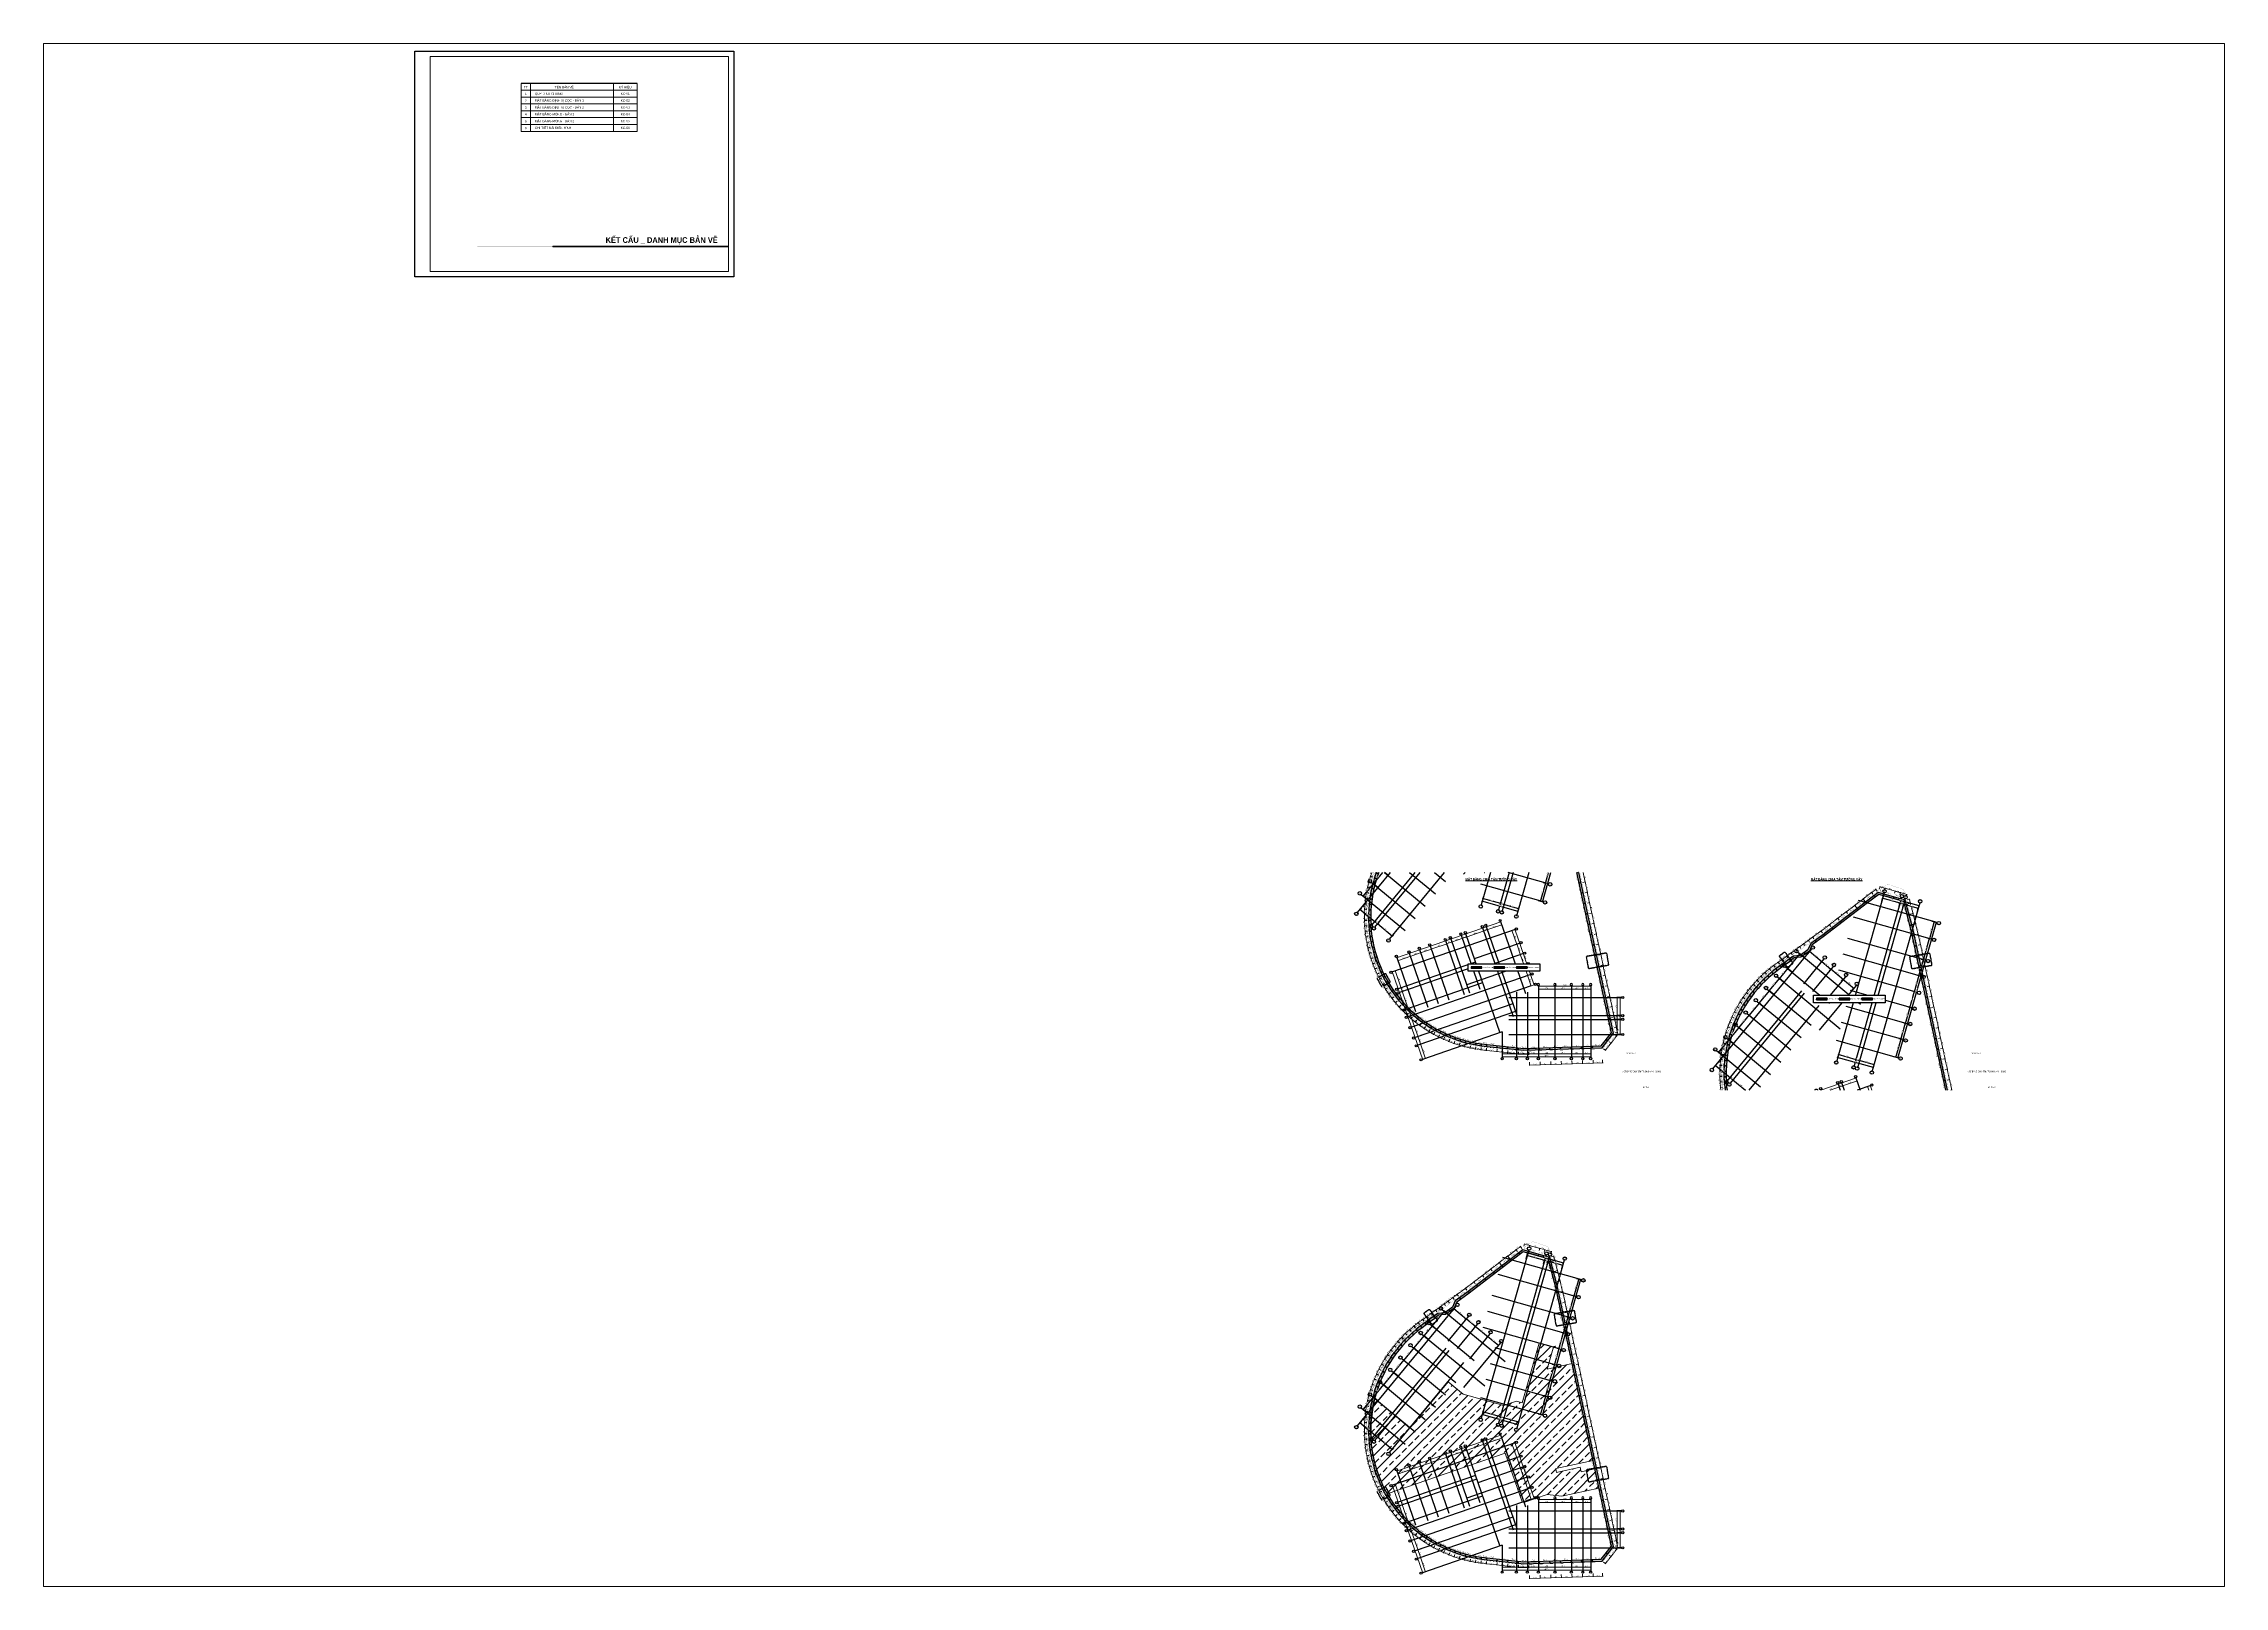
# Paper-space layout 'Layout1' of a CAD drawing. Header units: millimetres. Extents: x 30 to 267, y 21 to 189.
# The model-space entities are those that its viewports show. They can reach past a viewport. Long polylines and large blocks are cut down to what shows.
import ezdxf
from ezdxf.enums import TextEntityAlignment as Align
from ezdxf.xclip import XClip

# ---------------------------------------------------------------- set-up
doc = ezdxf.new("R2010")
doc.units = ezdxf.units.MM
doc.header["$LTSCALE"] = 100
doc.header["$XCLIPFRAME"] = 0
doc.set_wipeout_variables(frame=1)
doc.header["$PDMODE"] = 32
doc.header["$PDSIZE"] = 2.5
for name, pattern in [('CENTER2', [1.125, 0.75, -0.125, 0.125, -0.125]), ('DASHDOT', [1, 0.5, -0.25, 0, -0.25]), ('DASHED', [4.5, 3, -1.5]), ('HIDDEN', [0.375, 0.25, -0.125])]:
    doc.linetypes.add(name, pattern=pattern)
for name, color, linetype in [('0-Chu khung ten', 7, 'Continuous'), ('A-GRID-SYM', 50, 'Continuous'), ('ccu11-Betong', 6, 'Continuous'), ('ccu11-Dim', 8, 'Continuous'), ('ccu11-Hatch', 250, 'Continuous'), ('ccu11-Khuat', 9, 'DASHED'), ('ccu11-Mb', 8, 'Continuous'), ('ccu11-Text', 31, 'Continuous'), ('ccu11-Thay', 7, 'Continuous'), ('ccu12-Hatch', 250, 'Continuous'), ('ccu12-Truc', 13, 'CENTER2'), ('KC-Betong', 6, 'Continuous'), ('KT-Dim', 8, 'Continuous'), ('Xref_ST_MBDV Cot vach 30.7.2022$0$Xref_ST_MBDV Cot vach 30.7.2022|Xref_ST_MBDV Cot vach 30.7.2022|Xref_ST_MBDV Cot vach 30.7.2022|Xref_ST_MBDV Cot vach 30.7.2022|A-CORE-OTLN', 2, 'Continuous'), ('Xref_ST_MBDV Cot vach 30.7.2022$0$Xref_ST_MBDV Cot vach 30.7.2022|Xref_ST_MBDV Cot vach 30.7.2022|Xref_ST_MBDV Cot vach 30.7.2022|Xref_ST_MBDV Cot vach 30.7.2022|ccu12-Thay', 7, 'Continuous'), ('Xref_ST_MBDV Cot vach 30.7.2022|Xref_ST_MBDV Cot vach 30.7.2022|Xref_ST_MBDV Cot vach 30.7.2022|Xref_ST_MBDV Cot vach 30.7.2022|A-GRID-SYM', 50, 'Continuous')]:
    doc.layers.add(name, color=color, linetype=linetype)
for name, color, linetype, lineweight in [('ccu12-Tencaukien', 9, 'Continuous', 15), ('KT-Net thay', 7, 'Continuous', 15), ('QA_MANH', 8, 'Continuous', 9), ('QA_TEXT', 7, 'Continuous', 15), ('QA_THAY', 7, 'Continuous', 15), ('Xref_ST_MBDV Cot vach 30.7.2022|Xref_ST_MBDV Cot vach 30.7.2022|Xref_ST_MBDV Cot vach 30.7.2022|Xref_ST_MBDV Cot vach 30.7.2022|ccu12-Tencaukien', 9, 'Continuous', 15)]:
    doc.layers.add(name, color=color, linetype=linetype, lineweight=lineweight)
doc.styles.add('Arial', font='arial.ttf', dxfattribs={"width": 0.7})
doc.styles.add('Arial Narrow', font='ARIALN.TTF')
doc.styles.add('ccu11-VnAvantH', font='')
doc.styles.add('ccu11-VnAvH-B', font='', dxfattribs={"width": 0.8})
doc.styles.add('HBA-Text', font='GOTHIC.TTF')
doc.styles.add('HELVETLNSH', font='')
doc.styles.add('LoGoTTAs1', font='')
doc.styles.add('LoGoTTAs2', font='')
doc.styles.add('VNARIALH', font='')
doc.styles.get('ccu11-VnAvantH').set_extended_font_data('.VnAvantH')
doc.styles.get('ccu11-VnAvH-B').set_extended_font_data('.VnAvantH', bold=True)
doc.styles.get('HELVETLNSH').set_extended_font_data('.VnHelvetInsH', bold=True)
doc.styles.get('LoGoTTAs1').set_extended_font_data('.VnArialH')
doc.styles.get('LoGoTTAs2').set_extended_font_data('.VnAvantH')
doc.styles.get('VNARIALH').set_extended_font_data('.VnArialH')
doc.dimstyles.new('ccu12-200', dxfattribs={"dimscale": 200, "dimtxt": 2.5, "dimasz": 1, "dimexe": 1, "dimexo": 2, "dimgap": 1, "dimtad": 1, "dimdec": 0, "dimdsep": 46, "dimtxsty": 'Arial Narrow', "dimblk": 'ARCHTICK', "dimcen": -1, "dimdle": 1, "dimclrd": 256, "dimclre": 256, "dimclrt": 3, "dimadec": 0, "dimazin": 2, "dimtfac": 0.1, "dimtdec": 0, "dimtmove": 0, "dimatfit": 1, "dimldrblk": 'ARCHTICK', "dimfxl": 1, "dimtvp": 0.833333, "dimtolj": 1, "dimtzin": 12, "dimarcsym": 0})

# ---------------------------------------------------------------- blocks, each defined once
blk = doc.blocks.new('_ARCHTICK')
at = {"color": 0, "linetype": 'ByBlock', "const_width": 0.15}
blk.add_lwpolyline([(-0.5, -0.5), (0.5, 0.5)], dxfattribs=at)
blk = doc.blocks.new('*D174')
at = {"layer": 'ccu11-Dim', "lineweight": -2, "ltscale": 0.5, "transparency": 16777216}
for p, q in [((-76669, 140551), (-71917, 144018)), ((-75801, 139701), (-76625, 140831)), ((-71373, 142932), (-72197, 144061))]:
    blk.add_line(p, q, dxfattribs=at)
at = {"layer": 'ccu11-Dim', "lineweight": -2, "ltscale": 0.5, "transparency": 16777216, "xscale": 200, "yscale": 200, "zscale": 200}
for p, rotation in [((-76507, 140669), 216.1110262759485), ((-72079, 143900), 36.11102627594845)]:
    blk.add_blockref('_ARCHTICK', p, dxfattribs=dict(at, rotation=rotation))
at = {"layer": 'ccu11-Dim', "color": 3, "ltscale": 0.5, "transparency": 16777216, "insert": (-74561, 142652), "char_height": 500, "attachment_point": 5, "rotation": 36.111026, "style": 'Arial Narrow', "bg_fill": 3, "box_fill_scale": 1.1, "bg_fill_color": 256, "bg_fill_true_color": 13158600, "bg_fill_transparency": 0}
blk.add_mtext('\\A1;5482', dxfattribs=at)
at = {"layer": 'Defpoints', "color": 0, "ltscale": 0.5, "transparency": 16777216}
for p in [(-75566, 139378), (-72079, 143900), (-71137, 142609)]:
    blk.add_point(p, dxfattribs=at)
blk = doc.blocks.new('*D175')
at = {"layer": 'ccu11-Dim', "lineweight": -2, "ltscale": 0.5, "transparency": 16777216}
for p, q in [((-72265, 143737), (-67495, 147376)), ((-71378, 142904), (-72227, 144017)), ((-66926, 146301), (-67775, 147414))]:
    blk.add_line(p, q, dxfattribs=at)
at = {"layer": 'ccu11-Dim', "lineweight": -2, "ltscale": 0.5, "transparency": 16777216, "xscale": 200, "yscale": 200, "zscale": 200}
for p, rotation in [((-72106, 143858), 217.3414812486554), ((-67654, 147255), 37.34148124865543)]:
    blk.add_blockref('_ARCHTICK', p, dxfattribs=dict(at, rotation=rotation))
at = {"layer": 'ccu11-Dim', "color": 3, "ltscale": 0.5, "transparency": 16777216, "insert": (-70156, 145918), "char_height": 500, "attachment_point": 5, "rotation": 37.341481, "style": 'Arial Narrow', "bg_fill": 3, "box_fill_scale": 1.1, "bg_fill_color": 256, "bg_fill_true_color": 13158600, "bg_fill_transparency": 0}
blk.add_mtext('\\A1;5600', dxfattribs=at)
at = {"layer": 'Defpoints', "color": 0, "ltscale": 0.5, "transparency": 16777216}
for p in [(-71135, 142586), (-67654, 147255), (-66683, 145983)]:
    blk.add_point(p, dxfattribs=at)
blk = doc.blocks.new('*D176')
at = {"layer": 'ccu11-Dim', "lineweight": -2, "ltscale": 0.5, "transparency": 16777216}
for p, q in [((-67813, 147133), (-63042, 150773)), ((-62474, 149697), (-63323, 150810)), ((-66926, 146301), (-67775, 147414))]:
    blk.add_line(p, q, dxfattribs=at)
at = {"layer": 'ccu11-Dim', "lineweight": -2, "ltscale": 0.5, "transparency": 16777216, "xscale": 200, "yscale": 200, "zscale": 200}
for p, rotation in [((-63201, 150651), 37.34148124865543), ((-67654, 147255), 217.3414812486554)]:
    blk.add_blockref('_ARCHTICK', p, dxfattribs=dict(at, rotation=rotation))
at = {"layer": 'ccu11-Dim', "color": 3, "ltscale": 0.5, "transparency": 16777216, "insert": (-65704, 149315), "char_height": 500, "attachment_point": 5, "rotation": 37.341481, "style": 'Arial Narrow', "bg_fill": 3, "box_fill_scale": 1.1, "bg_fill_color": 256, "bg_fill_true_color": 13158600, "bg_fill_transparency": 0}
blk.add_mtext('\\A1;5600', dxfattribs=at)
at = {"layer": 'Defpoints', "color": 0, "ltscale": 0.5, "transparency": 16777216}
for p in [(-63201, 150651), (-66683, 145983), (-62231, 149379)]:
    blk.add_point(p, dxfattribs=at)
blk = doc.blocks.new('*D177')
at = {"layer": 'ccu11-Dim', "lineweight": -2, "ltscale": 0.5, "transparency": 16777216}
for p, q in [((-63360, 150530), (-58590, 154170)), ((-62474, 149697), (-63323, 150810)), ((-58021, 153094), (-58870, 154207))]:
    blk.add_line(p, q, dxfattribs=at)
at = {"layer": 'ccu11-Dim', "lineweight": -2, "ltscale": 0.5, "transparency": 16777216, "xscale": 200, "yscale": 200, "zscale": 200}
for p, rotation in [((-63201, 150651), 217.341481248655), ((-58749, 154048), 37.34148124865495)]:
    blk.add_blockref('_ARCHTICK', p, dxfattribs=dict(at, rotation=rotation))
at = {"layer": 'ccu11-Dim', "color": 3, "ltscale": 0.5, "transparency": 16777216, "insert": (-61251, 152712), "char_height": 500, "attachment_point": 5, "rotation": 37.341481, "style": 'Arial Narrow', "bg_fill": 3, "box_fill_scale": 1.1, "bg_fill_color": 256, "bg_fill_true_color": 13158600, "bg_fill_transparency": 0}
blk.add_mtext('\\A1;5600', dxfattribs=at)
at = {"layer": 'Defpoints', "color": 0, "ltscale": 0.5, "transparency": 16777216}
for p in [(-58749, 154048), (-57779, 152776), (-62231, 149379)]:
    blk.add_point(p, dxfattribs=at)
blk = doc.blocks.new('*D178')
at = {"layer": 'ccu11-Dim', "lineweight": -2, "ltscale": 0.5, "transparency": 16777216}
for p, q in [((-58908, 153927), (-54138, 157566)), ((-58021, 153094), (-58870, 154207)), ((-53569, 156491), (-54418, 157604))]:
    blk.add_line(p, q, dxfattribs=at)
at = {"layer": 'ccu11-Dim', "lineweight": -2, "ltscale": 0.5, "transparency": 16777216, "xscale": 200, "yscale": 200, "zscale": 200}
for p, rotation in [((-58749, 154048), 217.3414812486554), ((-54297, 157445), 37.34148124865543)]:
    blk.add_blockref('_ARCHTICK', p, dxfattribs=dict(at, rotation=rotation))
at = {"layer": 'ccu11-Dim', "color": 3, "ltscale": 0.5, "transparency": 16777216, "insert": (-56799, 156109), "char_height": 500, "attachment_point": 5, "rotation": 37.341481, "style": 'Arial Narrow', "bg_fill": 3, "box_fill_scale": 1.1, "bg_fill_color": 256, "bg_fill_true_color": 13158600, "bg_fill_transparency": 0}
blk.add_mtext('\\A1;5600', dxfattribs=at)
at = {"layer": 'Defpoints', "color": 0, "ltscale": 0.5, "transparency": 16777216}
for p in [(-57779, 152776), (-54297, 157445), (-53326, 156173)]:
    blk.add_point(p, dxfattribs=at)
blk = doc.blocks.new('*D179')
at = {"layer": 'ccu11-Dim', "lineweight": -2, "ltscale": 0.5, "transparency": 16777216}
for p, q in [((-50010, 160727), (-45241, 164368)), ((-44654, 163270), (-45521, 164406)), ((-49105, 159872), (-49972, 161007))]:
    blk.add_line(p, q, dxfattribs=at)
at = {"layer": 'ccu11-Dim', "lineweight": -2, "ltscale": 0.5, "transparency": 16777216, "xscale": 200, "yscale": 200, "zscale": 200}
for p, rotation in [((-45400, 164247), 37.36017462358131), ((-49851, 160848), 217.3601746235813)]:
    blk.add_blockref('_ARCHTICK', p, dxfattribs=dict(at, rotation=rotation))
at = {"layer": 'ccu11-Dim', "color": 3, "ltscale": 0.5, "transparency": 16777216, "insert": (-47901, 162909), "char_height": 500, "attachment_point": 5, "rotation": 37.360175, "style": 'Arial Narrow', "bg_fill": 3, "box_fill_scale": 1.1, "bg_fill_color": 256, "bg_fill_true_color": 13158600, "bg_fill_transparency": 0}
blk.add_mtext('\\A1;5600', dxfattribs=at)
at = {"layer": 'Defpoints', "color": 0, "ltscale": 0.5, "transparency": 16777216}
for p in [(-45400, 164247), (-44412, 162952), (-48863, 159554)]:
    blk.add_point(p, dxfattribs=at)
blk = doc.blocks.new('*D180')
at = {"layer": 'ccu11-Dim', "lineweight": -2, "ltscale": 0.5, "transparency": 16777216}
for p, q in [((-45537, 164109), (-42985, 166044)), ((-44653, 163274), (-45498, 164389)), ((-42419, 164966), (-43265, 166082))]:
    blk.add_line(p, q, dxfattribs=at)
at = {"layer": 'ccu11-Dim', "lineweight": -2, "ltscale": 0.5, "transparency": 16777216, "xscale": 200, "yscale": 200, "zscale": 200}
for p, rotation in [((-45378, 164230), 217.1599090451973), ((-43144, 165923), 37.1599090451973)]:
    blk.add_blockref('_ARCHTICK', p, dxfattribs=dict(at, rotation=rotation))
at = {"layer": 'ccu11-Dim', "color": 3, "ltscale": 0.5, "transparency": 16777216, "insert": (-44536, 165439), "char_height": 500, "attachment_point": 5, "rotation": 37.159909, "style": 'Arial Narrow', "bg_fill": 3, "box_fill_scale": 1.1, "bg_fill_color": 256, "bg_fill_true_color": 13158600, "bg_fill_transparency": 0}
blk.add_mtext('\\A1;2802', dxfattribs=at)
at = {"layer": 'Defpoints', "color": 0, "ltscale": 0.5, "transparency": 16777216}
for p in [(-44411, 162955), (-43144, 165923), (-42178, 164648)]:
    blk.add_point(p, dxfattribs=at)
blk = doc.blocks.new('*D181')
at = {"layer": 'ccu11-Dim', "lineweight": -2, "ltscale": 0.5, "transparency": 16777216}
for p, q in [((-76346, 140787), (-78931, 138901)), ((-78063, 138051), (-78887, 139180)), ((-75801, 139701), (-76625, 140831))]:
    blk.add_line(p, q, dxfattribs=at)
at = {"layer": 'ccu11-Dim', "lineweight": -2, "ltscale": 0.5, "transparency": 16777216, "xscale": 200, "yscale": 200, "zscale": 200}
for p, rotation in [((-78769, 139019), 216.111026271289), ((-76507, 140669), 36.11102627128894)]:
    blk.add_blockref('_ARCHTICK', p, dxfattribs=dict(at, rotation=rotation))
at = {"layer": 'ccu11-Dim', "color": 3, "ltscale": 0.5, "transparency": 16777216, "insert": (-77907, 140212), "char_height": 500, "attachment_point": 5, "rotation": 36.111026, "style": 'Arial Narrow', "bg_fill": 3, "box_fill_scale": 1.1, "bg_fill_color": 256, "bg_fill_true_color": 13158600, "bg_fill_transparency": 0}
blk.add_mtext('\\A1;2800', dxfattribs=at)
at = {"layer": 'Defpoints', "color": 0, "ltscale": 0.5, "transparency": 16777216}
for p in [(-78769, 139019), (-75566, 139378), (-77828, 137728)]:
    blk.add_point(p, dxfattribs=at)
blk = doc.blocks.new('*D182')
at = {"layer": 'ccu11-Dim', "lineweight": -2, "ltscale": 0.5, "transparency": 16777216}
for p, q in [((-78608, 139137), (-81456, 137059)), ((-78063, 138051), (-78887, 139180)), ((-80588, 136209), (-81412, 137338))]:
    blk.add_line(p, q, dxfattribs=at)
at = {"layer": 'ccu11-Dim', "lineweight": -2, "ltscale": 0.5, "transparency": 16777216, "xscale": 200, "yscale": 200, "zscale": 200}
for p, rotation in [((-78769, 139019), 36.11102627128894), ((-81294, 137177), 216.111026271289)]:
    blk.add_blockref('_ARCHTICK', p, dxfattribs=dict(at, rotation=rotation))
at = {"layer": 'ccu11-Dim', "color": 3, "ltscale": 0.5, "transparency": 16777216, "insert": (-80300, 138466), "char_height": 500, "attachment_point": 5, "rotation": 36.111026, "style": 'Arial Narrow', "bg_fill": 3, "box_fill_scale": 1.1, "bg_fill_color": 256, "bg_fill_true_color": 13158600, "bg_fill_transparency": 0}
blk.add_mtext('\\A1;3126', dxfattribs=at)
at = {"layer": 'Defpoints', "color": 0, "ltscale": 0.5, "transparency": 16777216}
for p in [(-81294, 137177), (-80353, 135886), (-77828, 137728)]:
    blk.add_point(p, dxfattribs=at)
blk = doc.blocks.new('*D183')
at = {"layer": 'ccu11-Dim', "lineweight": -2, "ltscale": 0.5, "transparency": 16777216}
for p, q in [((-81133, 137295), (-83501, 135567)), ((-82654, 134745), (-83458, 135846)), ((-80609, 136237), (-81412, 137338))]:
    blk.add_line(p, q, dxfattribs=at)
at = {"layer": 'ccu11-Dim', "lineweight": -2, "ltscale": 0.5, "transparency": 16777216, "xscale": 200, "yscale": 200, "zscale": 200}
for p, rotation in [((-83340, 135685), 216.111026271289), ((-81294, 137177), 36.11102627128894)]:
    blk.add_blockref('_ARCHTICK', p, dxfattribs=dict(at, rotation=rotation))
at = {"layer": 'ccu11-Dim', "color": 3, "ltscale": 0.5, "transparency": 16777216, "insert": (-82585, 136799), "char_height": 500, "attachment_point": 5, "rotation": 36.111026, "style": 'Arial Narrow', "bg_fill": 3, "box_fill_scale": 1.1, "bg_fill_color": 256, "bg_fill_true_color": 13158600, "bg_fill_transparency": 0}
blk.add_mtext('\\A1;2532', dxfattribs=at)
at = {"layer": 'Defpoints', "color": 0, "ltscale": 0.5, "transparency": 16777216}
for p in [(-83340, 135685), (-82418, 134421), (-80373, 135914)]:
    blk.add_point(p, dxfattribs=at)
blk = doc.blocks.new('*D184')
at = {"layer": 'ccu11-Dim', "lineweight": -2, "ltscale": 0.5, "transparency": 16777216}
for p, q in [((-83178, 135802), (-85547, 134074)), ((-84700, 133252), (-85503, 134354)), ((-82654, 134745), (-83458, 135846))]:
    blk.add_line(p, q, dxfattribs=at)
at = {"layer": 'ccu11-Dim', "lineweight": -2, "ltscale": 0.5, "transparency": 16777216, "xscale": 200, "yscale": 200, "zscale": 200}
for p, rotation in [((-85385, 134192), 216.111026271289), ((-83340, 135685), 36.11102627128894)]:
    blk.add_blockref('_ARCHTICK', p, dxfattribs=dict(at, rotation=rotation))
at = {"layer": 'ccu11-Dim', "color": 3, "ltscale": 0.5, "transparency": 16777216, "insert": (-84631, 135306), "char_height": 500, "attachment_point": 5, "rotation": 36.111026, "style": 'Arial Narrow', "bg_fill": 3, "box_fill_scale": 1.1, "bg_fill_color": 256, "bg_fill_true_color": 13158600, "bg_fill_transparency": 0}
blk.add_mtext('\\A1;2532', dxfattribs=at)
at = {"layer": 'Defpoints', "color": 0, "ltscale": 0.5, "transparency": 16777216}
for p in [(-85385, 134192), (-84464, 132929), (-82418, 134421)]:
    blk.add_point(p, dxfattribs=at)
blk = doc.blocks.new('*D185')
at = {"layer": 'ccu11-Dim', "lineweight": -2, "ltscale": 0.5, "transparency": 16777216}
for p, q in [((-85224, 134310), (-88059, 132242)), ((-87212, 131420), (-88016, 132521)), ((-84700, 133252), (-85503, 134354))]:
    blk.add_line(p, q, dxfattribs=at)
at = {"layer": 'ccu11-Dim', "lineweight": -2, "ltscale": 0.5, "transparency": 16777216, "xscale": 200, "yscale": 200, "zscale": 200}
for p, rotation in [((-87898, 132360), 216.111026271289), ((-85385, 134192), 36.11102627128894)]:
    blk.add_blockref('_ARCHTICK', p, dxfattribs=dict(at, rotation=rotation))
at = {"layer": 'ccu11-Dim', "color": 3, "ltscale": 0.5, "transparency": 16777216, "insert": (-86910, 133644), "char_height": 500, "attachment_point": 5, "rotation": 36.111026, "style": 'Arial Narrow', "bg_fill": 3, "box_fill_scale": 1.1, "bg_fill_color": 256, "bg_fill_true_color": 13158600, "bg_fill_transparency": 0}
blk.add_mtext('\\A1;3110', dxfattribs=at)
at = {"layer": 'Defpoints', "color": 0, "ltscale": 0.5, "transparency": 16777216}
for p in [(-87898, 132360), (-86976, 131096), (-84464, 132929)]:
    blk.add_point(p, dxfattribs=at)
blk = doc.blocks.new('*D186')
at = {"layer": 'ccu11-Dim', "lineweight": -2, "ltscale": 0.5, "transparency": 16777216}
for p, q in [((-87736, 132477), (-90321, 130592)), ((-89498, 129802), (-90278, 130871)), ((-87236, 131452), (-88016, 132521))]:
    blk.add_line(p, q, dxfattribs=at)
at = {"layer": 'ccu11-Dim', "lineweight": -2, "ltscale": 0.5, "transparency": 16777216, "xscale": 200, "yscale": 200, "zscale": 200}
for p, rotation in [((-90160, 130709), 216.111026271289), ((-87898, 132360), 36.11102627128894)]:
    blk.add_blockref('_ARCHTICK', p, dxfattribs=dict(at, rotation=rotation))
at = {"layer": 'ccu11-Dim', "color": 3, "ltscale": 0.5, "transparency": 16777216, "insert": (-89297, 131902), "char_height": 500, "attachment_point": 5, "rotation": 36.111026, "style": 'Arial Narrow', "bg_fill": 3, "box_fill_scale": 1.1, "bg_fill_color": 256, "bg_fill_true_color": 13158600, "bg_fill_transparency": 0}
blk.add_mtext('\\A1;2800', dxfattribs=at)
at = {"layer": 'Defpoints', "color": 0, "ltscale": 0.5, "transparency": 16777216}
for p in [(-90160, 130709), (-89262, 129478), (-87000, 131129)]:
    blk.add_point(p, dxfattribs=at)
blk = doc.blocks.new('*D187')
at = {"layer": 'ccu11-Dim', "lineweight": -2, "ltscale": 0.5, "transparency": 16777216}
for p, q in [((-89998, 130827), (-92583, 128941)), ((-91760, 128151), (-92540, 129221)), ((-89498, 129802), (-90278, 130871))]:
    blk.add_line(p, q, dxfattribs=at)
at = {"layer": 'ccu11-Dim', "lineweight": -2, "ltscale": 0.5, "transparency": 16777216, "xscale": 200, "yscale": 200, "zscale": 200}
for p, rotation in [((-92422, 129059), 216.111026271289), ((-90160, 130709), 36.11102627128894)]:
    blk.add_blockref('_ARCHTICK', p, dxfattribs=dict(at, rotation=rotation))
at = {"layer": 'ccu11-Dim', "color": 3, "ltscale": 0.5, "transparency": 16777216, "insert": (-91559, 130252), "char_height": 500, "attachment_point": 5, "rotation": 36.111026, "style": 'Arial Narrow', "bg_fill": 3, "box_fill_scale": 1.1, "bg_fill_color": 256, "bg_fill_true_color": 13158600, "bg_fill_transparency": 0}
blk.add_mtext('\\A1;2800', dxfattribs=at)
at = {"layer": 'Defpoints', "color": 0, "ltscale": 0.5, "transparency": 16777216}
for p in [(-92422, 129059), (-91524, 127828), (-89262, 129478)]:
    blk.add_point(p, dxfattribs=at)
blk = doc.blocks.new('*D188')
at = {"layer": 'ccu11-Dim', "lineweight": -2, "ltscale": 0.5, "transparency": 16777216}
for p, q in [((-92260, 129177), (-94845, 127291)), ((-94022, 126501), (-94802, 127571)), ((-91760, 128151), (-92540, 129221))]:
    blk.add_line(p, q, dxfattribs=at)
at = {"layer": 'ccu11-Dim', "lineweight": -2, "ltscale": 0.5, "transparency": 16777216, "xscale": 200, "yscale": 200, "zscale": 200}
for p, rotation in [((-94684, 127409), 216.111026271289), ((-92422, 129059), 36.11102627128894)]:
    blk.add_blockref('_ARCHTICK', p, dxfattribs=dict(at, rotation=rotation))
at = {"layer": 'ccu11-Dim', "color": 3, "ltscale": 0.5, "transparency": 16777216, "insert": (-93821, 128602), "char_height": 500, "attachment_point": 5, "rotation": 36.111026, "style": 'Arial Narrow', "bg_fill": 3, "box_fill_scale": 1.1, "bg_fill_color": 256, "bg_fill_true_color": 13158600, "bg_fill_transparency": 0}
blk.add_mtext('\\A1;2800', dxfattribs=at)
at = {"layer": 'Defpoints', "color": 0, "ltscale": 0.5, "transparency": 16777216}
for p in [(-94684, 127409), (-91524, 127828), (-93786, 126178)]:
    blk.add_point(p, dxfattribs=at)
blk = doc.blocks.new('*D189')
at = {"layer": 'ccu11-Dim', "lineweight": -2, "ltscale": 0.5, "transparency": 16777216}
for p, q in [((6337, 10578), (7706, 10873)), ((6927, 7841), (8296, 8136)), ((8143, 7898), (7468, 11027))]:
    blk.add_line(p, q, dxfattribs=at)
at = {"layer": 'ccu11-Dim', "lineweight": -2, "ltscale": 0.5, "transparency": 16777216, "xscale": 200, "yscale": 200, "zscale": 200}
for p, rotation in [((7510, 10831), 102.1642570587989), ((8101, 8094), 282.1642570587989)]:
    blk.add_blockref('_ARCHTICK', p, dxfattribs=dict(at, rotation=rotation))
at = {"layer": 'ccu11-Dim', "color": 3, "ltscale": 0.5, "transparency": 16777216, "insert": (8251, 9559), "char_height": 500, "attachment_point": 5, "rotation": 282.164257, "style": 'Arial Narrow', "bg_fill": 3, "box_fill_scale": 1.1, "bg_fill_color": 256, "bg_fill_true_color": 13158600, "bg_fill_transparency": 0}
blk.add_mtext('\\A1;2800', dxfattribs=at)
at = {"layer": 'Defpoints', "color": 0, "ltscale": 0.5, "transparency": 16777216}
for p in [(5946, 10494), (6536, 7757), (7510, 10831)]:
    blk.add_point(p, dxfattribs=at)
blk = doc.blocks.new('*D190')
at = {"layer": 'ccu11-Dim', "lineweight": -2, "ltscale": 0.5, "transparency": 16777216}
for p, q in [((5157, 16053), (6526, 16348)), ((7553, 10636), (6288, 16501)), ((6337, 10578), (7706, 10873))]:
    blk.add_line(p, q, dxfattribs=at)
at = {"layer": 'ccu11-Dim', "lineweight": -2, "ltscale": 0.5, "transparency": 16777216, "xscale": 200, "yscale": 200, "zscale": 200}
for p, rotation in [((6330, 16306), 102.1642570587989), ((7510, 10831), 282.1642570587989)]:
    blk.add_blockref('_ARCHTICK', p, dxfattribs=dict(at, rotation=rotation))
at = {"layer": 'ccu11-Dim', "color": 3, "ltscale": 0.5, "transparency": 16777216, "insert": (7366, 13664), "char_height": 500, "attachment_point": 5, "rotation": 282.164257, "style": 'Arial Narrow', "bg_fill": 3, "box_fill_scale": 1.1, "bg_fill_color": 256, "bg_fill_true_color": 13158600, "bg_fill_transparency": 0}
blk.add_mtext('\\A1;5600', dxfattribs=at)
at = {"layer": 'Defpoints', "color": 0, "ltscale": 0.5, "transparency": 16777216}
for p in [(4766, 15968), (6330, 16306), (5946, 10494)]:
    blk.add_point(p, dxfattribs=at)
blk = doc.blocks.new('*D191')
at = {"layer": 'ccu11-Dim', "lineweight": -2, "ltscale": 0.5, "transparency": 16777216}
for p, q in [((3977, 21527), (5346, 21822)), ((6373, 16110), (5108, 21975)), ((5157, 16053), (6526, 16348))]:
    blk.add_line(p, q, dxfattribs=at)
at = {"layer": 'ccu11-Dim', "lineweight": -2, "ltscale": 0.5, "transparency": 16777216, "xscale": 200, "yscale": 200, "zscale": 200}
for p, rotation in [((5150, 21780), 102.1642570587989), ((6330, 16306), 282.1642570587989)]:
    blk.add_blockref('_ARCHTICK', p, dxfattribs=dict(at, rotation=rotation))
at = {"layer": 'ccu11-Dim', "color": 3, "ltscale": 0.5, "transparency": 16777216, "insert": (6186, 19139), "char_height": 500, "attachment_point": 5, "rotation": 282.164257, "style": 'Arial Narrow', "bg_fill": 3, "box_fill_scale": 1.1, "bg_fill_color": 256, "bg_fill_true_color": 13158600, "bg_fill_transparency": 0}
blk.add_mtext('\\A1;5600', dxfattribs=at)
at = {"layer": 'Defpoints', "color": 0, "ltscale": 0.5, "transparency": 16777216}
for p in [(3586, 21443), (4766, 15968), (5150, 21780)]:
    blk.add_point(p, dxfattribs=at)
blk = doc.blocks.new('*D192')
at = {"layer": 'ccu11-Dim', "lineweight": -2, "ltscale": 0.5, "transparency": 16777216}
for p, q in [((2797, 27001), (4166, 27296)), ((5193, 21584), (3928, 27450)), ((3977, 21527), (5346, 21822))]:
    blk.add_line(p, q, dxfattribs=at)
at = {"layer": 'ccu11-Dim', "lineweight": -2, "ltscale": 0.5, "transparency": 16777216, "xscale": 200, "yscale": 200, "zscale": 200}
for p, rotation in [((3970, 27254), 102.1642570587989), ((5150, 21780), 282.1642570587989)]:
    blk.add_blockref('_ARCHTICK', p, dxfattribs=dict(at, rotation=rotation))
at = {"layer": 'ccu11-Dim', "color": 3, "ltscale": 0.5, "transparency": 16777216, "insert": (5006, 24613), "char_height": 500, "attachment_point": 5, "rotation": 282.164257, "style": 'Arial Narrow', "bg_fill": 3, "box_fill_scale": 1.1, "bg_fill_color": 256, "bg_fill_true_color": 13158600, "bg_fill_transparency": 0}
blk.add_mtext('\\A1;5600', dxfattribs=at)
at = {"layer": 'Defpoints', "color": 0, "ltscale": 0.5, "transparency": 16777216}
for p in [(2406, 26917), (3970, 27254), (3586, 21443)]:
    blk.add_point(p, dxfattribs=at)
blk = doc.blocks.new('*D193')
at = {"layer": 'ccu11-Dim', "lineweight": -2, "ltscale": 0.5, "transparency": 16777216}
for p, q in [((1617, 32476), (2986, 32771)), ((4013, 27059), (2748, 32924)), ((2797, 27001), (4166, 27296))]:
    blk.add_line(p, q, dxfattribs=at)
at = {"layer": 'ccu11-Dim', "lineweight": -2, "ltscale": 0.5, "transparency": 16777216, "xscale": 200, "yscale": 200, "zscale": 200}
for p, rotation in [((2790, 32728), 102.1642570587989), ((3970, 27254), 282.1642570587989)]:
    blk.add_blockref('_ARCHTICK', p, dxfattribs=dict(at, rotation=rotation))
at = {"layer": 'ccu11-Dim', "color": 3, "ltscale": 0.5, "transparency": 16777216, "insert": (3826, 30087), "char_height": 500, "attachment_point": 5, "rotation": 282.164257, "style": 'Arial Narrow', "bg_fill": 3, "box_fill_scale": 1.1, "bg_fill_color": 256, "bg_fill_true_color": 13158600, "bg_fill_transparency": 0}
blk.add_mtext('\\A1;5600', dxfattribs=at)
at = {"layer": 'Defpoints', "color": 0, "ltscale": 0.5, "transparency": 16777216}
for p in [(1226, 32391), (2406, 26917), (2790, 32728)]:
    blk.add_point(p, dxfattribs=at)
blk = doc.blocks.new('*D194')
at = {"layer": 'ccu11-Dim', "lineweight": -2, "ltscale": 0.5, "transparency": 16777216}
for p, q in [((437, 37950), (1806, 38245)), ((2833, 32533), (1568, 38398)), ((1617, 32476), (2986, 32771))]:
    blk.add_line(p, q, dxfattribs=at)
at = {"layer": 'ccu11-Dim', "lineweight": -2, "ltscale": 0.5, "transparency": 16777216, "xscale": 200, "yscale": 200, "zscale": 200}
for p, rotation in [((1610, 38203), 102.1642570587989), ((2790, 32728), 282.1642570587989)]:
    blk.add_blockref('_ARCHTICK', p, dxfattribs=dict(at, rotation=rotation))
at = {"layer": 'ccu11-Dim', "color": 3, "ltscale": 0.5, "transparency": 16777216, "insert": (2646, 35561), "char_height": 500, "attachment_point": 5, "rotation": 282.164257, "style": 'Arial Narrow', "bg_fill": 3, "box_fill_scale": 1.1, "bg_fill_color": 256, "bg_fill_true_color": 13158600, "bg_fill_transparency": 0}
blk.add_mtext('\\A1;5600', dxfattribs=at)
at = {"layer": 'Defpoints', "color": 0, "ltscale": 0.5, "transparency": 16777216}
for p in [(46, 37866), (1610, 38203), (1226, 32391)]:
    blk.add_point(p, dxfattribs=at)
blk = doc.blocks.new('*D195')
at = {"layer": 'ccu11-Dim', "lineweight": -2, "ltscale": 0.5, "transparency": 16777216}
for p, q in [((-743, 43424), (626, 43719)), ((1653, 38007), (388, 43872)), ((437, 37950), (1806, 38245))]:
    blk.add_line(p, q, dxfattribs=at)
at = {"layer": 'ccu11-Dim', "lineweight": -2, "ltscale": 0.5, "transparency": 16777216, "xscale": 200, "yscale": 200, "zscale": 200}
for p, rotation in [((430, 43677), 102.1642570587989), ((1610, 38203), 282.1642570587989)]:
    blk.add_blockref('_ARCHTICK', p, dxfattribs=dict(at, rotation=rotation))
at = {"layer": 'ccu11-Dim', "color": 3, "ltscale": 0.5, "transparency": 16777216, "insert": (1466, 41036), "char_height": 500, "attachment_point": 5, "rotation": 282.164257, "style": 'Arial Narrow', "bg_fill": 3, "box_fill_scale": 1.1, "bg_fill_color": 256, "bg_fill_true_color": 13158600, "bg_fill_transparency": 0}
blk.add_mtext('\\A1;5600', dxfattribs=at)
at = {"layer": 'Defpoints', "color": 0, "ltscale": 0.5, "transparency": 16777216}
for p in [(-1134, 43340), (46, 37866), (430, 43677)]:
    blk.add_point(p, dxfattribs=at)
blk = doc.blocks.new('*D196')
at = {"layer": 'ccu11-Dim', "lineweight": -2, "ltscale": 0.5, "transparency": 16777216}
for p, q in [((-1923, 48898), (-554, 49193)), ((473, 43481), (-792, 49347)), ((-743, 43424), (626, 43719))]:
    blk.add_line(p, q, dxfattribs=at)
at = {"layer": 'ccu11-Dim', "lineweight": -2, "ltscale": 0.5, "transparency": 16777216, "xscale": 200, "yscale": 200, "zscale": 200}
for p, rotation in [((-750, 49151), 102.1642570587989), ((430, 43677), 282.1642570587989)]:
    blk.add_blockref('_ARCHTICK', p, dxfattribs=dict(at, rotation=rotation))
at = {"layer": 'ccu11-Dim', "color": 3, "ltscale": 0.5, "transparency": 16777216, "insert": (286, 46510), "char_height": 500, "attachment_point": 5, "rotation": 282.164257, "style": 'Arial Narrow', "bg_fill": 3, "box_fill_scale": 1.1, "bg_fill_color": 256, "bg_fill_true_color": 13158600, "bg_fill_transparency": 0}
blk.add_mtext('\\A1;5600', dxfattribs=at)
at = {"layer": 'Defpoints', "color": 0, "ltscale": 0.5, "transparency": 16777216}
for p in [(-2314, 48814), (-750, 49151), (-1134, 43340)]:
    blk.add_point(p, dxfattribs=at)
blk = doc.blocks.new('*D197')
at = {"layer": 'ccu11-Dim', "lineweight": -2, "ltscale": 0.5, "transparency": 16777216}
for p, q in [((-3103, 54373), (-1734, 54668)), ((-707, 48956), (-1972, 54821)), ((-1923, 48898), (-554, 49193))]:
    blk.add_line(p, q, dxfattribs=at)
at = {"layer": 'ccu11-Dim', "lineweight": -2, "ltscale": 0.5, "transparency": 16777216, "xscale": 200, "yscale": 200, "zscale": 200}
for p, rotation in [((-1930, 54625), 102.1642570587989), ((-750, 49151), 282.1642570587989)]:
    blk.add_blockref('_ARCHTICK', p, dxfattribs=dict(at, rotation=rotation))
at = {"layer": 'ccu11-Dim', "color": 3, "ltscale": 0.5, "transparency": 16777216, "insert": (-894, 51984), "char_height": 500, "attachment_point": 5, "rotation": 282.164257, "style": 'Arial Narrow', "bg_fill": 3, "box_fill_scale": 1.1, "bg_fill_color": 256, "bg_fill_true_color": 13158600, "bg_fill_transparency": 0}
blk.add_mtext('\\A1;5600', dxfattribs=at)
at = {"layer": 'Defpoints', "color": 0, "ltscale": 0.5, "transparency": 16777216}
for p in [(-3494, 54288), (-2314, 48814), (-1930, 54625)]:
    blk.add_point(p, dxfattribs=at)
blk = doc.blocks.new('*D198')
at = {"layer": 'ccu11-Dim', "lineweight": -2, "ltscale": 0.5, "transparency": 16777216}
for p, q in [((-4283, 59847), (-2914, 60142)), ((-1887, 54430), (-3152, 60295)), ((-3103, 54373), (-1734, 54668))]:
    blk.add_line(p, q, dxfattribs=at)
at = {"layer": 'ccu11-Dim', "lineweight": -2, "ltscale": 0.5, "transparency": 16777216, "xscale": 200, "yscale": 200, "zscale": 200}
for p, rotation in [((-3110, 60100), 102.1642570587989), ((-1930, 54625), 282.1642570587989)]:
    blk.add_blockref('_ARCHTICK', p, dxfattribs=dict(at, rotation=rotation))
at = {"layer": 'ccu11-Dim', "color": 3, "ltscale": 0.5, "transparency": 16777216, "insert": (-2074, 57459), "char_height": 500, "attachment_point": 5, "rotation": 282.164257, "style": 'Arial Narrow', "bg_fill": 3, "box_fill_scale": 1.1, "bg_fill_color": 256, "bg_fill_true_color": 13158600, "bg_fill_transparency": 0}
blk.add_mtext('\\A1;5600', dxfattribs=at)
at = {"layer": 'Defpoints', "color": 0, "ltscale": 0.5, "transparency": 16777216}
for p in [(-4674, 59763), (-3110, 60100), (-3494, 54288)]:
    blk.add_point(p, dxfattribs=at)
blk = doc.blocks.new('*D199')
at = {"layer": 'ccu11-Dim', "lineweight": -2, "ltscale": 0.5, "transparency": 16777216}
for p, q in [((-5463, 65321), (-4094, 65616)), ((-3067, 59904), (-4332, 65769)), ((-4283, 59847), (-2914, 60142))]:
    blk.add_line(p, q, dxfattribs=at)
at = {"layer": 'ccu11-Dim', "lineweight": -2, "ltscale": 0.5, "transparency": 16777216, "xscale": 200, "yscale": 200, "zscale": 200}
for p, rotation in [((-4290, 65574), 102.1642570587989), ((-3110, 60100), 282.1642570587989)]:
    blk.add_blockref('_ARCHTICK', p, dxfattribs=dict(at, rotation=rotation))
at = {"layer": 'ccu11-Dim', "color": 3, "ltscale": 0.5, "transparency": 16777216, "insert": (-3254, 62933), "char_height": 500, "attachment_point": 5, "rotation": 282.164257, "style": 'Arial Narrow', "bg_fill": 3, "box_fill_scale": 1.1, "bg_fill_color": 256, "bg_fill_true_color": 13158600, "bg_fill_transparency": 0}
blk.add_mtext('\\A1;5600', dxfattribs=at)
at = {"layer": 'Defpoints', "color": 0, "ltscale": 0.5, "transparency": 16777216}
for p in [(-5854, 65237), (-4674, 59763), (-4290, 65574)]:
    blk.add_point(p, dxfattribs=at)
blk = doc.blocks.new('*D200')
at = {"layer": 'ccu11-Dim', "lineweight": -2, "ltscale": 0.5, "transparency": 16777216}
for p, q in [((-6643, 70795), (-5274, 71090)), ((-4247, 65378), (-5512, 71244)), ((-5463, 65321), (-4094, 65616))]:
    blk.add_line(p, q, dxfattribs=at)
at = {"layer": 'ccu11-Dim', "lineweight": -2, "ltscale": 0.5, "transparency": 16777216, "xscale": 200, "yscale": 200, "zscale": 200}
for p, rotation in [((-5470, 71048), 102.1642570587989), ((-4290, 65574), 282.1642570587989)]:
    blk.add_blockref('_ARCHTICK', p, dxfattribs=dict(at, rotation=rotation))
at = {"layer": 'ccu11-Dim', "color": 3, "ltscale": 0.5, "transparency": 16777216, "insert": (-4434, 68407), "char_height": 500, "attachment_point": 5, "rotation": 282.164257, "style": 'Arial Narrow', "bg_fill": 3, "box_fill_scale": 1.1, "bg_fill_color": 256, "bg_fill_true_color": 13158600, "bg_fill_transparency": 0}
blk.add_mtext('\\A1;5600', dxfattribs=at)
at = {"layer": 'Defpoints', "color": 0, "ltscale": 0.5, "transparency": 16777216}
for p in [(-7034, 70711), (-5470, 71048), (-5854, 65237)]:
    blk.add_point(p, dxfattribs=at)
blk = doc.blocks.new('*D201')
at = {"layer": 'ccu11-Dim', "lineweight": -2, "ltscale": 0.5, "transparency": 16777216}
for p, q in [((-7823, 76270), (-6454, 76565)), ((-5427, 70853), (-6692, 76718)), ((-6643, 70795), (-5274, 71090))]:
    blk.add_line(p, q, dxfattribs=at)
at = {"layer": 'ccu11-Dim', "lineweight": -2, "ltscale": 0.5, "transparency": 16777216, "xscale": 200, "yscale": 200, "zscale": 200}
for p, rotation in [((-6650, 76523), 102.1642570587989), ((-5470, 71048), 282.1642570587989)]:
    blk.add_blockref('_ARCHTICK', p, dxfattribs=dict(at, rotation=rotation))
at = {"layer": 'ccu11-Dim', "color": 3, "ltscale": 0.5, "transparency": 16777216, "insert": (-5614, 73881), "char_height": 500, "attachment_point": 5, "rotation": 282.164257, "style": 'Arial Narrow', "bg_fill": 3, "box_fill_scale": 1.1, "bg_fill_color": 256, "bg_fill_true_color": 13158600, "bg_fill_transparency": 0}
blk.add_mtext('\\A1;5600', dxfattribs=at)
at = {"layer": 'Defpoints', "color": 0, "ltscale": 0.5, "transparency": 16777216}
for p in [(-8214, 76185), (-7034, 70711), (-6650, 76523)]:
    blk.add_point(p, dxfattribs=at)
blk = doc.blocks.new('*D202')
at = {"layer": 'ccu11-Dim', "lineweight": -2, "ltscale": 0.5, "transparency": 16777216}
for p, q in [((-9003, 81744), (-7634, 82039)), ((-6607, 76327), (-7872, 82192)), ((-7823, 76270), (-6454, 76565))]:
    blk.add_line(p, q, dxfattribs=at)
at = {"layer": 'ccu11-Dim', "lineweight": -2, "ltscale": 0.5, "transparency": 16777216, "xscale": 200, "yscale": 200, "zscale": 200}
for p, rotation in [((-7830, 81997), 102.1642570587989), ((-6650, 76523), 282.1642570587989)]:
    blk.add_blockref('_ARCHTICK', p, dxfattribs=dict(at, rotation=rotation))
at = {"layer": 'ccu11-Dim', "color": 3, "ltscale": 0.5, "transparency": 16777216, "insert": (-6794, 79356), "char_height": 500, "attachment_point": 5, "rotation": 282.164257, "style": 'Arial Narrow', "bg_fill": 3, "box_fill_scale": 1.1, "bg_fill_color": 256, "bg_fill_true_color": 13158600, "bg_fill_transparency": 0}
blk.add_mtext('\\A1;5600', dxfattribs=at)
at = {"layer": 'Defpoints', "color": 0, "ltscale": 0.5, "transparency": 16777216}
for p in [(-9394, 81660), (-7830, 81997), (-8214, 76185)]:
    blk.add_point(p, dxfattribs=at)
blk = doc.blocks.new('*D203')
at = {"layer": 'ccu11-Dim', "lineweight": -2, "ltscale": 0.5, "transparency": 16777216}
for p, q in [((-10183, 87218), (-8814, 87513)), ((-7787, 81801), (-9052, 87667)), ((-9003, 81744), (-7634, 82039))]:
    blk.add_line(p, q, dxfattribs=at)
at = {"layer": 'ccu11-Dim', "lineweight": -2, "ltscale": 0.5, "transparency": 16777216, "xscale": 200, "yscale": 200, "zscale": 200}
for p, rotation in [((-9010, 87471), 102.1642570587989), ((-7830, 81997), 282.1642570587989)]:
    blk.add_blockref('_ARCHTICK', p, dxfattribs=dict(at, rotation=rotation))
at = {"layer": 'ccu11-Dim', "color": 3, "ltscale": 0.5, "transparency": 16777216, "insert": (-7974, 84830), "char_height": 500, "attachment_point": 5, "rotation": 282.164257, "style": 'Arial Narrow', "bg_fill": 3, "box_fill_scale": 1.1, "bg_fill_color": 256, "bg_fill_true_color": 13158600, "bg_fill_transparency": 0}
blk.add_mtext('\\A1;5600', dxfattribs=at)
at = {"layer": 'Defpoints', "color": 0, "ltscale": 0.5, "transparency": 16777216}
for p in [(-10574, 87134), (-9394, 81660), (-9010, 87471)]:
    blk.add_point(p, dxfattribs=at)
blk = doc.blocks.new('*D204')
at = {"layer": 'ccu11-Dim', "lineweight": -2, "ltscale": 0.5, "transparency": 16777216}
for p, q in [((-11363, 92692), (-9994, 92987)), ((-8967, 87276), (-10232, 93141)), ((-10183, 87218), (-8814, 87513))]:
    blk.add_line(p, q, dxfattribs=at)
at = {"layer": 'ccu11-Dim', "lineweight": -2, "ltscale": 0.5, "transparency": 16777216, "xscale": 200, "yscale": 200, "zscale": 200}
for p, rotation in [((-10190, 92945), 102.1642570587989), ((-9010, 87471), 282.1642570587989)]:
    blk.add_blockref('_ARCHTICK', p, dxfattribs=dict(at, rotation=rotation))
at = {"layer": 'ccu11-Dim', "color": 3, "ltscale": 0.5, "transparency": 16777216, "insert": (-9155, 90304), "char_height": 500, "attachment_point": 5, "rotation": 282.164257, "style": 'Arial Narrow', "bg_fill": 3, "box_fill_scale": 1.1, "bg_fill_color": 256, "bg_fill_true_color": 13158600, "bg_fill_transparency": 0}
blk.add_mtext('\\A1;5600', dxfattribs=at)
at = {"layer": 'Defpoints', "color": 0, "ltscale": 0.5, "transparency": 16777216}
for p in [(-11754, 92608), (-10190, 92945), (-10574, 87134)]:
    blk.add_point(p, dxfattribs=at)
blk = doc.blocks.new('*D205')
at = {"layer": 'ccu11-Dim', "lineweight": -2, "ltscale": 0.5, "transparency": 16777216}
for p, q in [((-12543, 98167), (-11174, 98462)), ((-10147, 92750), (-11412, 98615)), ((-11363, 92692), (-9994, 92987))]:
    blk.add_line(p, q, dxfattribs=at)
at = {"layer": 'ccu11-Dim', "lineweight": -2, "ltscale": 0.5, "transparency": 16777216, "xscale": 200, "yscale": 200, "zscale": 200}
for p, rotation in [((-11370, 98420), 102.1642570587989), ((-10190, 92945), 282.1642570587989)]:
    blk.add_blockref('_ARCHTICK', p, dxfattribs=dict(at, rotation=rotation))
at = {"layer": 'ccu11-Dim', "color": 3, "ltscale": 0.5, "transparency": 16777216, "insert": (-10335, 95778), "char_height": 500, "attachment_point": 5, "rotation": 282.164257, "style": 'Arial Narrow', "bg_fill": 3, "box_fill_scale": 1.1, "bg_fill_color": 256, "bg_fill_true_color": 13158600, "bg_fill_transparency": 0}
blk.add_mtext('\\A1;5600', dxfattribs=at)
at = {"layer": 'Defpoints', "color": 0, "ltscale": 0.5, "transparency": 16777216}
for p in [(-12934, 98082), (-11754, 92608), (-11370, 98420)]:
    blk.add_point(p, dxfattribs=at)
blk = doc.blocks.new('*D206')
at = {"layer": 'ccu11-Dim', "lineweight": -2, "ltscale": 0.5, "transparency": 16777216}
for p, q in [((-13723, 103641), (-12354, 103936)), ((-11327, 98224), (-12592, 104089)), ((-12543, 98167), (-11174, 98462))]:
    blk.add_line(p, q, dxfattribs=at)
at = {"layer": 'ccu11-Dim', "lineweight": -2, "ltscale": 0.5, "transparency": 16777216, "xscale": 200, "yscale": 200, "zscale": 200}
for p, rotation in [((-12550, 103894), 102.1642570587989), ((-11370, 98420), 282.1642570587989)]:
    blk.add_blockref('_ARCHTICK', p, dxfattribs=dict(at, rotation=rotation))
at = {"layer": 'ccu11-Dim', "color": 3, "ltscale": 0.5, "transparency": 16777216, "insert": (-11515, 101253), "char_height": 500, "attachment_point": 5, "rotation": 282.164257, "style": 'Arial Narrow', "bg_fill": 3, "box_fill_scale": 1.1, "bg_fill_color": 256, "bg_fill_true_color": 13158600, "bg_fill_transparency": 0}
blk.add_mtext('\\A1;5600', dxfattribs=at)
at = {"layer": 'Defpoints', "color": 0, "ltscale": 0.5, "transparency": 16777216}
for p in [(-14114, 103557), (-12550, 103894), (-12934, 98082)]:
    blk.add_point(p, dxfattribs=at)
blk = doc.blocks.new('*D207')
at = {"layer": 'ccu11-Dim', "lineweight": -2, "ltscale": 0.5, "transparency": 16777216}
for p, q in [((-14903, 109115), (-13534, 109410)), ((-12507, 103698), (-13772, 109564)), ((-13723, 103641), (-12354, 103936))]:
    blk.add_line(p, q, dxfattribs=at)
at = {"layer": 'ccu11-Dim', "lineweight": -2, "ltscale": 0.5, "transparency": 16777216, "xscale": 200, "yscale": 200, "zscale": 200}
for p, rotation in [((-13730, 109368), 102.1642570587989), ((-12550, 103894), 282.1642570587989)]:
    blk.add_blockref('_ARCHTICK', p, dxfattribs=dict(at, rotation=rotation))
at = {"layer": 'ccu11-Dim', "color": 3, "ltscale": 0.5, "transparency": 16777216, "insert": (-12695, 106727), "char_height": 500, "attachment_point": 5, "rotation": 282.164257, "style": 'Arial Narrow', "bg_fill": 3, "box_fill_scale": 1.1, "bg_fill_color": 256, "bg_fill_true_color": 13158600, "bg_fill_transparency": 0}
blk.add_mtext('\\A1;5600', dxfattribs=at)
at = {"layer": 'Defpoints', "color": 0, "ltscale": 0.5, "transparency": 16777216}
for p in [(-15294, 109031), (-14114, 103557), (-13730, 109368)]:
    blk.add_point(p, dxfattribs=at)
blk = doc.blocks.new('*D208')
at = {"layer": 'ccu11-Dim', "lineweight": -2, "ltscale": 0.5, "transparency": 16777216}
for p, q in [((-16083, 114590), (-14714, 114885)), ((-13687, 109173), (-14952, 115038)), ((-14903, 109115), (-13534, 109410))]:
    blk.add_line(p, q, dxfattribs=at)
at = {"layer": 'ccu11-Dim', "lineweight": -2, "ltscale": 0.5, "transparency": 16777216, "xscale": 200, "yscale": 200, "zscale": 200}
for p, rotation in [((-14910, 114842), 102.1642570587989), ((-13730, 109368), 282.1642570587989)]:
    blk.add_blockref('_ARCHTICK', p, dxfattribs=dict(at, rotation=rotation))
at = {"layer": 'ccu11-Dim', "color": 3, "ltscale": 0.5, "transparency": 16777216, "insert": (-13875, 112201), "char_height": 500, "attachment_point": 5, "rotation": 282.164257, "style": 'Arial Narrow', "bg_fill": 3, "box_fill_scale": 1.1, "bg_fill_color": 256, "bg_fill_true_color": 13158600, "bg_fill_transparency": 0}
blk.add_mtext('\\A1;5600', dxfattribs=at)
at = {"layer": 'Defpoints', "color": 0, "ltscale": 0.5, "transparency": 16777216}
for p in [(-16474, 114505), (-15294, 109031), (-14910, 114842)]:
    blk.add_point(p, dxfattribs=at)
blk = doc.blocks.new('*D209')
at = {"layer": 'ccu11-Dim', "lineweight": -2, "ltscale": 0.5, "transparency": 16777216}
for p, q in [((-17263, 120064), (-15894, 120359)), ((-14867, 114647), (-16132, 120512)), ((-16083, 114590), (-14714, 114885))]:
    blk.add_line(p, q, dxfattribs=at)
at = {"layer": 'ccu11-Dim', "lineweight": -2, "ltscale": 0.5, "transparency": 16777216, "xscale": 200, "yscale": 200, "zscale": 200}
for p, rotation in [((-16090, 120317), 102.1642570587989), ((-14910, 114842), 282.1642570587989)]:
    blk.add_blockref('_ARCHTICK', p, dxfattribs=dict(at, rotation=rotation))
at = {"layer": 'ccu11-Dim', "color": 3, "ltscale": 0.5, "transparency": 16777216, "insert": (-15055, 117675), "char_height": 500, "attachment_point": 5, "rotation": 282.164257, "style": 'Arial Narrow', "bg_fill": 3, "box_fill_scale": 1.1, "bg_fill_color": 256, "bg_fill_true_color": 13158600, "bg_fill_transparency": 0}
blk.add_mtext('\\A1;5600', dxfattribs=at)
at = {"layer": 'Defpoints', "color": 0, "ltscale": 0.5, "transparency": 16777216}
for p in [(-17654, 119980), (-16090, 120317), (-16474, 114505)]:
    blk.add_point(p, dxfattribs=at)
blk = doc.blocks.new('*D210')
at = {"layer": 'ccu11-Dim', "lineweight": -2, "ltscale": 0.5, "transparency": 16777216}
for p, q in [((-18443, 125538), (-17074, 125833)), ((-16047, 120121), (-17312, 125986)), ((-17263, 120064), (-15894, 120359))]:
    blk.add_line(p, q, dxfattribs=at)
at = {"layer": 'ccu11-Dim', "lineweight": -2, "ltscale": 0.5, "transparency": 16777216, "xscale": 200, "yscale": 200, "zscale": 200}
for p, rotation in [((-17270, 125791), 102.1642570587989), ((-16090, 120317), 282.1642570587989)]:
    blk.add_blockref('_ARCHTICK', p, dxfattribs=dict(at, rotation=rotation))
at = {"layer": 'ccu11-Dim', "color": 3, "ltscale": 0.5, "transparency": 16777216, "insert": (-16235, 123150), "char_height": 500, "attachment_point": 5, "rotation": 282.164257, "style": 'Arial Narrow', "bg_fill": 3, "box_fill_scale": 1.1, "bg_fill_color": 256, "bg_fill_true_color": 13158600, "bg_fill_transparency": 0}
blk.add_mtext('\\A1;5600', dxfattribs=at)
at = {"layer": 'Defpoints', "color": 0, "ltscale": 0.5, "transparency": 16777216}
for p in [(-18834, 125454), (-17654, 119980), (-17270, 125791)]:
    blk.add_point(p, dxfattribs=at)
blk = doc.blocks.new('*D211')
at = {"layer": 'ccu11-Dim', "lineweight": -2, "ltscale": 0.5, "transparency": 16777216}
for p, q in [((-19623, 131012), (-18254, 131307)), ((-17227, 125595), (-18492, 131461)), ((-18443, 125538), (-17074, 125833))]:
    blk.add_line(p, q, dxfattribs=at)
at = {"layer": 'ccu11-Dim', "lineweight": -2, "ltscale": 0.5, "transparency": 16777216, "xscale": 200, "yscale": 200, "zscale": 200}
for p, rotation in [((-18450, 131265), 102.1642570587989), ((-17270, 125791), 282.1642570587989)]:
    blk.add_blockref('_ARCHTICK', p, dxfattribs=dict(at, rotation=rotation))
at = {"layer": 'ccu11-Dim', "color": 3, "ltscale": 0.5, "transparency": 16777216, "insert": (-17415, 128624), "char_height": 500, "attachment_point": 5, "rotation": 282.164257, "style": 'Arial Narrow', "bg_fill": 3, "box_fill_scale": 1.1, "bg_fill_color": 256, "bg_fill_true_color": 13158600, "bg_fill_transparency": 0}
blk.add_mtext('\\A1;5600', dxfattribs=at)
at = {"layer": 'Defpoints', "color": 0, "ltscale": 0.5, "transparency": 16777216}
for p in [(-20014, 130928), (-18450, 131265), (-18834, 125454)]:
    blk.add_point(p, dxfattribs=at)
blk = doc.blocks.new('*D212')
at = {"layer": 'ccu11-Dim', "lineweight": -2, "ltscale": 0.5, "transparency": 16777216}
for p, q in [((-20803, 136487), (-19434, 136782)), ((-18407, 131070), (-19672, 136935)), ((-19623, 131012), (-18254, 131307))]:
    blk.add_line(p, q, dxfattribs=at)
at = {"layer": 'ccu11-Dim', "lineweight": -2, "ltscale": 0.5, "transparency": 16777216, "xscale": 200, "yscale": 200, "zscale": 200}
for p, rotation in [((-19630, 136739), 102.1642570587989), ((-18450, 131265), 282.1642570587989)]:
    blk.add_blockref('_ARCHTICK', p, dxfattribs=dict(at, rotation=rotation))
at = {"layer": 'ccu11-Dim', "color": 3, "ltscale": 0.5, "transparency": 16777216, "insert": (-18595, 134098), "char_height": 500, "attachment_point": 5, "rotation": 282.164257, "style": 'Arial Narrow', "bg_fill": 3, "box_fill_scale": 1.1, "bg_fill_color": 256, "bg_fill_true_color": 13158600, "bg_fill_transparency": 0}
blk.add_mtext('\\A1;5600', dxfattribs=at)
at = {"layer": 'Defpoints', "color": 0, "ltscale": 0.5, "transparency": 16777216}
for p in [(-21194, 136402), (-20014, 130928), (-19630, 136739)]:
    blk.add_point(p, dxfattribs=at)
blk = doc.blocks.new('*D213')
at = {"layer": 'ccu11-Dim', "lineweight": -2, "ltscale": 0.5, "transparency": 16777216}
for p, q in [((-21983, 141961), (-20614, 142256)), ((-19587, 136544), (-20852, 142409)), ((-20803, 136487), (-19434, 136782))]:
    blk.add_line(p, q, dxfattribs=at)
at = {"layer": 'ccu11-Dim', "lineweight": -2, "ltscale": 0.5, "transparency": 16777216, "xscale": 200, "yscale": 200, "zscale": 200}
for p, rotation in [((-20810, 142214), 102.1642570587989), ((-19630, 136739), 282.1642570587989)]:
    blk.add_blockref('_ARCHTICK', p, dxfattribs=dict(at, rotation=rotation))
at = {"layer": 'ccu11-Dim', "color": 3, "ltscale": 0.5, "transparency": 16777216, "insert": (-19775, 139573), "char_height": 500, "attachment_point": 5, "rotation": 282.164257, "style": 'Arial Narrow', "bg_fill": 3, "box_fill_scale": 1.1, "bg_fill_color": 256, "bg_fill_true_color": 13158600, "bg_fill_transparency": 0}
blk.add_mtext('\\A1;5600', dxfattribs=at)
at = {"layer": 'Defpoints', "color": 0, "ltscale": 0.5, "transparency": 16777216}
for p in [(-22374, 141877), (-20810, 142214), (-21194, 136402)]:
    blk.add_point(p, dxfattribs=at)
blk = doc.blocks.new('*D214')
at = {"layer": 'ccu11-Dim', "lineweight": -2, "ltscale": 0.5, "transparency": 16777216}
for p, q in [((-23201, 147427), (-21919, 147704)), ((-20892, 141991), (-22156, 147857)), ((-22021, 141953), (-20738, 142229))]:
    blk.add_line(p, q, dxfattribs=at)
at = {"layer": 'ccu11-Dim', "lineweight": -2, "ltscale": 0.5, "transparency": 16777216, "xscale": 200, "yscale": 200, "zscale": 200}
for p, rotation in [((-22114, 147661), 102.1642570587989), ((-20934, 142187), 282.1642570587989)]:
    blk.add_blockref('_ARCHTICK', p, dxfattribs=dict(at, rotation=rotation))
at = {"layer": 'ccu11-Dim', "color": 3, "ltscale": 0.5, "transparency": 16777216, "insert": (-21079, 145020), "char_height": 500, "attachment_point": 5, "rotation": 282.164257, "style": 'Arial Narrow', "bg_fill": 3, "box_fill_scale": 1.1, "bg_fill_color": 256, "bg_fill_true_color": 13158600, "bg_fill_transparency": 0}
blk.add_mtext('\\A1;5600', dxfattribs=at)
at = {"layer": 'Defpoints', "color": 0, "ltscale": 0.5, "transparency": 16777216}
for p in [(-23592, 147343), (-22412, 141868), (-22114, 147661)]:
    blk.add_point(p, dxfattribs=at)
blk = doc.blocks.new('*D215')
at = {"layer": 'ccu11-Dim', "lineweight": -2, "ltscale": 0.5, "transparency": 16777216}
for p, q in [((-25249, 152724), (-23363, 153219)), ((-22083, 147559), (-23607, 153362)), ((-23826, 147308), (-21940, 147803))]:
    blk.add_line(p, q, dxfattribs=at)
at = {"layer": 'ccu11-Dim', "lineweight": -2, "ltscale": 0.5, "transparency": 16777216, "xscale": 200, "yscale": 200, "zscale": 200}
for p, rotation in [((-23557, 153168), 104.7218464303975), ((-22133, 147752), 284.7218464303975)]:
    blk.add_blockref('_ARCHTICK', p, dxfattribs=dict(at, rotation=rotation))
at = {"layer": 'ccu11-Dim', "color": 3, "ltscale": 0.5, "transparency": 16777216, "insert": (-22405, 150576), "char_height": 500, "attachment_point": 5, "rotation": 284.721846, "style": 'Arial Narrow', "bg_fill": 3, "box_fill_scale": 1.1, "bg_fill_color": 256, "bg_fill_true_color": 13158600, "bg_fill_transparency": 0}
blk.add_mtext('\\A1;5600', dxfattribs=at)
at = {"layer": 'Defpoints', "color": 0, "ltscale": 0.5, "transparency": 16777216}
for p in [(-25636, 152622), (-23557, 153168), (-24213, 147206)]:
    blk.add_point(p, dxfattribs=at)
blk = doc.blocks.new('*D216')
at = {"layer": 'ccu11-Dim', "lineweight": -2, "ltscale": 0.5, "transparency": 16777216}
for p, q in [((-26672, 158140), (-24786, 158635)), ((-25249, 152724), (-23363, 153219)), ((-23506, 152975), (-25031, 158778))]:
    blk.add_line(p, q, dxfattribs=at)
at = {"layer": 'ccu11-Dim', "lineweight": -2, "ltscale": 0.5, "transparency": 16777216, "xscale": 200, "yscale": 200, "zscale": 200}
for p, rotation in [((-24980, 158585), 104.7218464303975), ((-23557, 153168), 284.7218464303975)]:
    blk.add_blockref('_ARCHTICK', p, dxfattribs=dict(at, rotation=rotation))
at = {"layer": 'ccu11-Dim', "color": 3, "ltscale": 0.5, "transparency": 16777216, "insert": (-23828, 155992), "char_height": 500, "attachment_point": 5, "rotation": 284.721846, "style": 'Arial Narrow', "bg_fill": 3, "box_fill_scale": 1.1, "bg_fill_color": 256, "bg_fill_true_color": 13158600, "bg_fill_transparency": 0}
blk.add_mtext('\\A1;5600', dxfattribs=at)
at = {"layer": 'Defpoints', "color": 0, "ltscale": 0.5, "transparency": 16777216}
for p in [(-27059, 158038), (-25636, 152622), (-24980, 158585)]:
    blk.add_point(p, dxfattribs=at)
blk = doc.blocks.new('*D217')
at = {"layer": 'ccu11-Dim', "lineweight": -2, "ltscale": 0.5, "transparency": 16777216}
for p, q in [((448, -7859), (-4923, -8029)), ((-4770, -6545), (-4717, -8223)), ((202, -6388), (255, -8065))]:
    blk.add_line(p, q, dxfattribs=at)
at = {"layer": 'ccu11-Dim', "lineweight": -2, "ltscale": 0.5, "transparency": 16777216, "xscale": 200, "yscale": 200, "zscale": 200}
for p, rotation in [((-4723, -8023), 181.8102563568879), ((249, -7865), 1.810256356887825)]:
    blk.add_blockref('_ARCHTICK', p, dxfattribs=dict(at, rotation=rotation))
at = {"layer": 'ccu11-Dim', "color": 3, "ltscale": 0.5, "transparency": 16777216, "insert": (-2252, -7489), "char_height": 500, "attachment_point": 5, "rotation": 1.810256, "style": 'Arial Narrow', "bg_fill": 3, "box_fill_scale": 1.1, "bg_fill_color": 256, "bg_fill_true_color": 13158600, "bg_fill_transparency": 0}
blk.add_mtext('\\A1;4974', dxfattribs=at)
at = {"layer": 'Defpoints', "color": 0, "ltscale": 0.5, "transparency": 16777216}
for p in [(-4782, -6146), (-4723, -8023), (189, -5989)]:
    blk.add_point(p, dxfattribs=at)
blk = doc.blocks.new('*D218')
at = {"layer": 'ccu11-Dim', "lineweight": -2, "ltscale": 0.5, "transparency": 16777216}
for p, q in [((-4523, -8016), (-10520, -8206)), ((-10367, -6722), (-10314, -8399)), ((-4770, -6545), (-4717, -8223))]:
    blk.add_line(p, q, dxfattribs=at)
at = {"layer": 'ccu11-Dim', "lineweight": -2, "ltscale": 0.5, "transparency": 16777216, "xscale": 200, "yscale": 200, "zscale": 200}
for p, rotation in [((-10320, -8200), 181.8102563568879), ((-4723, -8023), 1.810256356887825)]:
    blk.add_blockref('_ARCHTICK', p, dxfattribs=dict(at, rotation=rotation))
at = {"layer": 'ccu11-Dim', "color": 3, "ltscale": 0.5, "transparency": 16777216, "insert": (-7536, -7656), "char_height": 500, "attachment_point": 5, "rotation": 1.810256, "style": 'Arial Narrow', "bg_fill": 3, "box_fill_scale": 1.1, "bg_fill_color": 256, "bg_fill_true_color": 13158600, "bg_fill_transparency": 0}
blk.add_mtext('\\A1;5600', dxfattribs=at)
at = {"layer": 'Defpoints', "color": 0, "ltscale": 0.5, "transparency": 16777216}
for p in [(-10379, -6323), (-10320, -8200), (-4782, -6146)]:
    blk.add_point(p, dxfattribs=at)
blk = doc.blocks.new('*D219')
at = {"layer": 'ccu11-Dim', "lineweight": -2, "ltscale": 0.5, "transparency": 16777216}
for p, q in [((-10120, -8193), (-16117, -8383)), ((-15964, -6899), (-15911, -8576)), ((-10367, -6722), (-10314, -8399))]:
    blk.add_line(p, q, dxfattribs=at)
at = {"layer": 'ccu11-Dim', "lineweight": -2, "ltscale": 0.5, "transparency": 16777216, "xscale": 200, "yscale": 200, "zscale": 200}
for p, rotation in [((-15917, -8376), 181.8102563568879), ((-10320, -8200), 1.810256356887825)]:
    blk.add_blockref('_ARCHTICK', p, dxfattribs=dict(at, rotation=rotation))
at = {"layer": 'ccu11-Dim', "color": 3, "ltscale": 0.5, "transparency": 16777216, "insert": (-13133, -7833), "char_height": 500, "attachment_point": 5, "rotation": 1.810256, "style": 'Arial Narrow', "bg_fill": 3, "box_fill_scale": 1.1, "bg_fill_color": 256, "bg_fill_true_color": 13158600, "bg_fill_transparency": 0}
blk.add_mtext('\\A1;5600', dxfattribs=at)
at = {"layer": 'Defpoints', "color": 0, "ltscale": 0.5, "transparency": 16777216}
for p in [(-15977, -6499), (-15917, -8376), (-10379, -6323)]:
    blk.add_point(p, dxfattribs=at)
blk = doc.blocks.new('*D220')
at = {"layer": 'ccu11-Dim', "lineweight": -2, "ltscale": 0.5, "transparency": 16777216}
for p, q in [((-15717, -8370), (-21714, -8560)), ((-21561, -7076), (-21508, -8753)), ((-15964, -6899), (-15911, -8576))]:
    blk.add_line(p, q, dxfattribs=at)
at = {"layer": 'ccu11-Dim', "lineweight": -2, "ltscale": 0.5, "transparency": 16777216, "xscale": 200, "yscale": 200, "zscale": 200}
for p, rotation in [((-21514, -8553), 181.8102563568879), ((-15917, -8376), 1.810256356887825)]:
    blk.add_blockref('_ARCHTICK', p, dxfattribs=dict(at, rotation=rotation))
at = {"layer": 'ccu11-Dim', "color": 3, "ltscale": 0.5, "transparency": 16777216, "insert": (-18730, -8010), "char_height": 500, "attachment_point": 5, "rotation": 1.810256, "style": 'Arial Narrow', "bg_fill": 3, "box_fill_scale": 1.1, "bg_fill_color": 256, "bg_fill_true_color": 13158600, "bg_fill_transparency": 0}
blk.add_mtext('\\A1;5600', dxfattribs=at)
at = {"layer": 'Defpoints', "color": 0, "ltscale": 0.5, "transparency": 16777216}
for p in [(-21574, -6676), (-21514, -8553), (-15977, -6499)]:
    blk.add_point(p, dxfattribs=at)
blk = doc.blocks.new('*D221')
at = {"layer": 'ccu11-Dim', "lineweight": -2, "ltscale": 0.5, "transparency": 16777216}
for p, q in [((-21315, -8547), (-27312, -8737)), ((-27158, -7253), (-27105, -8930)), ((-21561, -7076), (-21508, -8753))]:
    blk.add_line(p, q, dxfattribs=at)
at = {"layer": 'ccu11-Dim', "lineweight": -2, "ltscale": 0.5, "transparency": 16777216, "xscale": 200, "yscale": 200, "zscale": 200}
for p, rotation in [((-27112, -8730), 181.8102563568879), ((-21514, -8553), 1.810256356887825)]:
    blk.add_blockref('_ARCHTICK', p, dxfattribs=dict(at, rotation=rotation))
at = {"layer": 'ccu11-Dim', "color": 3, "ltscale": 0.5, "transparency": 16777216, "insert": (-24327, -8187), "char_height": 500, "attachment_point": 5, "rotation": 1.810256, "style": 'Arial Narrow', "bg_fill": 3, "box_fill_scale": 1.1, "bg_fill_color": 256, "bg_fill_true_color": 13158600, "bg_fill_transparency": 0}
blk.add_mtext('\\A1;5600', dxfattribs=at)
at = {"layer": 'Defpoints', "color": 0, "ltscale": 0.5, "transparency": 16777216}
for p in [(-27171, -6853), (-27112, -8730), (-21574, -6676)]:
    blk.add_point(p, dxfattribs=at)
blk = doc.blocks.new('*D222')
at = {"layer": 'ccu11-Dim', "lineweight": -2, "ltscale": 0.5, "transparency": 16777216}
for p, q in [((-26912, -8724), (-32909, -8913)), ((-32756, -7430), (-32703, -9107)), ((-27158, -7253), (-27105, -8930))]:
    blk.add_line(p, q, dxfattribs=at)
at = {"layer": 'ccu11-Dim', "lineweight": -2, "ltscale": 0.5, "transparency": 16777216, "xscale": 200, "yscale": 200, "zscale": 200}
for p, rotation in [((-32709, -8907), 181.8102563568879), ((-27112, -8730), 1.810256356887825)]:
    blk.add_blockref('_ARCHTICK', p, dxfattribs=dict(at, rotation=rotation))
at = {"layer": 'ccu11-Dim', "color": 3, "ltscale": 0.5, "transparency": 16777216, "insert": (-29925, -8364), "char_height": 500, "attachment_point": 5, "rotation": 1.810256, "style": 'Arial Narrow', "bg_fill": 3, "box_fill_scale": 1.1, "bg_fill_color": 256, "bg_fill_true_color": 13158600, "bg_fill_transparency": 0}
blk.add_mtext('\\A1;5600', dxfattribs=at)
at = {"layer": 'Defpoints', "color": 0, "ltscale": 0.5, "transparency": 16777216}
for p in [(-32768, -7030), (-32709, -8907), (-27171, -6853)]:
    blk.add_point(p, dxfattribs=at)
blk = doc.blocks.new('*D223')
at = {"layer": 'ccu11-Dim', "lineweight": -2, "ltscale": 0.5, "transparency": 16777216}
for p, q in [((-32509, -8901), (-38506, -9090)), ((-38353, -7607), (-38300, -9284)), ((-32756, -7430), (-32703, -9107))]:
    blk.add_line(p, q, dxfattribs=at)
at = {"layer": 'ccu11-Dim', "lineweight": -2, "ltscale": 0.5, "transparency": 16777216, "xscale": 200, "yscale": 200, "zscale": 200}
for p, rotation in [((-38306, -9084), 181.8102563568879), ((-32709, -8907), 1.810256356887825)]:
    blk.add_blockref('_ARCHTICK', p, dxfattribs=dict(at, rotation=rotation))
at = {"layer": 'ccu11-Dim', "color": 3, "ltscale": 0.5, "transparency": 16777216, "insert": (-35522, -8541), "char_height": 500, "attachment_point": 5, "rotation": 1.810256, "style": 'Arial Narrow', "bg_fill": 3, "box_fill_scale": 1.1, "bg_fill_color": 256, "bg_fill_true_color": 13158600, "bg_fill_transparency": 0}
blk.add_mtext('\\A1;5600', dxfattribs=at)
at = {"layer": 'Defpoints', "color": 0, "ltscale": 0.5, "transparency": 16777216}
for p in [(-38365, -7207), (-38306, -9084), (-32768, -7030)]:
    blk.add_point(p, dxfattribs=at)
blk = doc.blocks.new('*D224')
at = {"layer": 'ccu11-Dim', "lineweight": -2, "ltscale": 0.5, "transparency": 16777216}
for p, q in [((1571, -1482), (4814, 2667)), ((3745, 3249), (4848, 2386)), ((748, -585), (1852, -1447))]:
    blk.add_line(p, q, dxfattribs=at)
at = {"layer": 'ccu11-Dim', "lineweight": -2, "ltscale": 0.5, "transparency": 16777216, "xscale": 200, "yscale": 200, "zscale": 200}
for p, rotation in [((4690, 2510), 51.98725670868028), ((1694, -1324), 231.9872567086803)]:
    blk.add_blockref('_ARCHTICK', p, dxfattribs=dict(at, rotation=rotation))
at = {"layer": 'ccu11-Dim', "color": 3, "ltscale": 0.5, "transparency": 16777216, "insert": (2834, 873), "char_height": 500, "attachment_point": 5, "rotation": 51.987257, "style": 'Arial Narrow', "bg_fill": 3, "box_fill_scale": 1.1, "bg_fill_color": 256, "bg_fill_true_color": 13158600, "bg_fill_transparency": 0}
blk.add_mtext('\\A1;4866', dxfattribs=at)
at = {"layer": 'Defpoints', "color": 0, "ltscale": 0.5, "transparency": 16777216}
for p in [(3430, 3495), (4690, 2510), (433, -339)]:
    blk.add_point(p, dxfattribs=at)
blk = doc.blocks.new('*D225')
at = {"layer": 'ccu11-Dim', "lineweight": -2, "ltscale": 0.5, "transparency": 16777216}
for p, q in [((3745, 3249), (4848, 2386)), ((4567, 2352), (7810, 6501)), ((6742, 7082), (7845, 6220))]:
    blk.add_line(p, q, dxfattribs=at)
at = {"layer": 'ccu11-Dim', "lineweight": -2, "ltscale": 0.5, "transparency": 16777216, "xscale": 200, "yscale": 200, "zscale": 200}
for p, rotation in [((4690, 2510), 231.9872567086803), ((7687, 6343), 51.98725670868028)]:
    blk.add_blockref('_ARCHTICK', p, dxfattribs=dict(at, rotation=rotation))
at = {"layer": 'ccu11-Dim', "color": 3, "ltscale": 0.5, "transparency": 16777216, "insert": (5830, 4707), "char_height": 500, "attachment_point": 5, "rotation": 51.987257, "style": 'Arial Narrow', "bg_fill": 3, "box_fill_scale": 1.1, "bg_fill_color": 256, "bg_fill_true_color": 13158600, "bg_fill_transparency": 0}
blk.add_mtext('\\A1;4866', dxfattribs=at)
at = {"layer": 'Defpoints', "color": 0, "ltscale": 0.5, "transparency": 16777216}
for p in [(3430, 3495), (6426, 7329), (7687, 6343)]:
    blk.add_point(p, dxfattribs=at)
blk = doc.blocks.new('*D226')
at = {"layer": 'ccu11-Dim', "lineweight": -2, "ltscale": 0.5, "transparency": 16777216}
for p, q in [((-97166, 125700), (-94585, 127592)), ((-94028, 126494), (-94865, 127635)), ((-96287, 124838), (-97123, 125980))]:
    blk.add_line(p, q, dxfattribs=at)
at = {"layer": 'ccu11-Dim', "lineweight": -2, "ltscale": 0.5, "transparency": 16777216, "xscale": 200, "yscale": 200, "zscale": 200}
for p, rotation in [((-94747, 127474), 36.23728808774381), ((-97005, 125819), 216.2372880877438)]:
    blk.add_blockref('_ARCHTICK', p, dxfattribs=dict(at, rotation=rotation))
at = {"layer": 'ccu11-Dim', "color": 3, "ltscale": 0.5, "transparency": 16777216, "insert": (-96145, 127013), "char_height": 500, "attachment_point": 5, "rotation": 36.237288, "style": 'Arial Narrow', "bg_fill": 3, "box_fill_scale": 1.1, "bg_fill_color": 256, "bg_fill_true_color": 13158600, "bg_fill_transparency": 0}
blk.add_mtext('\\A1;2800', dxfattribs=at)
at = {"layer": 'Defpoints', "color": 0, "ltscale": 0.5, "transparency": 16777216}
for p in [(-94747, 127474), (-96050, 124516), (-93792, 126171)]:
    blk.add_point(p, dxfattribs=at)
blk = doc.blocks.new('*D227')
at = {"layer": 'ccu11-Dim', "lineweight": -2, "ltscale": 0.5, "transparency": 16777216}
for p, q in [((-99461, 123925), (-96937, 125893)), ((-98563, 123100), (-99426, 124206)), ((-96355, 124822), (-97218, 125928))]:
    blk.add_line(p, q, dxfattribs=at)
at = {"layer": 'ccu11-Dim', "lineweight": -2, "ltscale": 0.5, "transparency": 16777216, "xscale": 200, "yscale": 200, "zscale": 200}
for p, rotation in [((-99303, 124048), 217.9530874194571), ((-97095, 125770), 37.95308741945714)]:
    blk.add_blockref('_ARCHTICK', p, dxfattribs=dict(at, rotation=rotation))
at = {"layer": 'ccu11-Dim', "color": 3, "ltscale": 0.5, "transparency": 16777216, "insert": (-98479, 125268), "char_height": 500, "attachment_point": 5, "rotation": 37.953087, "style": 'Arial Narrow', "bg_fill": 3, "box_fill_scale": 1.1, "bg_fill_color": 256, "bg_fill_true_color": 13158600, "bg_fill_transparency": 0}
blk.add_mtext('\\A1;2800', dxfattribs=at)
at = {"layer": 'Defpoints', "color": 0, "ltscale": 0.5, "transparency": 16777216}
for p in [(-98317, 122785), (-97095, 125770), (-96109, 124507)]:
    blk.add_point(p, dxfattribs=at)
blk = doc.blocks.new('*D228')
at = {"layer": 'ccu11-Dim', "lineweight": -2, "ltscale": 0.5, "transparency": 16777216}
for p, q in [((-101700, 122020), (-99260, 124091)), ((-100768, 121231), (-101677, 122301)), ((-98633, 123043), (-99542, 124114))]:
    blk.add_line(p, q, dxfattribs=at)
at = {"layer": 'ccu11-Dim', "lineweight": -2, "ltscale": 0.5, "transparency": 16777216, "xscale": 200, "yscale": 200, "zscale": 200}
for p, rotation in [((-101547, 122149), 220.3335174691198), ((-99413, 123961), 40.33351746911984)]:
    blk.add_blockref('_ARCHTICK', p, dxfattribs=dict(at, rotation=rotation))
at = {"layer": 'ccu11-Dim', "color": 3, "ltscale": 0.5, "transparency": 16777216, "insert": (-100775, 123402), "char_height": 500, "attachment_point": 5, "rotation": 40.333517, "style": 'Arial Narrow', "bg_fill": 3, "box_fill_scale": 1.1, "bg_fill_color": 256, "bg_fill_true_color": 13158600, "bg_fill_transparency": 0}
blk.add_mtext('\\A1;2800', dxfattribs=at)
at = {"layer": 'Defpoints', "color": 0, "ltscale": 0.5, "transparency": 16777216}
for p in [(-100509, 120926), (-99413, 123961), (-98374, 122738)]:
    blk.add_point(p, dxfattribs=at)
blk = doc.blocks.new('*D229')
at = {"layer": 'ccu11-Dim', "lineweight": -2, "ltscale": 0.5, "transparency": 16777216}
for p, q in [((-103857, 120021), (-101506, 122192)), ((-102873, 119251), (-103845, 120304)), ((-100816, 121150), (-101788, 122203))]:
    blk.add_line(p, q, dxfattribs=at)
at = {"layer": 'ccu11-Dim', "lineweight": -2, "ltscale": 0.5, "transparency": 16777216, "xscale": 200, "yscale": 200, "zscale": 200}
for p, rotation in [((-103710, 120157), 222.7143260494819), ((-101652, 122056), 42.71432604948188)]:
    blk.add_blockref('_ARCHTICK', p, dxfattribs=dict(at, rotation=rotation))
at = {"layer": 'ccu11-Dim', "color": 3, "ltscale": 0.5, "transparency": 16777216, "insert": (-102990, 121441), "char_height": 500, "attachment_point": 5, "rotation": 42.714326, "style": 'Arial Narrow', "bg_fill": 3, "box_fill_scale": 1.1, "bg_fill_color": 256, "bg_fill_true_color": 13158600, "bg_fill_transparency": 0}
blk.add_mtext('\\A1;2800', dxfattribs=at)
at = {"layer": 'Defpoints', "color": 0, "ltscale": 0.5, "transparency": 16777216}
for p in [(-102602, 118957), (-101652, 122056), (-100545, 120856)]:
    blk.add_point(p, dxfattribs=at)
blk = doc.blocks.new('*D230')
at = {"layer": 'ccu11-Dim', "lineweight": -2, "ltscale": 0.5, "transparency": 16777216}
for p, q in [((-104891, 117184), (-105929, 118218)), ((-105928, 117935), (-103669, 120201)), ((-102915, 119167), (-103952, 120201))]:
    blk.add_line(p, q, dxfattribs=at)
at = {"layer": 'ccu11-Dim', "lineweight": -2, "ltscale": 0.5, "transparency": 16777216, "xscale": 200, "yscale": 200, "zscale": 200}
for p, rotation in [((-105787, 118076), 225.0938156066635), ((-103811, 120059), 45.09381560666347)]:
    blk.add_blockref('_ARCHTICK', p, dxfattribs=dict(at, rotation=rotation))
at = {"layer": 'ccu11-Dim', "color": 3, "ltscale": 0.5, "transparency": 16777216, "insert": (-105121, 119389), "char_height": 500, "attachment_point": 5, "rotation": 45.093816, "style": 'Arial Narrow', "bg_fill": 3, "box_fill_scale": 1.1, "bg_fill_color": 256, "bg_fill_true_color": 13158600, "bg_fill_transparency": 0}
blk.add_mtext('\\A1;2800', dxfattribs=at)
at = {"layer": 'Defpoints', "color": 0, "ltscale": 0.5, "transparency": 16777216}
for p in [(-104608, 116901), (-103811, 120059), (-102632, 118884)]:
    blk.add_point(p, dxfattribs=at)
blk = doc.blocks.new('*D231')
at = {"layer": 'ccu11-Dim', "lineweight": -2, "ltscale": 0.5, "transparency": 16777216}
for p, q in [((-106861, 115072), (-107925, 116047)), ((-107913, 115765), (-105750, 118123)), ((-104969, 117135), (-106032, 118111))]:
    blk.add_line(p, q, dxfattribs=at)
at = {"layer": 'ccu11-Dim', "lineweight": -2, "ltscale": 0.5, "transparency": 16777216, "xscale": 200, "yscale": 200, "zscale": 200}
for p, rotation in [((-107778, 115912), 227.4731657839555), ((-105885, 117976), 47.47316578395544)]:
    blk.add_blockref('_ARCHTICK', p, dxfattribs=dict(at, rotation=rotation))
at = {"layer": 'ccu11-Dim', "color": 3, "ltscale": 0.5, "transparency": 16777216, "insert": (-107167, 117252), "char_height": 500, "attachment_point": 5, "rotation": 47.473166, "style": 'Arial Narrow', "bg_fill": 3, "box_fill_scale": 1.1, "bg_fill_color": 256, "bg_fill_true_color": 13158600, "bg_fill_transparency": 0}
blk.add_mtext('\\A1;2800', dxfattribs=at)
at = {"layer": 'Defpoints', "color": 0, "ltscale": 0.5, "transparency": 16777216}
for p in [(-105885, 117976), (-104674, 116865), (-106567, 114802)]:
    blk.add_point(p, dxfattribs=at)
blk = doc.blocks.new('*D232')
at = {"layer": 'ccu11-Dim', "lineweight": -2, "ltscale": 0.5, "transparency": 16777216}
for p, q in [((-109804, 113513), (-107741, 115960)), ((-106913, 115000), (-108023, 115936)), ((-108718, 112859), (-109828, 113795))]:
    blk.add_line(p, q, dxfattribs=at)
at = {"layer": 'ccu11-Dim', "lineweight": -2, "ltscale": 0.5, "transparency": 16777216, "xscale": 200, "yscale": 200, "zscale": 200}
for p, rotation in [((-107870, 115807), 49.8528189042506), ((-109675, 113666), 229.8528189042506)]:
    blk.add_blockref('_ARCHTICK', p, dxfattribs=dict(at, rotation=rotation))
at = {"layer": 'ccu11-Dim', "color": 3, "ltscale": 0.5, "transparency": 16777216, "insert": (-109121, 115030), "char_height": 500, "attachment_point": 5, "rotation": 49.852819, "style": 'Arial Narrow', "bg_fill": 3, "box_fill_scale": 1.1, "bg_fill_color": 256, "bg_fill_true_color": 13158600, "bg_fill_transparency": 0}
blk.add_mtext('\\A1;2800', dxfattribs=at)
at = {"layer": 'Defpoints', "color": 0, "ltscale": 0.5, "transparency": 16777216}
for p in [(-107870, 115807), (-108412, 112601), (-106607, 114742)]:
    blk.add_point(p, dxfattribs=at)
blk = doc.blocks.new('*D233')
at = {"layer": 'ccu11-Dim', "lineweight": -2, "ltscale": 0.5, "transparency": 16777216}
for p, q in [((-110527, 110607), (-111637, 111467)), ((-111601, 111186), (-109642, 113716)), ((-108812, 112820), (-109922, 113680))]:
    blk.add_line(p, q, dxfattribs=at)
at = {"layer": 'ccu11-Dim', "lineweight": -2, "ltscale": 0.5, "transparency": 16777216, "xscale": 200, "yscale": 200, "zscale": 200}
for p, rotation in [((-111479, 111345), 232.2323198419791), ((-109764, 113558), 52.23231984197906)]:
    blk.add_blockref('_ARCHTICK', p, dxfattribs=dict(at, rotation=rotation))
at = {"layer": 'ccu11-Dim', "color": 3, "ltscale": 0.5, "transparency": 16777216, "insert": (-110981, 112730), "char_height": 500, "attachment_point": 5, "rotation": 52.23232, "style": 'Arial Narrow', "bg_fill": 3, "box_fill_scale": 1.1, "bg_fill_color": 256, "bg_fill_true_color": 13158600, "bg_fill_transparency": 0}
blk.add_mtext('\\A1;2800', dxfattribs=at)
at = {"layer": 'Defpoints', "color": 0, "ltscale": 0.5, "transparency": 16777216}
for p in [(-110211, 110362), (-109764, 113558), (-108496, 112575)]:
    blk.add_point(p, dxfattribs=at)
blk = doc.blocks.new('*D234')
at = {"layer": 'ccu11-Dim', "lineweight": -2, "ltscale": 0.5, "transparency": 16777216}
for p, q in [((-112204, 108253), (-113345, 109064)), ((-113298, 108785), (-111445, 111394)), ((-110583, 110536), (-111724, 111346))]:
    blk.add_line(p, q, dxfattribs=at)
at = {"layer": 'ccu11-Dim', "lineweight": -2, "ltscale": 0.5, "transparency": 16777216, "xscale": 200, "yscale": 200, "zscale": 200}
for p, rotation in [((-113182, 108948), 234.6117236500207), ((-111561, 111231), 54.61172365002067)]:
    blk.add_blockref('_ARCHTICK', p, dxfattribs=dict(at, rotation=rotation))
at = {"layer": 'ccu11-Dim', "color": 3, "ltscale": 0.5, "transparency": 16777216, "insert": (-112743, 110353), "char_height": 500, "attachment_point": 5, "rotation": 54.611724, "style": 'Arial Narrow', "bg_fill": 3, "box_fill_scale": 1.1, "bg_fill_color": 256, "bg_fill_true_color": 13158600, "bg_fill_transparency": 0}
blk.add_mtext('\\A1;2800', dxfattribs=at)
at = {"layer": 'Defpoints', "color": 0, "ltscale": 0.5, "transparency": 16777216}
for p in [(-111878, 108021), (-111561, 111231), (-110257, 110304)]:
    blk.add_point(p, dxfattribs=at)
blk = doc.blocks.new('*D235')
at = {"layer": 'ccu11-Dim', "lineweight": -2, "ltscale": 0.5, "transparency": 16777216}
for p, q in [((-113782, 105831), (-114954, 106593)), ((-114895, 106316), (-113152, 109000)), ((-112256, 108179), (-113429, 108941))]:
    blk.add_line(p, q, dxfattribs=at)
at = {"layer": 'ccu11-Dim', "lineweight": -2, "ltscale": 0.5, "transparency": 16777216, "xscale": 200, "yscale": 200, "zscale": 200}
for p, rotation in [((-114786, 106484), 236.9913429669336), ((-113261, 108832), 56.99134296693361)]:
    blk.add_blockref('_ARCHTICK', p, dxfattribs=dict(at, rotation=rotation))
at = {"layer": 'ccu11-Dim', "color": 3, "ltscale": 0.5, "transparency": 16777216, "insert": (-114406, 107906), "char_height": 500, "attachment_point": 5, "rotation": 56.991343, "style": 'Arial Narrow', "bg_fill": 3, "box_fill_scale": 1.1, "bg_fill_color": 256, "bg_fill_true_color": 13158600, "bg_fill_transparency": 0}
blk.add_mtext('\\A1;2800', dxfattribs=at)
at = {"layer": 'Defpoints', "color": 0, "ltscale": 0.5, "transparency": 16777216}
for p in [(-113446, 105613), (-113261, 108832), (-111921, 107961)]:
    blk.add_point(p, dxfattribs=at)
blk = doc.blocks.new('*D236')
at = {"layer": 'ccu11-Dim', "lineweight": -2, "ltscale": 0.5, "transparency": 16777216}
for p, q in [((-115252, 103343), (-116459, 104057)), ((-116389, 103783), (-114758, 106537)), ((-113826, 105752), (-115032, 106467))]:
    blk.add_line(p, q, dxfattribs=at)
at = {"layer": 'ccu11-Dim', "lineweight": -2, "ltscale": 0.5, "transparency": 16777216, "xscale": 200, "yscale": 200, "zscale": 200}
for p, rotation in [((-116287, 103955), 239.3708819223077), ((-114860, 106365), 59.37088192230762)]:
    blk.add_blockref('_ARCHTICK', p, dxfattribs=dict(at, rotation=rotation))
at = {"layer": 'ccu11-Dim', "color": 3, "ltscale": 0.5, "transparency": 16777216, "insert": (-115965, 105392), "char_height": 500, "attachment_point": 5, "rotation": 59.370882, "style": 'Arial Narrow', "bg_fill": 3, "box_fill_scale": 1.1, "bg_fill_color": 256, "bg_fill_true_color": 13158600, "bg_fill_transparency": 0}
blk.add_mtext('\\A1;2800', dxfattribs=at)
at = {"layer": 'Defpoints', "color": 0, "ltscale": 0.5, "transparency": 16777216}
for p in [(-114860, 106365), (-113482, 105549), (-114908, 103139)]:
    blk.add_point(p, dxfattribs=at)
blk = doc.blocks.new('*D237')
at = {"layer": 'ccu11-Dim', "lineweight": -2, "ltscale": 0.5, "transparency": 16777216}
for p, q in [((-117778, 101192), (-116264, 104011)), ((-115275, 103253), (-116534, 103929)), ((-116600, 100786), (-117860, 101463))]:
    blk.add_line(p, q, dxfattribs=at)
at = {"layer": 'ccu11-Dim', "lineweight": -2, "ltscale": 0.5, "transparency": 16777216, "xscale": 200, "yscale": 200, "zscale": 200}
for p, rotation in [((-116358, 103835), 61.75042533523894), ((-117684, 101368), 241.7504253352389)]:
    blk.add_blockref('_ARCHTICK', p, dxfattribs=dict(at, rotation=rotation))
at = {"layer": 'ccu11-Dim', "color": 3, "ltscale": 0.5, "transparency": 16777216, "insert": (-117422, 102817), "char_height": 500, "attachment_point": 5, "rotation": 61.750425, "style": 'Arial Narrow', "bg_fill": 3, "box_fill_scale": 1.1, "bg_fill_color": 256, "bg_fill_true_color": 13158600, "bg_fill_transparency": 0}
blk.add_mtext('\\A1;2800', dxfattribs=at)
at = {"layer": 'Defpoints', "color": 0, "ltscale": 0.5, "transparency": 16777216}
for p in [(-116358, 103835), (-116248, 100597), (-114923, 103063)]:
    blk.add_point(p, dxfattribs=at)
blk = doc.blocks.new('*D238')
at = {"layer": 'ccu11-Dim', "lineweight": -2, "ltscale": 0.5, "transparency": 16777216}
for p, q in [((-117890, 98200), (-119149, 98811)), ((-119056, 98544), (-117660, 101423)), ((-116668, 100720), (-117927, 101330))]:
    blk.add_line(p, q, dxfattribs=at)
at = {"layer": 'ccu11-Dim', "lineweight": -2, "ltscale": 0.5, "transparency": 16777216, "xscale": 200, "yscale": 200, "zscale": 200}
for p, rotation in [((-118969, 98724), 244.1299724936742), ((-117747, 101243), 64.1299724936742)]:
    blk.add_blockref('_ARCHTICK', p, dxfattribs=dict(at, rotation=rotation))
at = {"layer": 'ccu11-Dim', "color": 3, "ltscale": 0.5, "transparency": 16777216, "insert": (-118768, 100182), "char_height": 500, "attachment_point": 5, "rotation": 64.129972, "style": 'Arial Narrow', "bg_fill": 3, "box_fill_scale": 1.1, "bg_fill_color": 256, "bg_fill_true_color": 13158600, "bg_fill_transparency": 0}
blk.add_mtext('\\A1;2800', dxfattribs=at)
at = {"layer": 'Defpoints', "color": 0, "ltscale": 0.5, "transparency": 16777216}
for p in [(-117747, 101243), (-117530, 98026), (-116308, 100545)]:
    blk.add_point(p, dxfattribs=at)
blk = doc.blocks.new('*D239')
at = {"layer": 'ccu11-Dim', "lineweight": -2, "ltscale": 0.5, "transparency": 16777216}
for p, q in [((-119043, 95550), (-120327, 96108)), ((-120224, 95845), (-118948, 98780)), ((-117927, 98118), (-119211, 98676))]:
    blk.add_line(p, q, dxfattribs=at)
at = {"layer": 'ccu11-Dim', "lineweight": -2, "ltscale": 0.5, "transparency": 16777216, "xscale": 200, "yscale": 200, "zscale": 200}
for p, rotation in [((-120144, 96028), 246.5095220516642), ((-119028, 98596), 66.50952205166426)]:
    blk.add_blockref('_ARCHTICK', p, dxfattribs=dict(at, rotation=rotation))
at = {"layer": 'ccu11-Dim', "color": 3, "ltscale": 0.5, "transparency": 16777216, "insert": (-120003, 97494), "char_height": 500, "attachment_point": 5, "rotation": 66.509522, "style": 'Arial Narrow', "bg_fill": 3, "box_fill_scale": 1.1, "bg_fill_color": 256, "bg_fill_true_color": 13158600, "bg_fill_transparency": 0}
blk.add_mtext('\\A1;2800', dxfattribs=at)
at = {"layer": 'Defpoints', "color": 0, "ltscale": 0.5, "transparency": 16777216}
for p in [(-119028, 98596), (-118676, 95390), (-117560, 97958)]:
    blk.add_point(p, dxfattribs=at)
blk = doc.blocks.new('*D240')
at = {"layer": 'ccu11-Dim', "lineweight": -2, "ltscale": 0.5, "transparency": 16777216}
for p, q in [((-120086, 92854), (-121392, 93358)), ((-121277, 93100), (-120124, 96085)), ((-119078, 95467), (-120383, 95970))]:
    blk.add_line(p, q, dxfattribs=at)
at = {"layer": 'ccu11-Dim', "lineweight": -2, "ltscale": 0.5, "transparency": 16777216, "xscale": 200, "yscale": 200, "zscale": 200}
for p, rotation in [((-121205, 93286), 248.8890728201656), ((-120197, 95898), 68.88907282016558)]:
    blk.add_blockref('_ARCHTICK', p, dxfattribs=dict(at, rotation=rotation))
at = {"layer": 'ccu11-Dim', "color": 3, "ltscale": 0.5, "transparency": 16777216, "insert": (-121125, 94756), "char_height": 500, "attachment_point": 5, "rotation": 68.889073, "style": 'Arial Narrow', "bg_fill": 3, "box_fill_scale": 1.1, "bg_fill_color": 256, "bg_fill_true_color": 13158600, "bg_fill_transparency": 0}
blk.add_mtext('\\A1;2800', dxfattribs=at)
at = {"layer": 'Defpoints', "color": 0, "ltscale": 0.5, "transparency": 16777216}
for p in [(-120197, 95898), (-119713, 92710), (-118705, 95322)]:
    blk.add_point(p, dxfattribs=at)
blk = doc.blocks.new('*D241')
at = {"layer": 'ccu11-Dim', "lineweight": -2, "ltscale": 0.5, "transparency": 16777216}
for p, q in [((-122215, 90313), (-121188, 93344)), ((-120116, 92769), (-121441, 93218)), ((-121016, 90117), (-122341, 90567))]:
    blk.add_line(p, q, dxfattribs=at)
at = {"layer": 'ccu11-Dim', "lineweight": -2, "ltscale": 0.5, "transparency": 16777216, "xscale": 200, "yscale": 200, "zscale": 200}
for p, rotation in [((-121252, 93154), 71.26862358243689), ((-122151, 90502), 251.2686235824369)]:
    blk.add_blockref('_ARCHTICK', p, dxfattribs=dict(at, rotation=rotation))
at = {"layer": 'ccu11-Dim', "color": 3, "ltscale": 0.5, "transparency": 16777216, "insert": (-122133, 91975), "char_height": 500, "attachment_point": 5, "rotation": 71.268624, "style": 'Arial Narrow', "bg_fill": 3, "box_fill_scale": 1.1, "bg_fill_color": 256, "bg_fill_true_color": 13158600, "bg_fill_transparency": 0}
blk.add_mtext('\\A1;2800', dxfattribs=at)
at = {"layer": 'Defpoints', "color": 0, "ltscale": 0.5, "transparency": 16777216}
for p in [(-121252, 93154), (-119738, 92641), (-120637, 89989)]:
    blk.add_point(p, dxfattribs=at)
blk = doc.blocks.new('*D242')
at = {"layer": 'ccu11-Dim', "lineweight": -2, "ltscale": 0.5, "transparency": 16777216}
for p, q in [((-121830, 87344), (-123171, 87738)), ((-123035, 87489), (-122134, 90560)), ((-121042, 90031), (-122383, 90424))]:
    blk.add_line(p, q, dxfattribs=at)
at = {"layer": 'ccu11-Dim', "lineweight": -2, "ltscale": 0.5, "transparency": 16777216, "xscale": 200, "yscale": 200, "zscale": 200}
for p, rotation in [((-122979, 87681), 253.6481731567763), ((-122191, 90368), 73.64817315677632)]:
    blk.add_blockref('_ARCHTICK', p, dxfattribs=dict(at, rotation=rotation))
at = {"layer": 'ccu11-Dim', "color": 3, "ltscale": 0.5, "transparency": 16777216, "insert": (-123022, 89153), "char_height": 500, "attachment_point": 5, "rotation": 73.648173, "style": 'Arial Narrow', "bg_fill": 3, "box_fill_scale": 1.1, "bg_fill_color": 256, "bg_fill_true_color": 13158600, "bg_fill_transparency": 0}
blk.add_mtext('\\A1;2800', dxfattribs=at)
at = {"layer": 'Defpoints', "color": 0, "ltscale": 0.5, "transparency": 16777216}
for p in [(-122191, 90368), (-121446, 87232), (-120658, 89918)]:
    blk.add_point(p, dxfattribs=at)
blk = doc.blocks.new('*D243')
at = {"layer": 'ccu11-Dim', "lineweight": -2, "ltscale": 0.5, "transparency": 16777216}
for p, q in [((-122531, 84540), (-123889, 84878)), ((-123743, 84636), (-122971, 87741)), ((-121855, 87257), (-123213, 87595))]:
    blk.add_line(p, q, dxfattribs=at)
at = {"layer": 'ccu11-Dim', "lineweight": -2, "ltscale": 0.5, "transparency": 16777216, "xscale": 200, "yscale": 200, "zscale": 200}
for p, rotation in [((-123695, 84830), 256.02772032638), ((-123019, 87547), 76.02772032637999)]:
    blk.add_blockref('_ARCHTICK', p, dxfattribs=dict(at, rotation=rotation))
at = {"layer": 'ccu11-Dim', "color": 3, "ltscale": 0.5, "transparency": 16777216, "insert": (-123799, 86298), "char_height": 500, "attachment_point": 5, "rotation": 76.02772, "style": 'Arial Narrow', "bg_fill": 3, "box_fill_scale": 1.1, "bg_fill_color": 256, "bg_fill_true_color": 13158600, "bg_fill_transparency": 0}
blk.add_mtext('\\A1;2800', dxfattribs=at)
at = {"layer": 'Defpoints', "color": 0, "ltscale": 0.5, "transparency": 16777216}
for p in [(-123019, 87547), (-122143, 84444), (-121467, 87161)]:
    blk.add_point(p, dxfattribs=at)
blk = doc.blocks.new('*D244')
at = {"layer": 'ccu11-Dim', "lineweight": -2, "ltscale": 0.5, "transparency": 16777216}
for p, q in [((-123053, 81696), (-124484, 81990)), ((-124328, 81754), (-123685, 84889)), ((-122490, 84439), (-123921, 84733))]:
    blk.add_line(p, q, dxfattribs=at)
at = {"layer": 'ccu11-Dim', "lineweight": -2, "ltscale": 0.5, "transparency": 16777216, "xscale": 200, "yscale": 200, "zscale": 200}
for p, rotation in [((-124288, 81950), 258.4072638976379), ((-123725, 84693), 78.40726389763793)]:
    blk.add_blockref('_ARCHTICK', p, dxfattribs=dict(at, rotation=rotation))
at = {"layer": 'ccu11-Dim', "color": 3, "ltscale": 0.5, "transparency": 16777216, "insert": (-124452, 83413), "char_height": 500, "attachment_point": 5, "rotation": 78.407264, "style": 'Arial Narrow', "bg_fill": 3, "box_fill_scale": 1.1, "bg_fill_color": 256, "bg_fill_true_color": 13158600, "bg_fill_transparency": 0}
blk.add_mtext('\\A1;2800', dxfattribs=at)
at = {"layer": 'Defpoints', "color": 0, "ltscale": 0.5, "transparency": 16777216}
for p in [(-123725, 84693), (-122661, 81616), (-122098, 84359)]:
    blk.add_point(p, dxfattribs=at)
blk = doc.blocks.new('*D245')
at = {"layer": 'ccu11-Dim', "lineweight": -2, "ltscale": 0.5, "transparency": 16777216}
for p, q in [((-124788, 78850), (-124276, 82008)), ((-123130, 81620), (-124505, 81843)), ((-123578, 78856), (-124954, 79079))]:
    blk.add_line(p, q, dxfattribs=at)
at = {"layer": 'ccu11-Dim', "lineweight": -2, "ltscale": 0.5, "transparency": 16777216, "xscale": 200, "yscale": 200, "zscale": 200}
for p, rotation in [((-124308, 81811), 80.78680266989475), ((-124756, 79047), 260.7868026698948)]:
    blk.add_blockref('_ARCHTICK', p, dxfattribs=dict(at, rotation=rotation))
at = {"layer": 'ccu11-Dim', "color": 3, "ltscale": 0.5, "transparency": 16777216, "insert": (-124981, 80502), "char_height": 500, "attachment_point": 5, "rotation": 80.786803, "style": 'Arial Narrow', "bg_fill": 3, "box_fill_scale": 1.1, "bg_fill_color": 256, "bg_fill_true_color": 13158600, "bg_fill_transparency": 0}
blk.add_mtext('\\A1;2800', dxfattribs=at)
at = {"layer": 'Defpoints', "color": 0, "ltscale": 0.5, "transparency": 16777216}
for p in [(-124308, 81811), (-122735, 81556), (-123184, 78792)]:
    blk.add_point(p, dxfattribs=at)
blk = doc.blocks.new('*D246')
at = {"layer": 'ccu11-Dim', "lineweight": -2, "ltscale": 0.5, "transparency": 16777216}
for p, q in [((-54456, 157324), (-49686, 160963)), ((-53569, 156491), (-54418, 157604)), ((-49117, 159888), (-49966, 161001))]:
    blk.add_line(p, q, dxfattribs=at)
at = {"layer": 'ccu11-Dim', "lineweight": -2, "ltscale": 0.5, "transparency": 16777216, "xscale": 200, "yscale": 200, "zscale": 200}
for p, rotation in [((-54297, 157445), 217.3414812513069), ((-49845, 160842), 37.34148125130689)]:
    blk.add_blockref('_ARCHTICK', p, dxfattribs=dict(at, rotation=rotation))
at = {"layer": 'ccu11-Dim', "color": 3, "ltscale": 0.5, "transparency": 16777216, "insert": (-52347, 159505), "char_height": 500, "attachment_point": 5, "rotation": 37.341481, "style": 'Arial Narrow', "bg_fill": 3, "box_fill_scale": 1.1, "bg_fill_color": 256, "bg_fill_true_color": 13158600, "bg_fill_transparency": 0}
blk.add_mtext('\\A1;5600', dxfattribs=at)
at = {"layer": 'Defpoints', "color": 0, "ltscale": 0.5, "transparency": 16777216}
for p in [(-53326, 156173), (-49845, 160842), (-48874, 159570)]:
    blk.add_point(p, dxfattribs=at)
blk = doc.blocks.new('*D247')
at = {"layer": 'ccu11-Dim', "lineweight": -2, "ltscale": 0.5, "transparency": 16777216}
for p, q in [((-123924, 75986), (-125314, 76153)), ((-125139, 75931), (-124758, 79108)), ((-123591, 78766), (-124981, 78933))]:
    blk.add_line(p, q, dxfattribs=at)
at = {"layer": 'ccu11-Dim', "lineweight": -2, "ltscale": 0.5, "transparency": 16777216, "xscale": 200, "yscale": 200, "zscale": 200}
for p, rotation in [((-125115, 76129), 263.1664220019352), ((-124782, 78909), 83.16642200193522)]:
    blk.add_blockref('_ARCHTICK', p, dxfattribs=dict(at, rotation=rotation))
at = {"layer": 'ccu11-Dim', "color": 3, "ltscale": 0.5, "transparency": 16777216, "insert": (-125401, 77573), "char_height": 500, "attachment_point": 5, "rotation": 83.166422, "style": 'Arial Narrow', "bg_fill": 3, "box_fill_scale": 1.1, "bg_fill_color": 256, "bg_fill_true_color": 13158600, "bg_fill_transparency": 0}
blk.add_mtext('\\A1;2800', dxfattribs=at)
at = {"layer": 'Defpoints', "color": 0, "ltscale": 0.5, "transparency": 16777216}
for p in [(-124782, 78909), (-123527, 75939), (-123193, 78719)]:
    blk.add_point(p, dxfattribs=at)
blk = doc.blocks.new('*D248')
at = {"layer": 'ccu11-Dim', "lineweight": -2, "ltscale": 0.5, "transparency": 16777216}
for p, q in [((-124150, 73105), (-125538, 73213)), ((-125105, 76188), (-125354, 72998)), ((-123932, 75896), (-125320, 76004))]:
    blk.add_line(p, q, dxfattribs=at)
at = {"layer": 'ccu11-Dim', "lineweight": -2, "ltscale": 0.5, "transparency": 16777216, "xscale": 200, "yscale": 200, "zscale": 200}
for p, rotation in [((-125338, 73197), 265.5458261583715), ((-125121, 75989), 85.54582615837154)]:
    blk.add_blockref('_ARCHTICK', p, dxfattribs=dict(at, rotation=rotation))
at = {"layer": 'ccu11-Dim', "color": 3, "ltscale": 0.5, "transparency": 16777216, "insert": (-125683, 74629), "char_height": 500, "attachment_point": 5, "rotation": 85.545826, "style": 'Arial Narrow', "bg_fill": 3, "box_fill_scale": 1.1, "bg_fill_color": 256, "bg_fill_true_color": 13158600, "bg_fill_transparency": 0}
blk.add_mtext('\\A1;2800', dxfattribs=at)
at = {"layer": 'Defpoints', "color": 0, "ltscale": 0.5, "transparency": 16777216}
for p in [(-125338, 73197), (-123751, 73074), (-123534, 75865)]:
    blk.add_point(p, dxfattribs=at)
blk = doc.blocks.new('*D249')
at = {"layer": 'ccu11-Dim', "lineweight": -2, "ltscale": 0.5, "transparency": 16777216}
for p, q in [((-124255, 70215), (-125644, 70265)), ((-124155, 73014), (-125544, 73063)), ((-125337, 73256), (-125451, 70058))]:
    blk.add_line(p, q, dxfattribs=at)
at = {"layer": 'ccu11-Dim', "lineweight": -2, "ltscale": 0.5, "transparency": 16777216, "xscale": 200, "yscale": 200, "zscale": 200}
for p, rotation in [((-125444, 70258), 267.9492757129136), ((-125344, 73056), 87.94927571291362)]:
    blk.add_blockref('_ARCHTICK', p, dxfattribs=dict(at, rotation=rotation))
at = {"layer": 'ccu11-Dim', "color": 3, "ltscale": 0.5, "transparency": 16777216, "insert": (-125849, 71673), "char_height": 500, "attachment_point": 5, "rotation": 87.949276, "style": 'Arial Narrow', "bg_fill": 3, "box_fill_scale": 1.1, "bg_fill_color": 256, "bg_fill_true_color": 13158600, "bg_fill_transparency": 0}
blk.add_mtext('\\A1;2800', dxfattribs=at)
at = {"layer": 'Defpoints', "color": 0, "ltscale": 0.5, "transparency": 16777216}
for p in [(-125444, 70258), (-123856, 70201), (-123755, 72999)]:
    blk.add_point(p, dxfattribs=at)
blk = doc.blocks.new('*D250')
at = {"layer": 'ccu11-Dim', "lineweight": -2, "ltscale": 0.5, "transparency": 16777216}
for p, q in [((-100768, 15382), (-103149, 17520)), ((-102202, 18276), (-103134, 17237)), ((-100118, 16406), (-101050, 15367))]:
    blk.add_line(p, q, dxfattribs=at)
at = {"layer": 'ccu11-Dim', "lineweight": -2, "ltscale": 0.5, "transparency": 16777216, "xscale": 200, "yscale": 200, "zscale": 200}
for p, rotation in [((-103000, 17386), 138.0940832896567), ((-100916, 15516), 318.0940832896567)]:
    blk.add_blockref('_ARCHTICK', p, dxfattribs=dict(at, rotation=rotation))
at = {"layer": 'ccu11-Dim', "color": 3, "ltscale": 0.5, "transparency": 16777216, "insert": (-101654, 16790), "char_height": 500, "attachment_point": 5, "rotation": 318.094083, "style": 'Arial Narrow', "bg_fill": 3, "box_fill_scale": 1.1, "bg_fill_color": 256, "bg_fill_true_color": 13158600, "bg_fill_transparency": 0}
blk.add_mtext('\\A1;2800', dxfattribs=at)
at = {"layer": 'Defpoints', "color": 0, "ltscale": 0.5, "transparency": 16777216}
for p in [(-103000, 17386), (-101935, 18573), (-99851, 16703)]:
    blk.add_point(p, dxfattribs=at)
blk = doc.blocks.new('*D251')
at = {"layer": 'ccu11-Dim', "lineweight": -2, "ltscale": 0.5, "transparency": 16777216}
for p, q in [((-96385, 11908), (-93757, 10082)), ((-95537, 12778), (-96335, 11630)), ((-93237, 11180), (-94035, 10032))]:
    blk.add_line(p, q, dxfattribs=at)
at = {"layer": 'ccu11-Dim', "lineweight": -2, "ltscale": 0.5, "transparency": 16777216, "xscale": 200, "yscale": 200, "zscale": 200}
for p, rotation in [((-96221, 11794), 145.2114768991911), ((-93921, 10196), 325.2114768991911)]:
    blk.add_blockref('_ARCHTICK', p, dxfattribs=dict(at, rotation=rotation))
at = {"layer": 'ccu11-Dim', "color": 3, "ltscale": 0.5, "transparency": 16777216, "insert": (-94811, 11369), "char_height": 500, "attachment_point": 5, "rotation": 325.211477, "style": 'Arial Narrow', "bg_fill": 3, "box_fill_scale": 1.1, "bg_fill_color": 256, "bg_fill_true_color": 13158600, "bg_fill_transparency": 0}
blk.add_mtext('\\A1;2800', dxfattribs=at)
at = {"layer": 'Defpoints', "color": 0, "ltscale": 0.5, "transparency": 16777216}
for p in [(-95309, 13107), (-93009, 11509), (-93921, 10196)]:
    blk.add_point(p, dxfattribs=at)
blk = doc.blocks.new('*D252')
at = {"layer": 'ccu11-Dim', "lineweight": -2, "ltscale": 0.5, "transparency": 16777216}
for p, q in [((-98712, 13691), (-96161, 11758)), ((-97834, 14518), (-98673, 13411)), ((-95603, 12827), (-96442, 11720))]:
    blk.add_line(p, q, dxfattribs=at)
at = {"layer": 'ccu11-Dim', "lineweight": -2, "ltscale": 0.5, "transparency": 16777216, "xscale": 200, "yscale": 200, "zscale": 200}
for p, rotation in [((-98552, 13571), 142.8389913235544), ((-96321, 11879), 322.8389913235544)]:
    blk.add_blockref('_ARCHTICK', p, dxfattribs=dict(at, rotation=rotation))
at = {"layer": 'ccu11-Dim', "color": 3, "ltscale": 0.5, "transparency": 16777216, "insert": (-97161, 13088), "char_height": 500, "attachment_point": 5, "rotation": 322.838991, "style": 'Arial Narrow', "bg_fill": 3, "box_fill_scale": 1.1, "bg_fill_color": 256, "bg_fill_true_color": 13158600, "bg_fill_transparency": 0}
blk.add_mtext('\\A1;2800', dxfattribs=at)
at = {"layer": 'Defpoints', "color": 0, "ltscale": 0.5, "transparency": 16777216}
for p in [(-97592, 14837), (-96321, 11879), (-95361, 13145)]:
    blk.add_point(p, dxfattribs=at)
blk = doc.blocks.new('*D253')
at = {"layer": 'ccu11-Dim', "lineweight": -2, "ltscale": 0.5, "transparency": 16777216}
for p, q in [((-100971, 15559), (-98503, 13522)), ((-100057, 16351), (-100944, 15277)), ((-97898, 14569), (-98784, 13495))]:
    blk.add_line(p, q, dxfattribs=at)
at = {"layer": 'ccu11-Dim', "lineweight": -2, "ltscale": 0.5, "transparency": 16777216, "xscale": 200, "yscale": 200, "zscale": 200}
for p, rotation in [((-100816, 15432), 140.4665265179107), ((-98657, 13649), 320.4665265179107)]:
    blk.add_blockref('_ARCHTICK', p, dxfattribs=dict(at, rotation=rotation))
at = {"layer": 'ccu11-Dim', "color": 3, "ltscale": 0.5, "transparency": 16777216, "insert": (-99447, 14892), "char_height": 500, "attachment_point": 5, "rotation": 320.466527, "style": 'Arial Narrow', "bg_fill": 3, "box_fill_scale": 1.1, "bg_fill_color": 256, "bg_fill_true_color": 13158600, "bg_fill_transparency": 0}
blk.add_mtext('\\A1;2800', dxfattribs=at)
at = {"layer": 'Defpoints', "color": 0, "ltscale": 0.5, "transparency": 16777216}
for p in [(-99803, 16660), (-98657, 13649), (-97643, 14877)]:
    blk.add_point(p, dxfattribs=at)
blk = doc.blocks.new('*D254')
at = {"layer": 'ccu11-Dim', "lineweight": -2, "ltscale": 0.5, "transparency": 16777216}
for p, q in [((-93981, 10230), (-91280, 8515)), ((-93170, 11135), (-93920, 9954)), ((-90806, 9634), (-91556, 8453))]:
    blk.add_line(p, q, dxfattribs=at)
at = {"layer": 'ccu11-Dim', "lineweight": -2, "ltscale": 0.5, "transparency": 16777216, "xscale": 200, "yscale": 200, "zscale": 200}
for p, rotation in [((-93812, 10123), 147.5839824269375), ((-91449, 8622), 327.5839824269376)]:
    blk.add_blockref('_ARCHTICK', p, dxfattribs=dict(at, rotation=rotation))
at = {"layer": 'ccu11-Dim', "color": 3, "ltscale": 0.5, "transparency": 16777216, "insert": (-92386, 9757), "char_height": 500, "attachment_point": 5, "rotation": 327.583982, "style": 'Arial Narrow', "bg_fill": 3, "box_fill_scale": 1.1, "bg_fill_color": 256, "bg_fill_true_color": 13158600, "bg_fill_transparency": 0}
blk.add_mtext('\\A1;2800', dxfattribs=at)
at = {"layer": 'Defpoints', "color": 0, "ltscale": 0.5, "transparency": 16777216}
for p in [(-92955, 11472), (-91449, 8622), (-90592, 9971)]:
    blk.add_point(p, dxfattribs=at)
blk = doc.blocks.new('*D255')
at = {"layer": 'ccu11-Dim', "lineweight": -2, "ltscale": 0.5, "transparency": 16777216}
for p, q in [((-91511, 8652), (-88740, 7050)), ((-90736, 9592), (-91438, 8379)), ((-88312, 8190), (-89014, 6977))]:
    blk.add_line(p, q, dxfattribs=at)
at = {"layer": 'ccu11-Dim', "lineweight": -2, "ltscale": 0.5, "transparency": 16777216, "xscale": 200, "yscale": 200, "zscale": 200}
for p, rotation in [((-91337, 8552), 149.9565070912838), ((-88914, 7150), 329.9565070912839)]:
    blk.add_blockref('_ARCHTICK', p, dxfattribs=dict(at, rotation=rotation))
at = {"layer": 'ccu11-Dim', "color": 3, "ltscale": 0.5, "transparency": 16777216, "insert": (-89898, 8245), "char_height": 500, "attachment_point": 5, "rotation": 329.956507, "style": 'Arial Narrow', "bg_fill": 3, "box_fill_scale": 1.1, "bg_fill_color": 256, "bg_fill_true_color": 13158600, "bg_fill_transparency": 0}
blk.add_mtext('\\A1;2800', dxfattribs=at)
at = {"layer": 'Defpoints', "color": 0, "ltscale": 0.5, "transparency": 16777216}
for p in [(-90536, 9938), (-88914, 7150), (-88112, 8537)]:
    blk.add_point(p, dxfattribs=at)
blk = doc.blocks.new('*D256')
at = {"layer": 'ccu11-Dim', "lineweight": -2, "ltscale": 0.5, "transparency": 16777216}
for p, q in [((-89000, 7211), (-86184, 5693)), ((-88253, 8176), (-88919, 6940)), ((-85788, 6848), (-86455, 5612))]:
    blk.add_line(p, q, dxfattribs=at)
at = {"layer": 'ccu11-Dim', "lineweight": -2, "ltscale": 0.5, "transparency": 16777216, "xscale": 200, "yscale": 200, "zscale": 200}
for p, rotation in [((-88824, 7116), 151.6660121254027), ((-86360, 5788), 331.6660121254027)]:
    blk.add_blockref('_ARCHTICK', p, dxfattribs=dict(at, rotation=rotation))
at = {"layer": 'ccu11-Dim', "color": 3, "ltscale": 0.5, "transparency": 16777216, "insert": (-87376, 6853), "char_height": 500, "attachment_point": 5, "rotation": 331.666012, "style": 'Arial Narrow', "bg_fill": 3, "box_fill_scale": 1.1, "bg_fill_color": 256, "bg_fill_true_color": 13158600, "bg_fill_transparency": 0}
blk.add_mtext('\\A1;2800', dxfattribs=at)
at = {"layer": 'Defpoints', "color": 0, "ltscale": 0.5, "transparency": 16777216}
for p in [(-88063, 8529), (-86360, 5788), (-85599, 7200)]:
    blk.add_point(p, dxfattribs=at)
blk = doc.blocks.new('*D257')
at = {"layer": 'ccu11-Dim', "lineweight": -2, "ltscale": 0.5, "transparency": 16777216}
for p, q in [((-86382, 5815), (-83488, 4447)), ((-85688, 6813), (-86286, 5548)), ((-83157, 5617), (-83755, 4352))]:
    blk.add_line(p, q, dxfattribs=at)
at = {"layer": 'ccu11-Dim', "lineweight": -2, "ltscale": 0.5, "transparency": 16777216, "xscale": 200, "yscale": 200, "zscale": 200}
for p, rotation in [((-86201, 5729), 154.701610531679), ((-83669, 4533), 334.701610531679)]:
    blk.add_blockref('_ARCHTICK', p, dxfattribs=dict(at, rotation=rotation))
at = {"layer": 'ccu11-Dim', "color": 3, "ltscale": 0.5, "transparency": 16777216, "insert": (-84740, 5542), "char_height": 500, "attachment_point": 5, "rotation": 334.701611, "style": 'Arial Narrow', "bg_fill": 3, "box_fill_scale": 1.1, "bg_fill_color": 256, "bg_fill_true_color": 13158600, "bg_fill_transparency": 0}
blk.add_mtext('\\A1;2800', dxfattribs=at)
at = {"layer": 'Defpoints', "color": 0, "ltscale": 0.5, "transparency": 16777216}
for p in [(-85517, 7175), (-83669, 4533), (-82986, 5978)]:
    blk.add_point(p, dxfattribs=at)
blk = doc.blocks.new('*D258')
at = {"layer": 'ccu11-Dim', "lineweight": -2, "ltscale": 0.5, "transparency": 16777216}
for p, q in [((-83735, 4554), (-80787, 3308)), ((-83083, 5582), (-83628, 4292)), ((-80504, 4492), (-81049, 3202))]:
    blk.add_line(p, q, dxfattribs=at)
at = {"layer": 'ccu11-Dim', "lineweight": -2, "ltscale": 0.5, "transparency": 16777216, "xscale": 200, "yscale": 200, "zscale": 200}
for p, rotation in [((-83550, 4476), 157.0741876584985), ((-80972, 3386), 337.0741876584984)]:
    blk.add_blockref('_ARCHTICK', p, dxfattribs=dict(at, rotation=rotation))
at = {"layer": 'ccu11-Dim', "color": 3, "ltscale": 0.5, "transparency": 16777216, "insert": (-82084, 4350), "char_height": 500, "attachment_point": 5, "rotation": 337.074188, "style": 'Arial Narrow', "bg_fill": 3, "box_fill_scale": 1.1, "bg_fill_color": 256, "bg_fill_true_color": 13158600, "bg_fill_transparency": 0}
blk.add_mtext('\\A1;2800', dxfattribs=at)
at = {"layer": 'Defpoints', "color": 0, "ltscale": 0.5, "transparency": 16777216}
for p in [(-82927, 5951), (-80972, 3386), (-80348, 4860)]:
    blk.add_point(p, dxfattribs=at)
blk = doc.blocks.new('*D259')
at = {"layer": 'ccu11-Dim', "lineweight": -2, "ltscale": 0.5, "transparency": 16777216}
for p, q in [((-81037, 3407), (-78041, 2283)), ((-80428, 4461), (-80920, 3149)), ((-77807, 3478), (-78298, 2166))]:
    blk.add_line(p, q, dxfattribs=at)
at = {"layer": 'ccu11-Dim', "lineweight": -2, "ltscale": 0.5, "transparency": 16777216, "xscale": 200, "yscale": 200, "zscale": 200}
for p, rotation in [((-80850, 3337), 159.4467806318305), ((-78228, 2354), 339.4467806318305)]:
    blk.add_blockref('_ARCHTICK', p, dxfattribs=dict(at, rotation=rotation))
at = {"layer": 'ccu11-Dim', "color": 3, "ltscale": 0.5, "transparency": 16777216, "insert": (-79379, 3271), "char_height": 500, "attachment_point": 5, "rotation": 339.446781, "style": 'Arial Narrow', "bg_fill": 3, "box_fill_scale": 1.1, "bg_fill_color": 256, "bg_fill_true_color": 13158600, "bg_fill_transparency": 0}
blk.add_mtext('\\A1;2800', dxfattribs=at)
at = {"layer": 'Defpoints', "color": 0, "ltscale": 0.5, "transparency": 16777216}
for p in [(-80288, 4835), (-78228, 2354), (-77666, 3852)]:
    blk.add_point(p, dxfattribs=at)
blk = doc.blocks.new('*D260')
at = {"layer": 'ccu11-Dim', "lineweight": -2, "ltscale": 0.5, "transparency": 16777216}
for p, q in [((-78294, 2373), (-75253, 1375)), ((-77730, 3450), (-78166, 2121)), ((-75069, 2576), (-75506, 1247))]:
    blk.add_line(p, q, dxfattribs=at)
at = {"layer": 'ccu11-Dim', "lineweight": -2, "ltscale": 0.5, "transparency": 16777216, "xscale": 200, "yscale": 200, "zscale": 200}
for p, rotation in [((-78104, 2311), 161.8193886126714), ((-75443, 1437), 341.8193886126713)]:
    blk.add_blockref('_ARCHTICK', p, dxfattribs=dict(at, rotation=rotation))
at = {"layer": 'ccu11-Dim', "color": 3, "ltscale": 0.5, "transparency": 16777216, "insert": (-76631, 2307), "char_height": 500, "attachment_point": 5, "rotation": 341.819389, "style": 'Arial Narrow', "bg_fill": 3, "box_fill_scale": 1.1, "bg_fill_color": 256, "bg_fill_true_color": 13158600, "bg_fill_transparency": 0}
blk.add_mtext('\\A1;2800', dxfattribs=at)
at = {"layer": 'Defpoints', "color": 0, "ltscale": 0.5, "transparency": 16777216}
for p in [(-77605, 3830), (-75443, 1437), (-74945, 2956)]:
    blk.add_point(p, dxfattribs=at)
blk = doc.blocks.new('*D261')
at = {"layer": 'ccu11-Dim', "lineweight": -2, "ltscale": 0.5, "transparency": 16777216}
for p, q in [((-75510, 1453), (-72431, 581)), ((-74991, 2552), (-75372, 1206)), ((-72297, 1789), (-72678, 443))]:
    blk.add_line(p, q, dxfattribs=at)
at = {"layer": 'ccu11-Dim', "lineweight": -2, "ltscale": 0.5, "transparency": 16777216, "xscale": 200, "yscale": 200, "zscale": 200}
for p, rotation in [((-75318, 1398), 164.1920106206469), ((-72624, 635), 344.1920106206469)]:
    blk.add_blockref('_ARCHTICK', p, dxfattribs=dict(at, rotation=rotation))
at = {"layer": 'ccu11-Dim', "color": 3, "ltscale": 0.5, "transparency": 16777216, "insert": (-73847, 1455), "char_height": 500, "attachment_point": 5, "rotation": 344.192011, "style": 'Arial Narrow', "bg_fill": 3, "box_fill_scale": 1.1, "bg_fill_color": 256, "bg_fill_true_color": 13158600, "bg_fill_transparency": 0}
blk.add_mtext('\\A1;2800', dxfattribs=at)
at = {"layer": 'Defpoints', "color": 0, "ltscale": 0.5, "transparency": 16777216}
for p in [(-74882, 2937), (-72624, 635), (-72188, 2174)]:
    blk.add_point(p, dxfattribs=at)
blk = doc.blocks.new('*D262')
at = {"layer": 'ccu11-Dim', "lineweight": -2, "ltscale": 0.5, "transparency": 16777216}
for p, q in [((-72691, 648), (-69579, -96)), ((-72215, 1781), (-72543, 407)), ((-69492, 1130), (-69820, -244))]:
    blk.add_line(p, q, dxfattribs=at)
at = {"layer": 'ccu11-Dim', "lineweight": -2, "ltscale": 0.5, "transparency": 16777216, "xscale": 200, "yscale": 200, "zscale": 200}
for p, rotation in [((-72497, 601), 166.5646453204188), ((-69773, -49), 346.5646453204188)]:
    blk.add_blockref('_ARCHTICK', p, dxfattribs=dict(at, rotation=rotation))
at = {"layer": 'ccu11-Dim', "color": 3, "ltscale": 0.5, "transparency": 16777216, "insert": (-71029, 719), "char_height": 500, "attachment_point": 5, "rotation": 346.564645, "style": 'Arial Narrow', "bg_fill": 3, "box_fill_scale": 1.1, "bg_fill_color": 256, "bg_fill_true_color": 13158600, "bg_fill_transparency": 0}
blk.add_mtext('\\A1;2800', dxfattribs=at)
at = {"layer": 'Defpoints', "color": 0, "ltscale": 0.5, "transparency": 16777216}
for p in [(-72122, 2170), (-69399, 1519), (-69773, -49)]:
    blk.add_point(p, dxfattribs=at)
blk = doc.blocks.new('*D263')
at = {"layer": 'ccu11-Dim', "lineweight": -2, "ltscale": 0.5, "transparency": 16777216}
for p, q in [((-69415, 1100), (-69683, -274)), ((-66667, 563), (-66935, -811)), ((-69841, -39), (-66701, -653))]:
    blk.add_line(p, q, dxfattribs=at)
at = {"layer": 'ccu11-Dim', "lineweight": -2, "ltscale": 0.5, "transparency": 16777216, "xscale": 200, "yscale": 200, "zscale": 200}
for p, rotation in [((-69645, -78), 168.9375603971923), ((-66897, -615), 348.9375603971923)]:
    blk.add_blockref('_ARCHTICK', p, dxfattribs=dict(at, rotation=rotation))
at = {"layer": 'ccu11-Dim', "color": 3, "ltscale": 0.5, "transparency": 16777216, "insert": (-68184, 100), "char_height": 500, "attachment_point": 5, "rotation": 348.93756, "style": 'Arial Narrow', "bg_fill": 3, "box_fill_scale": 1.1, "bg_fill_color": 256, "bg_fill_true_color": 13158600, "bg_fill_transparency": 0}
blk.add_mtext('\\A1;2800', dxfattribs=at)
at = {"layer": 'Defpoints', "color": 0, "ltscale": 0.5, "transparency": 16777216}
for p in [(-69338, 1492), (-66590, 955), (-66897, -615)]:
    blk.add_point(p, dxfattribs=at)
blk = doc.blocks.new('*D264')
at = {"layer": 'ccu11-Dim', "lineweight": -2, "ltscale": 0.5, "transparency": 16777216}
for p, q in [((-66586, 548), (-66798, -835)), ((-63818, 125), (-64030, -1258)), ((-66965, -607), (-63802, -1090))]:
    blk.add_line(p, q, dxfattribs=at)
at = {"layer": 'ccu11-Dim', "lineweight": -2, "ltscale": 0.5, "transparency": 16777216, "xscale": 200, "yscale": 200, "zscale": 200}
for p, rotation in [((-66767, -637), 171.3112400278011), ((-64000, -1060), 351.3112400278011)]:
    blk.add_blockref('_ARCHTICK', p, dxfattribs=dict(at, rotation=rotation))
at = {"layer": 'ccu11-Dim', "color": 3, "ltscale": 0.5, "transparency": 16777216, "insert": (-65315, -398), "char_height": 500, "attachment_point": 5, "rotation": 351.31124, "style": 'Arial Narrow', "bg_fill": 3, "box_fill_scale": 1.1, "bg_fill_color": 256, "bg_fill_true_color": 13158600, "bg_fill_transparency": 0}
blk.add_mtext('\\A1;2800', dxfattribs=at)
at = {"layer": 'Defpoints', "color": 0, "ltscale": 0.5, "transparency": 16777216}
for p in [(-66526, 944), (-63758, 521), (-64000, -1060)]:
    blk.add_point(p, dxfattribs=at)
blk = doc.blocks.new('*D265')
at = {"layer": 'ccu11-Dim', "lineweight": -2, "ltscale": 0.5, "transparency": 16777216}
for p, q in [((-63751, 127), (-63915, -1263)), ((-64090, -1041), (-60913, -1417)), ((-60970, -202), (-61135, -1592))]:
    blk.add_line(p, q, dxfattribs=at)
at = {"layer": 'ccu11-Dim', "lineweight": -2, "ltscale": 0.5, "transparency": 16777216, "xscale": 200, "yscale": 200, "zscale": 200}
for p, rotation in [((-63891, -1064), 173.2586531631231), ((-61111, -1393), 353.258653163123)]:
    blk.add_blockref('_ARCHTICK', p, dxfattribs=dict(at, rotation=rotation))
at = {"layer": 'ccu11-Dim', "color": 3, "ltscale": 0.5, "transparency": 16777216, "insert": (-62448, -777), "char_height": 500, "attachment_point": 5, "rotation": 353.258653, "style": 'Arial Narrow', "bg_fill": 3, "box_fill_scale": 1.1, "bg_fill_color": 256, "bg_fill_true_color": 13158600, "bg_fill_transparency": 0}
blk.add_mtext('\\A1;2800', dxfattribs=at)
at = {"layer": 'Defpoints', "color": 0, "ltscale": 0.5, "transparency": 16777216}
for p in [(-63704, 524), (-60923, 196), (-61111, -1393)]:
    blk.add_point(p, dxfattribs=at)
blk = doc.blocks.new('*D266')
at = {"layer": 'ccu11-Dim', "lineweight": -2, "ltscale": 0.5, "transparency": 16777216}
for p, q in [((-61270, -1361), (-55303, -1993)), ((-60944, -189), (-61092, -1581)), ((-55376, -778), (-55523, -2171))]:
    blk.add_line(p, q, dxfattribs=at)
at = {"layer": 'ccu11-Dim', "lineweight": -2, "ltscale": 0.5, "transparency": 16777216, "xscale": 200, "yscale": 200, "zscale": 200}
for p, rotation in [((-61071, -1382), 173.9587560428998), ((-55502, -1972), 353.9587560428998)]:
    blk.add_blockref('_ARCHTICK', p, dxfattribs=dict(at, rotation=rotation))
at = {"layer": 'ccu11-Dim', "color": 3, "ltscale": 0.5, "transparency": 16777216, "insert": (-58238, -1224), "char_height": 500, "attachment_point": 5, "rotation": 353.958756, "style": 'Arial Narrow', "bg_fill": 3, "box_fill_scale": 1.1, "bg_fill_color": 256, "bg_fill_true_color": 13158600, "bg_fill_transparency": 0}
blk.add_mtext('\\A1;5600', dxfattribs=at)
at = {"layer": 'Defpoints', "color": 0, "ltscale": 0.5, "transparency": 16777216}
for p in [(-60902, 209), (-55502, -1972), (-55333, -381)]:
    blk.add_point(p, dxfattribs=at)
blk = doc.blocks.new('*D267')
at = {"layer": 'ccu11-Dim', "lineweight": -2, "ltscale": 0.5, "transparency": 16777216}
for p, q in [((-55701, -1951), (-49734, -2582)), ((-55376, -778), (-55523, -2171)), ((-49807, -1368), (-49954, -2760))]:
    blk.add_line(p, q, dxfattribs=at)
at = {"layer": 'ccu11-Dim', "lineweight": -2, "ltscale": 0.5, "transparency": 16777216, "xscale": 200, "yscale": 200, "zscale": 200}
for p, rotation in [((-55502, -1972), 173.9587560428998), ((-49933, -2561), 353.9587560428998)]:
    blk.add_blockref('_ARCHTICK', p, dxfattribs=dict(at, rotation=rotation))
at = {"layer": 'ccu11-Dim', "color": 3, "ltscale": 0.5, "transparency": 16777216, "insert": (-52669, -1814), "char_height": 500, "attachment_point": 5, "rotation": 353.958756, "style": 'Arial Narrow', "bg_fill": 3, "box_fill_scale": 1.1, "bg_fill_color": 256, "bg_fill_true_color": 13158600, "bg_fill_transparency": 0}
blk.add_mtext('\\A1;5600', dxfattribs=at)
at = {"layer": 'Defpoints', "color": 0, "ltscale": 0.5, "transparency": 16777216}
for p in [(-55333, -381), (-49933, -2561), (-49765, -970)]:
    blk.add_point(p, dxfattribs=at)
blk = doc.blocks.new('*D268')
at = {"layer": 'ccu11-Dim', "lineweight": -2, "ltscale": 0.5, "transparency": 16777216}
for p, q in [((-50132, -2540), (-44165, -3171)), ((-49822, -1511), (-49954, -2760)), ((-44253, -2100), (-44385, -3349))]:
    blk.add_line(p, q, dxfattribs=at)
at = {"layer": 'ccu11-Dim', "lineweight": -2, "ltscale": 0.5, "transparency": 16777216, "xscale": 200, "yscale": 200, "zscale": 200}
for p, rotation in [((-49933, -2561), 173.9587560428998), ((-44364, -3150), 353.9587560428998)]:
    blk.add_blockref('_ARCHTICK', p, dxfattribs=dict(at, rotation=rotation))
at = {"layer": 'ccu11-Dim', "color": 3, "ltscale": 0.5, "transparency": 16777216, "insert": (-47101, -2403), "char_height": 500, "attachment_point": 5, "rotation": 353.958756, "style": 'Arial Narrow', "bg_fill": 3, "box_fill_scale": 1.1, "bg_fill_color": 256, "bg_fill_true_color": 13158600, "bg_fill_transparency": 0}
blk.add_mtext('\\A1;5600', dxfattribs=at)
at = {"layer": 'Defpoints', "color": 0, "ltscale": 0.5, "transparency": 16777216}
for p in [(-49780, -1113), (-44364, -3150), (-44211, -1703)]:
    blk.add_point(p, dxfattribs=at)
blk = doc.blocks.new('*D269')
at = {"layer": 'ccu11-Dim', "lineweight": -2, "ltscale": 0.5, "transparency": 16777216}
for p, q in [((-44354, -3298), (-38508, -3514)), ((-44112, -2157), (-44161, -3505)), ((-38665, -2358), (-38715, -3706))]:
    blk.add_line(p, q, dxfattribs=at)
at = {"layer": 'ccu11-Dim', "lineweight": -2, "ltscale": 0.5, "transparency": 16777216, "xscale": 200, "yscale": 200, "zscale": 200}
for p, rotation in [((-44154, -3305), 177.8845062021545), ((-38708, -3506), 357.8845062021545)]:
    blk.add_blockref('_ARCHTICK', p, dxfattribs=dict(at, rotation=rotation))
at = {"layer": 'ccu11-Dim', "color": 3, "ltscale": 0.5, "transparency": 16777216, "insert": (-41414, -2951), "char_height": 500, "attachment_point": 5, "rotation": 357.884506, "style": 'Arial Narrow', "bg_fill": 3, "box_fill_scale": 1.1, "bg_fill_color": 256, "bg_fill_true_color": 13158600, "bg_fill_transparency": 0}
blk.add_mtext('\\A1;5450', dxfattribs=at)
at = {"layer": 'Defpoints', "color": 0, "ltscale": 0.5, "transparency": 16777216}
for p in [(-44097, -1757), (-38708, -3506), (-38651, -1958)]:
    blk.add_point(p, dxfattribs=at)
blk = doc.blocks.new('*D270')
at = {"layer": 'ccu11-Dim', "lineweight": -2, "ltscale": 0.5, "transparency": 16777216}
for p, q in [((-41322, 166063), (-40941, 167410)), ((-41188, 167272), (-38108, 166402)), ((-38627, 165302), (-38246, 166649))]:
    blk.add_line(p, q, dxfattribs=at)
at = {"layer": 'ccu11-Dim', "lineweight": -2, "ltscale": 0.5, "transparency": 16777216, "xscale": 200, "yscale": 200, "zscale": 200}
for p, rotation in [((-40995, 167218), 164.2212265848198), ((-38301, 166456), 344.2212265848198)]:
    blk.add_blockref('_ARCHTICK', p, dxfattribs=dict(at, rotation=rotation))
at = {"layer": 'ccu11-Dim', "color": 3, "ltscale": 0.5, "transparency": 16777216, "insert": (-39524, 167275), "char_height": 500, "attachment_point": 5, "rotation": 344.221227, "style": 'Arial Narrow', "bg_fill": 3, "box_fill_scale": 1.1, "bg_fill_color": 256, "bg_fill_true_color": 13158600, "bg_fill_transparency": 0}
blk.add_mtext('\\A1;2800', dxfattribs=at)
at = {"layer": 'Defpoints', "color": 0, "ltscale": 0.5, "transparency": 16777216}
for p in [(-41430, 165678), (-38736, 164917), (-38301, 166456)]:
    blk.add_point(p, dxfattribs=at)
blk = doc.blocks.new('*D271')
at = {"layer": 'ccu11-Dim', "lineweight": -2, "ltscale": 0.5, "transparency": 16777216}
for p, q in [((-38627, 165302), (-38246, 166649)), ((-38493, 166511), (-32719, 164879)), ((-33238, 163779), (-32857, 165126))]:
    blk.add_line(p, q, dxfattribs=at)
at = {"layer": 'ccu11-Dim', "lineweight": -2, "ltscale": 0.5, "transparency": 16777216, "xscale": 200, "yscale": 200, "zscale": 200}
for p, rotation in [((-38301, 166456), 164.2212265848198), ((-32912, 164934), 344.2212265848198)]:
    blk.add_blockref('_ARCHTICK', p, dxfattribs=dict(at, rotation=rotation))
at = {"layer": 'ccu11-Dim', "color": 3, "ltscale": 0.5, "transparency": 16777216, "insert": (-35483, 166133), "char_height": 500, "attachment_point": 5, "rotation": 344.221227, "style": 'Arial Narrow', "bg_fill": 3, "box_fill_scale": 1.1, "bg_fill_color": 256, "bg_fill_true_color": 13158600, "bg_fill_transparency": 0}
blk.add_mtext('\\A1;5600', dxfattribs=at)
at = {"layer": 'Defpoints', "color": 0, "ltscale": 0.5, "transparency": 16777216}
for p in [(-38736, 164917), (-33347, 163394), (-32912, 164934)]:
    blk.add_point(p, dxfattribs=at)
blk = doc.blocks.new('*D272')
at = {"layer": 'ccu11-Dim', "lineweight": -2, "ltscale": 0.5, "transparency": 16777216}
for p, q in [((-33238, 163779), (-32857, 165126)), ((-33104, 164988), (-30025, 164118)), ((-30544, 163018), (-30163, 164365))]:
    blk.add_line(p, q, dxfattribs=at)
at = {"layer": 'ccu11-Dim', "lineweight": -2, "ltscale": 0.5, "transparency": 16777216, "xscale": 200, "yscale": 200, "zscale": 200}
for p, rotation in [((-32912, 164934), 164.2212265848198), ((-30217, 164172), 344.2212265848198)]:
    blk.add_blockref('_ARCHTICK', p, dxfattribs=dict(at, rotation=rotation))
at = {"layer": 'ccu11-Dim', "color": 3, "ltscale": 0.5, "transparency": 16777216, "insert": (-31441, 164991), "char_height": 500, "attachment_point": 5, "rotation": 344.221227, "style": 'Arial Narrow', "bg_fill": 3, "box_fill_scale": 1.1, "bg_fill_color": 256, "bg_fill_true_color": 13158600, "bg_fill_transparency": 0}
blk.add_mtext('\\A1;2800', dxfattribs=at)
at = {"layer": 'Defpoints', "color": 0, "ltscale": 0.5, "transparency": 16777216}
for p in [(-33347, 163394), (-30652, 162633), (-30217, 164172)]:
    blk.add_point(p, dxfattribs=at)
blk = doc.blocks.new('*D273')
at = {"layer": 'ccu11-Dim', "lineweight": -2, "ltscale": 0.5, "transparency": 16777216}
for p, q in [((-30544, 163018), (-30163, 164365)), ((-30410, 164227), (-26580, 163145)), ((-27099, 162044), (-26718, 163391))]:
    blk.add_line(p, q, dxfattribs=at)
at = {"layer": 'ccu11-Dim', "lineweight": -2, "ltscale": 0.5, "transparency": 16777216, "xscale": 200, "yscale": 200, "zscale": 200}
for p, rotation in [((-30217, 164172), 164.2212265848198), ((-26773, 163199), 344.2212265848198)]:
    blk.add_blockref('_ARCHTICK', p, dxfattribs=dict(at, rotation=rotation))
at = {"layer": 'ccu11-Dim', "color": 3, "ltscale": 0.5, "transparency": 16777216, "insert": (-28371, 164124), "char_height": 500, "attachment_point": 5, "rotation": 344.221227, "style": 'Arial Narrow', "bg_fill": 3, "box_fill_scale": 1.1, "bg_fill_color": 256, "bg_fill_true_color": 13158600, "bg_fill_transparency": 0}
blk.add_mtext('\\A1;3580', dxfattribs=at)
at = {"layer": 'Defpoints', "color": 0, "ltscale": 0.5, "transparency": 16777216}
for p in [(-30652, 162633), (-27208, 161659), (-26773, 163199)]:
    blk.add_point(p, dxfattribs=at)
blk = doc.blocks.new('*D274')
at = {"layer": 'ccu11-Dim', "lineweight": -2, "ltscale": 0.5, "transparency": 16777216}
for p, q in [((-26706, 160431), (-25352, 160787)), ((-26140, 158280), (-24786, 158635)), ((-24929, 158391), (-25596, 160930))]:
    blk.add_line(p, q, dxfattribs=at)
at = {"layer": 'ccu11-Dim', "lineweight": -2, "ltscale": 0.5, "transparency": 16777216, "xscale": 200, "yscale": 200, "zscale": 200}
for p, rotation in [((-25545, 160736), 104.7218464303975), ((-24980, 158585), 284.7218464303975)]:
    blk.add_blockref('_ARCHTICK', p, dxfattribs=dict(at, rotation=rotation))
at = {"layer": 'ccu11-Dim', "color": 3, "ltscale": 0.5, "transparency": 16777216, "insert": (-24822, 159776), "char_height": 500, "attachment_point": 5, "rotation": 284.721846, "style": 'Arial Narrow', "bg_fill": 3, "box_fill_scale": 1.1, "bg_fill_color": 256, "bg_fill_true_color": 13158600, "bg_fill_transparency": 0}
blk.add_mtext('\\A1;2225', dxfattribs=at)
at = {"layer": 'Defpoints', "color": 0, "ltscale": 0.5, "transparency": 16777216}
for p in [(-27093, 160330), (-26527, 158178), (-25545, 160736)]:
    blk.add_point(p, dxfattribs=at)
blk = doc.blocks.new('GRID-SYM-flat-73')
at = {"layer": 'Xref_ST_MBDV Cot vach 30.7.2022|Xref_ST_MBDV Cot vach 30.7.2022|Xref_ST_MBDV Cot vach 30.7.2022|Xref_ST_MBDV Cot vach 30.7.2022|A-GRID-SYM'}
blk.add_circle((0, 0, 0), 900, dxfattribs=at)
at = {"layer": 'Xref_ST_MBDV Cot vach 30.7.2022|Xref_ST_MBDV Cot vach 30.7.2022|Xref_ST_MBDV Cot vach 30.7.2022|Xref_ST_MBDV Cot vach 30.7.2022|A-GRID-SYM', "style": 'HBA-Text'}
blk.add_attdef('GRID', text='', height=900, rotation=359.630251, dxfattribs=at).set_placement((0, 0, 0), align=Align.MIDDLE_CENTER)
blk = doc.blocks.new('GRID-SYM-flat-83')
at = {"layer": 'Xref_ST_MBDV Cot vach 30.7.2022|Xref_ST_MBDV Cot vach 30.7.2022|Xref_ST_MBDV Cot vach 30.7.2022|Xref_ST_MBDV Cot vach 30.7.2022|A-GRID-SYM'}
blk.add_ellipse((0, 0, 0), major_axis=(-900, 5), ratio=1, dxfattribs=at)
at = {"layer": 'Xref_ST_MBDV Cot vach 30.7.2022|Xref_ST_MBDV Cot vach 30.7.2022|Xref_ST_MBDV Cot vach 30.7.2022|Xref_ST_MBDV Cot vach 30.7.2022|A-GRID-SYM', "style": 'HBA-Text'}
blk.add_attdef('GRID', text='', height=900, rotation=359.630251, dxfattribs=at).set_placement((0, 0, 0), align=Align.MIDDLE_CENTER)
blk = doc.blocks.new('GRID-SYM-flat-84')
at = {"layer": 'Xref_ST_MBDV Cot vach 30.7.2022|Xref_ST_MBDV Cot vach 30.7.2022|Xref_ST_MBDV Cot vach 30.7.2022|Xref_ST_MBDV Cot vach 30.7.2022|A-GRID-SYM'}
blk.add_ellipse((0, 0, 0), major_axis=(-900, 5), ratio=1, dxfattribs=at)
at = {"layer": 'Xref_ST_MBDV Cot vach 30.7.2022|Xref_ST_MBDV Cot vach 30.7.2022|Xref_ST_MBDV Cot vach 30.7.2022|Xref_ST_MBDV Cot vach 30.7.2022|A-GRID-SYM', "style": 'HBA-Text'}
blk.add_attdef('GRID', text='', height=900, rotation=359.630251, dxfattribs=at).set_placement((0, 0, 0), align=Align.MIDDLE_CENTER)
blk = doc.blocks.new('GRID-SYM-flat-85')
at = {"layer": 'Xref_ST_MBDV Cot vach 30.7.2022|Xref_ST_MBDV Cot vach 30.7.2022|Xref_ST_MBDV Cot vach 30.7.2022|Xref_ST_MBDV Cot vach 30.7.2022|A-GRID-SYM'}
blk.add_ellipse((0, 0, 0), major_axis=(-900, 5), ratio=1, dxfattribs=at)
at = {"layer": 'Xref_ST_MBDV Cot vach 30.7.2022|Xref_ST_MBDV Cot vach 30.7.2022|Xref_ST_MBDV Cot vach 30.7.2022|Xref_ST_MBDV Cot vach 30.7.2022|A-GRID-SYM', "style": 'HBA-Text'}
blk.add_attdef('GRID', text='', height=900, rotation=359.630251, dxfattribs=at).set_placement((0, 0, 0), align=Align.MIDDLE_CENTER)
blk = doc.blocks.new('GRID-SYM-flat-86')
at = {"layer": 'Xref_ST_MBDV Cot vach 30.7.2022|Xref_ST_MBDV Cot vach 30.7.2022|Xref_ST_MBDV Cot vach 30.7.2022|Xref_ST_MBDV Cot vach 30.7.2022|A-GRID-SYM'}
blk.add_ellipse((0, 0, 0), major_axis=(-900, 5), ratio=1, dxfattribs=at)
at = {"layer": 'Xref_ST_MBDV Cot vach 30.7.2022|Xref_ST_MBDV Cot vach 30.7.2022|Xref_ST_MBDV Cot vach 30.7.2022|Xref_ST_MBDV Cot vach 30.7.2022|A-GRID-SYM', "style": 'HBA-Text'}
blk.add_attdef('GRID', text='', height=900, rotation=359.630251, dxfattribs=at).set_placement((0, 0, 0), align=Align.MIDDLE_CENTER)
blk = doc.blocks.new('GRID-SYM-flat-90')
at = {"layer": 'Xref_ST_MBDV Cot vach 30.7.2022|Xref_ST_MBDV Cot vach 30.7.2022|Xref_ST_MBDV Cot vach 30.7.2022|Xref_ST_MBDV Cot vach 30.7.2022|A-GRID-SYM'}
blk.add_circle((0, 0, 0), 900, dxfattribs=at)
at = {"layer": 'Xref_ST_MBDV Cot vach 30.7.2022|Xref_ST_MBDV Cot vach 30.7.2022|Xref_ST_MBDV Cot vach 30.7.2022|Xref_ST_MBDV Cot vach 30.7.2022|A-GRID-SYM', "style": 'HBA-Text'}
blk.add_attdef('GRID', text='', height=900, rotation=19.047138, dxfattribs=at).set_placement((0, 0, 0), align=Align.MIDDLE_CENTER)
blk = doc.blocks.new('GRID-SYM-flat-91')
at = {"layer": 'Xref_ST_MBDV Cot vach 30.7.2022|Xref_ST_MBDV Cot vach 30.7.2022|Xref_ST_MBDV Cot vach 30.7.2022|Xref_ST_MBDV Cot vach 30.7.2022|A-GRID-SYM'}
blk.add_circle((0, 0, 0), 900, dxfattribs=at)
at = {"layer": 'Xref_ST_MBDV Cot vach 30.7.2022|Xref_ST_MBDV Cot vach 30.7.2022|Xref_ST_MBDV Cot vach 30.7.2022|Xref_ST_MBDV Cot vach 30.7.2022|A-GRID-SYM', "style": 'HBA-Text'}
blk.add_attdef('GRID', text='', height=900, rotation=19.047138, dxfattribs=at).set_placement((0, 0, 0), align=Align.MIDDLE_CENTER)
blk = doc.blocks.new('*D139')
at = {"layer": 'Defpoints', "color": 0, "transparency": 16777216}
for p in [(369540, -50987), (371432, -56470, 0), (374002, -55583)]:
    blk.add_point(p, dxfattribs=at)
at = {"layer": 'KT-Dim', "lineweight": -2, "transparency": 16777216}
for p, q in [((369918, -50857), (372298, -50035)), ((371810, -56339), (374191, -55518)), ((372044, -49911), (374067, -55772))]:
    blk.add_line(p, q, dxfattribs=at)
at = {"layer": 'KT-Dim', "lineweight": -2, "transparency": 16777216, "xscale": 200, "yscale": 200, "zscale": 200}
for p, rotation in [((372109, -50100), 109.047107476038), ((374002, -55583), 289.047107476038)]:
    blk.add_blockref('_ARCHTICK', p, dxfattribs=dict(at, rotation=rotation))
at = {"layer": 'KT-Dim', "color": 3, "transparency": 16777216, "insert": (373486, -52693), "char_height": 500, "attachment_point": 5, "rotation": 289.047107, "style": 'Arial Narrow'}
blk.add_mtext('\\A1;5800', dxfattribs=at)
blk = doc.blocks.new('*D140')
at = {"layer": 'Defpoints', "color": 0, "transparency": 16777216}
for p in [(367648, -45505, 0), (369540, -50987), (372110, -50100)]:
    blk.add_point(p, dxfattribs=at)
at = {"layer": 'KT-Dim', "lineweight": -2, "transparency": 16777216}
for p, q in [((368026, -45374), (370406, -44552)), ((370151, -44429), (372175, -50289)), ((369918, -50857), (372299, -50035))]:
    blk.add_line(p, q, dxfattribs=at)
at = {"layer": 'KT-Dim', "lineweight": -2, "transparency": 16777216, "xscale": 200, "yscale": 200, "zscale": 200}
for p, rotation in [((370217, -44618), 109.047107476038), ((372110, -50100), 289.047107476038)]:
    blk.add_blockref('_ARCHTICK', p, dxfattribs=dict(at, rotation=rotation))
at = {"layer": 'KT-Dim', "color": 3, "transparency": 16777216, "insert": (371593, -47210), "char_height": 500, "attachment_point": 5, "rotation": 289.047107, "style": 'Arial Narrow'}
blk.add_mtext('\\A1;5800', dxfattribs=at)
blk = doc.blocks.new('*D141')
at = {"layer": 'Defpoints', "color": 0, "transparency": 16777216}
for p in [(308279, -57856, 0), (309168, -67599), (312200, -66552, 0)]:
    blk.add_point(p, dxfattribs=at)
at = {"layer": 'KT-Dim', "lineweight": -2, "transparency": 16777216}
for p, q in [((307901, -57986), (305879, -58684)), ((306003, -58430), (309233, -67788)), ((311822, -66683), (308979, -67664))]:
    blk.add_line(p, q, dxfattribs=at)
at = {"layer": 'KT-Dim', "lineweight": -2, "transparency": 16777216, "xscale": 200, "yscale": 200, "zscale": 200}
for p, rotation in [((306068, -58619), 109.0471379649665), ((309168, -67599), 289.0471379649665)]:
    blk.add_blockref('_ARCHTICK', p, dxfattribs=dict(at, rotation=rotation))
at = {"layer": 'KT-Dim', "color": 3, "transparency": 16777216, "insert": (308048, -62961), "char_height": 500, "attachment_point": 5, "rotation": 289.047138, "style": 'Arial Narrow'}
blk.add_mtext('\\A1;9500', dxfattribs=at)
blk = doc.blocks.new('*D142')
at = {"layer": 'Defpoints', "color": 0, "transparency": 16777216}
for p in [(312032, -68726, 0), (312921, -78469), (315815, -77470)]:
    blk.add_point(p, dxfattribs=at)
at = {"layer": 'KT-Dim', "lineweight": -2, "transparency": 16777216}
for p, q in [((311654, -68857), (309632, -69555)), ((309756, -69300), (312986, -78659)), ((315437, -77601), (312732, -78535))]:
    blk.add_line(p, q, dxfattribs=at)
at = {"layer": 'KT-Dim', "lineweight": -2, "transparency": 16777216, "xscale": 200, "yscale": 200, "zscale": 200}
for p, rotation in [((309821, -69489), 109.0471379649665), ((312921, -78469), 289.0471379649665)]:
    blk.add_blockref('_ARCHTICK', p, dxfattribs=dict(at, rotation=rotation))
at = {"layer": 'KT-Dim', "color": 3, "transparency": 16777216, "insert": (311801, -73831), "char_height": 500, "attachment_point": 5, "rotation": 289.047138, "style": 'Arial Narrow'}
blk.add_mtext('\\A1;9500', dxfattribs=at)
blk = doc.blocks.new('*D143')
at = {"layer": 'Defpoints', "color": 0, "transparency": 16777216}
for p in [(311379, -66836, 0), (312032, -68726, 0), (309821, -69489)]:
    blk.add_point(p, dxfattribs=at)
at = {"layer": 'KT-Dim', "lineweight": -2, "transparency": 16777216}
for p, q in [((311001, -66966), (308979, -67664)), ((309103, -67410), (309886, -69678)), ((311654, -68857), (309632, -69555))]:
    blk.add_line(p, q, dxfattribs=at)
at = {"layer": 'KT-Dim', "lineweight": -2, "transparency": 16777216, "xscale": 200, "yscale": 200, "zscale": 200}
for p, rotation in [((309168, -67599), 109.0471379649665), ((309821, -69489), 289.0471379649665)]:
    blk.add_blockref('_ARCHTICK', p, dxfattribs=dict(at, rotation=rotation))
at = {"layer": 'KT-Dim', "color": 3, "transparency": 16777216, "insert": (309925, -68396), "char_height": 500, "attachment_point": 5, "rotation": 289.047138, "style": 'Arial Narrow'}
blk.add_mtext('\\A1;2000', dxfattribs=at)
blk = doc.blocks.new('GRID-SYM-flat-103')
at = {"layer": 'Xref_ST_MBDV Cot vach 30.7.2022|Xref_ST_MBDV Cot vach 30.7.2022|Xref_ST_MBDV Cot vach 30.7.2022|Xref_ST_MBDV Cot vach 30.7.2022|A-GRID-SYM'}
blk.add_circle((0, 0, 0), 900, dxfattribs=at)
at = {"layer": 'Xref_ST_MBDV Cot vach 30.7.2022|Xref_ST_MBDV Cot vach 30.7.2022|Xref_ST_MBDV Cot vach 30.7.2022|Xref_ST_MBDV Cot vach 30.7.2022|A-GRID-SYM', "style": 'HBA-Text'}
blk.add_attdef('GRID', text='', height=900, rotation=19.047138, dxfattribs=at).set_placement((0, 0, 0), align=Align.MIDDLE_CENTER)
blk = doc.blocks.new('GRID-SYM-flat-104')
at = {"layer": 'Xref_ST_MBDV Cot vach 30.7.2022|Xref_ST_MBDV Cot vach 30.7.2022|Xref_ST_MBDV Cot vach 30.7.2022|Xref_ST_MBDV Cot vach 30.7.2022|A-GRID-SYM'}
blk.add_circle((0, 0, 0), 900, dxfattribs=at)
at = {"layer": 'Xref_ST_MBDV Cot vach 30.7.2022|Xref_ST_MBDV Cot vach 30.7.2022|Xref_ST_MBDV Cot vach 30.7.2022|Xref_ST_MBDV Cot vach 30.7.2022|A-GRID-SYM', "style": 'HBA-Text'}
blk.add_attdef('GRID', text='', height=900, rotation=19.047138, dxfattribs=at).set_placement((0, 0, 0), align=Align.MIDDLE_CENTER)
blk = doc.blocks.new('*D144')
at = {"layer": 'Defpoints', "color": 0, "transparency": 16777216}
for p in [(371433, -56470, 0), (373325, -61952, 0), (375894, -61065)]:
    blk.add_point(p, dxfattribs=at)
at = {"layer": 'KT-Dim', "lineweight": -2, "transparency": 16777216}
for p, q in [((371811, -56339), (374191, -55518)), ((373936, -55394), (375960, -61254)), ((373703, -61822), (376084, -61000))]:
    blk.add_line(p, q, dxfattribs=at)
at = {"layer": 'KT-Dim', "lineweight": -2, "transparency": 16777216, "xscale": 200, "yscale": 200, "zscale": 200}
for p, rotation in [((374002, -55583), 109.047107476038), ((375894, -61065), 289.047107476038)]:
    blk.add_blockref('_ARCHTICK', p, dxfattribs=dict(at, rotation=rotation))
at = {"layer": 'KT-Dim', "color": 3, "transparency": 16777216, "insert": (375378, -58176), "char_height": 500, "attachment_point": 5, "rotation": 289.047107, "style": 'Arial Narrow'}
blk.add_mtext('\\A1;5800', dxfattribs=at)
blk = doc.blocks.new('*D145')
at = {"layer": 'Defpoints', "color": 0, "transparency": 16777216}
for p in [(373326, -61952, 0), (375218, -67435, 0), (377787, -66548)]:
    blk.add_point(p, dxfattribs=at)
at = {"layer": 'KT-Dim', "lineweight": -2, "transparency": 16777216}
for p, q in [((373704, -61822), (376084, -61000)), ((375596, -67304), (377976, -66483)), ((375829, -60876), (377853, -66737))]:
    blk.add_line(p, q, dxfattribs=at)
at = {"layer": 'KT-Dim', "lineweight": -2, "transparency": 16777216, "xscale": 200, "yscale": 200, "zscale": 200}
for p, rotation in [((375894, -61065), 109.047107476038), ((377787, -66548), 289.047107476038)]:
    blk.add_blockref('_ARCHTICK', p, dxfattribs=dict(at, rotation=rotation))
at = {"layer": 'KT-Dim', "color": 3, "transparency": 16777216, "insert": (377271, -63658), "char_height": 500, "attachment_point": 5, "rotation": 289.047107, "style": 'Arial Narrow'}
blk.add_mtext('\\A1;5800', dxfattribs=at)
blk = doc.blocks.new('*D146')
at = {"layer": 'Defpoints', "color": 0, "transparency": 16777216}
for p in [(420808, -72696), (420808, -92196), (424766, -92196)]:
    blk.add_point(p, dxfattribs=at)
at = {"layer": 'KT-Dim', "lineweight": -2, "transparency": 16777216}
for p, q in [((421208, -72696), (424966, -72696)), ((424766, -72496), (424766, -92396)), ((421208, -92196), (424966, -92196))]:
    blk.add_line(p, q, dxfattribs=at)
at = {"layer": 'KT-Dim', "lineweight": -2, "transparency": 16777216, "xscale": 200, "yscale": 200, "zscale": 200}
for p, rotation in [((424766, -72696), 90), ((424766, -92196), 270)]:
    blk.add_blockref('_ARCHTICK', p, dxfattribs=dict(at, rotation=rotation))
at = {"layer": 'KT-Dim', "color": 3, "transparency": 16777216, "insert": (424311, -82446), "char_height": 500, "attachment_point": 5, "rotation": 90, "style": 'Arial Narrow'}
blk.add_mtext('\\A1;19500', dxfattribs=at)
blk = doc.blocks.new('*D147')
at = {"layer": 'Defpoints', "color": 0, "transparency": 16777216}
for p in [(420808, -84196), (420808, -92196), (423166, -92196)]:
    blk.add_point(p, dxfattribs=at)
at = {"layer": 'KT-Dim', "lineweight": -2, "transparency": 16777216}
for p, q in [((421208, -84196), (423366, -84196)), ((423166, -83996), (423166, -92396)), ((421208, -92196), (423366, -92196))]:
    blk.add_line(p, q, dxfattribs=at)
at = {"layer": 'KT-Dim', "lineweight": -2, "transparency": 16777216, "xscale": 200, "yscale": 200, "zscale": 200}
for p, rotation in [((423166, -84196), 90), ((423166, -92196), 270)]:
    blk.add_blockref('_ARCHTICK', p, dxfattribs=dict(at, rotation=rotation))
at = {"layer": 'KT-Dim', "color": 3, "transparency": 16777216, "insert": (422711, -88196), "char_height": 500, "attachment_point": 5, "rotation": 90, "style": 'Arial Narrow'}
blk.add_mtext('\\A1;8000', dxfattribs=at)
blk = doc.blocks.new('*D150')
at = {"layer": 'Defpoints', "color": 0, "transparency": 16777216}
for p in [(420808, -82196), (420808, -84196), (423166, -82196)]:
    blk.add_point(p, dxfattribs=at)
at = {"layer": 'KT-Dim', "lineweight": -2, "transparency": 16777216}
for p, q in [((421208, -82196), (423366, -82196)), ((421208, -84196), (423366, -84196)), ((423166, -84396), (423166, -81996))]:
    blk.add_line(p, q, dxfattribs=at)
at = {"layer": 'KT-Dim', "lineweight": -2, "transparency": 16777216, "xscale": 200, "yscale": 200, "zscale": 200}
for p, rotation in [((423166, -82196), 90), ((423166, -84196), 270)]:
    blk.add_blockref('_ARCHTICK', p, dxfattribs=dict(at, rotation=rotation))
at = {"layer": 'KT-Dim', "color": 3, "transparency": 16777216, "insert": (422711, -83196), "char_height": 500, "attachment_point": 5, "rotation": 90, "style": 'Arial Narrow'}
blk.add_mtext('\\A1;2000', dxfattribs=at)
blk = doc.blocks.new('*D149')
at = {"layer": 'Defpoints', "color": 0, "transparency": 16777216}
for p in [(420808, -72696), (423166, -72696), (420808, -82196)]:
    blk.add_point(p, dxfattribs=at)
at = {"layer": 'KT-Dim', "lineweight": -2, "transparency": 16777216}
for p, q in [((421208, -72696), (423366, -72696)), ((423166, -82396), (423166, -72496)), ((421208, -82196), (423366, -82196))]:
    blk.add_line(p, q, dxfattribs=at)
at = {"layer": 'KT-Dim', "lineweight": -2, "transparency": 16777216, "xscale": 200, "yscale": 200, "zscale": 200}
for p, rotation in [((423166, -72696), 90), ((423166, -82196), 270)]:
    blk.add_blockref('_ARCHTICK', p, dxfattribs=dict(at, rotation=rotation))
at = {"layer": 'KT-Dim', "color": 3, "transparency": 16777216, "insert": (422711, -77446), "char_height": 500, "attachment_point": 5, "rotation": 90, "style": 'Arial Narrow'}
blk.add_mtext('\\A1;9500', dxfattribs=at)
blk = doc.blocks.new('*D148')
at = {"layer": 'Defpoints', "color": 0, "transparency": 16777216}
for p in [(362499, -94047), (409199, -94047), (409199, -103941)]:
    blk.add_point(p, dxfattribs=at)
at = {"layer": 'KT-Dim', "lineweight": -2, "transparency": 16777216}
for p, q in [((362499, -94447), (362499, -104141)), ((409199, -94447), (409199, -104141)), ((362299, -103941), (409399, -103941))]:
    blk.add_line(p, q, dxfattribs=at)
at = {"layer": 'KT-Dim', "lineweight": -2, "transparency": 16777216, "xscale": 200, "yscale": 200, "zscale": 200, "rotation": 180}
blk.add_blockref('_ARCHTICK', (362499, -103941), dxfattribs=at)
at = {"layer": 'KT-Dim', "lineweight": -2, "transparency": 16777216, "xscale": 200, "yscale": 200, "zscale": 200}
blk.add_blockref('_ARCHTICK', (409199, -103941), dxfattribs=at)
at = {"layer": 'KT-Dim', "color": 3, "transparency": 16777216, "insert": (385849, -103485), "char_height": 500, "attachment_point": 5, "style": 'Arial Narrow'}
blk.add_mtext('\\A1;46700', dxfattribs=at)
blk = doc.blocks.new('*D109')
at = {"layer": 'Defpoints', "color": 0, "transparency": 16777216}
for p in [(315132, -77706, 0), (314259, -82345), (316470, -81582, 0)]:
    blk.add_point(p, dxfattribs=at)
at = {"layer": 'KT-Dim', "lineweight": -2, "transparency": 16777216}
for p, q in [((314754, -77837), (312732, -78535)), ((312856, -78280), (314324, -82534)), ((316092, -81712), (314070, -82410))]:
    blk.add_line(p, q, dxfattribs=at)
at = {"layer": 'KT-Dim', "lineweight": -2, "transparency": 16777216, "xscale": 200, "yscale": 200, "zscale": 200}
for p, rotation in [((312921, -78469), 109.0471379649665), ((314259, -82345), 289.0471379649665)]:
    blk.add_blockref('_ARCHTICK', p, dxfattribs=dict(at, rotation=rotation))
at = {"layer": 'KT-Dim', "color": 3, "transparency": 16777216, "insert": (314021, -80259), "char_height": 500, "attachment_point": 5, "rotation": 289.047138, "style": 'Arial Narrow'}
blk.add_mtext('\\A1;4100', dxfattribs=at)
blk = doc.blocks.new('*D110')
at = {"layer": 'Defpoints', "color": 0, "transparency": 16777216}
for p in [(316152, -87827), (316470, -81582, 0), (318361, -87065, 0)]:
    blk.add_point(p, dxfattribs=at)
at = {"layer": 'KT-Dim', "lineweight": -2, "transparency": 16777216}
for p, q in [((316092, -81712), (314070, -82410)), ((314194, -82156), (316217, -88016)), ((317983, -87195), (315963, -87893))]:
    blk.add_line(p, q, dxfattribs=at)
at = {"layer": 'KT-Dim', "lineweight": -2, "transparency": 16777216, "xscale": 200, "yscale": 200, "zscale": 200}
for p, rotation in [((314259, -82345), 109.0471379649665), ((316152, -87827), 289.0471379649665)]:
    blk.add_blockref('_ARCHTICK', p, dxfattribs=dict(at, rotation=rotation))
at = {"layer": 'KT-Dim', "color": 3, "transparency": 16777216, "insert": (315636, -84937), "char_height": 500, "attachment_point": 5, "rotation": 289.047138, "style": 'Arial Narrow'}
blk.add_mtext('\\A1;5800', dxfattribs=at)
blk = doc.blocks.new('*D111')
at = {"layer": 'Defpoints', "color": 0, "transparency": 16777216}
for p in [(306861, -58345, 0), (320491, -105298), (323836, -104143)]:
    blk.add_point(p, dxfattribs=at)
at = {"layer": 'KT-Dim', "lineweight": -2, "transparency": 16777216}
for p, q in [((306483, -58476), (304366, -59206)), ((304490, -58952), (320556, -105487)), ((323458, -104273), (320302, -105363))]:
    blk.add_line(p, q, dxfattribs=at)
at = {"layer": 'KT-Dim', "lineweight": -2, "transparency": 16777216, "xscale": 200, "yscale": 200, "zscale": 200}
for p, rotation in [((304555, -59141), 109.0471379649665), ((320491, -105298), 289.0471379649665)]:
    blk.add_blockref('_ARCHTICK', p, dxfattribs=dict(at, rotation=rotation))
at = {"layer": 'KT-Dim', "color": 3, "transparency": 16777216, "insert": (312954, -82071), "char_height": 500, "attachment_point": 5, "rotation": 289.047138, "style": 'Arial Narrow'}
blk.add_mtext('\\A1;48830', dxfattribs=at)
blk = doc.blocks.new('*D112')
at = {"layer": 'Defpoints', "color": 0, "transparency": 16777216}
for p in [(318361, -87065, 0), (318043, -93310), (320256, -92546, 0)]:
    blk.add_point(p, dxfattribs=at)
at = {"layer": 'KT-Dim', "lineweight": -2, "transparency": 16777216}
for p, q in [((317983, -87195), (315961, -87893)), ((316085, -87639), (318108, -93500)), ((319877, -92677), (317854, -93376))]:
    blk.add_line(p, q, dxfattribs=at)
at = {"layer": 'KT-Dim', "lineweight": -2, "transparency": 16777216, "xscale": 200, "yscale": 200, "zscale": 200}
for p, rotation in [((316150, -87828), 109.0471379649665), ((318043, -93310), 289.0471379649665)]:
    blk.add_blockref('_ARCHTICK', p, dxfattribs=dict(at, rotation=rotation))
at = {"layer": 'KT-Dim', "color": 3, "transparency": 16777216, "insert": (317527, -90421), "char_height": 500, "attachment_point": 5, "rotation": 289.047138, "style": 'Arial Narrow'}
blk.add_mtext('\\A1;5800', dxfattribs=at)
blk = doc.blocks.new('*D113')
at = {"layer": 'Defpoints', "color": 0, "transparency": 16777216}
for p in [(319448, -97374), (320256, -92546, 0), (321659, -96611, 0)]:
    blk.add_point(p, dxfattribs=at)
at = {"layer": 'KT-Dim', "lineweight": -2, "transparency": 16777216}
for p, q in [((319877, -92677), (317856, -93375)), ((317979, -93121), (319513, -97563)), ((321281, -96742), (319259, -97440))]:
    blk.add_line(p, q, dxfattribs=at)
at = {"layer": 'KT-Dim', "lineweight": -2, "transparency": 16777216, "xscale": 200, "yscale": 200, "zscale": 200}
for p, rotation in [((318045, -93310), 109.0471379649665), ((319448, -97374), 289.0471379649665)]:
    blk.add_blockref('_ARCHTICK', p, dxfattribs=dict(at, rotation=rotation))
at = {"layer": 'KT-Dim', "color": 3, "transparency": 16777216, "insert": (319177, -95193), "char_height": 500, "attachment_point": 5, "rotation": 289.047138, "style": 'Arial Narrow'}
blk.add_mtext('\\A1;4300', dxfattribs=at)
blk = doc.blocks.new('*D114')
at = {"layer": 'Defpoints', "color": 0, "transparency": 16777216}
for p in [(321659, -96611, 0), (322003, -104776), (324214, -104012, 0)]:
    blk.add_point(p, dxfattribs=at)
at = {"layer": 'KT-Dim', "lineweight": -2, "transparency": 16777216}
for p, q in [((321281, -96742), (319259, -97440)), ((319383, -97185), (322069, -104965)), ((323836, -104143), (321814, -104841))]:
    blk.add_line(p, q, dxfattribs=at)
at = {"layer": 'KT-Dim', "lineweight": -2, "transparency": 16777216, "xscale": 200, "yscale": 200, "zscale": 200}
for p, rotation in [((319448, -97374), 109.0471379649665), ((322003, -104776), 289.0471379649665)]:
    blk.add_blockref('_ARCHTICK', p, dxfattribs=dict(at, rotation=rotation))
at = {"layer": 'KT-Dim', "color": 3, "transparency": 16777216, "insert": (321156, -100926), "char_height": 500, "attachment_point": 5, "rotation": 289.047138, "style": 'Arial Narrow'}
blk.add_mtext('\\A1;7830', dxfattribs=at)
blk = doc.blocks.new('*D115')
at = {"layer": 'Defpoints', "color": 0, "transparency": 16777216}
for p in [(308626, -56644), (314073, -50971), (315243, -54360)]:
    blk.add_point(p, dxfattribs=at)
at = {"layer": 'KT-Dim', "lineweight": -2, "transparency": 16777216}
for p, q in [((307267, -53321), (314262, -50906)), ((308495, -56266), (307391, -53067)), ((315112, -53982), (314007, -50782))]:
    blk.add_line(p, q, dxfattribs=at)
at = {"layer": 'KT-Dim', "lineweight": -2, "transparency": 16777216, "xscale": 200, "yscale": 200, "zscale": 200}
for p, rotation in [((307456, -53256), 199.0471379636342), ((314073, -50971), 19.04713796363416)]:
    blk.add_blockref('_ARCHTICK', p, dxfattribs=dict(at, rotation=rotation))
at = {"layer": 'KT-Dim', "color": 3, "transparency": 16777216, "insert": (310616, -51683), "char_height": 500, "attachment_point": 5, "rotation": 19.047138, "style": 'Arial Narrow'}
blk.add_mtext('\\A1;7000', dxfattribs=at)
blk = doc.blocks.new('*D116')
at = {"layer": 'Defpoints', "color": 0, "transparency": 16777216}
for p in [(315243, -54360), (319555, -49079), (320303, -51244)]:
    blk.add_point(p, dxfattribs=at)
at = {"layer": 'KT-Dim', "lineweight": -2, "transparency": 16777216}
for p, q in [((313884, -51037), (319744, -49013)), ((315112, -53982), (314007, -50782)), ((320172, -50866), (319490, -48890))]:
    blk.add_line(p, q, dxfattribs=at)
at = {"layer": 'KT-Dim', "lineweight": -2, "transparency": 16777216, "xscale": 200, "yscale": 200, "zscale": 200}
for p, rotation in [((314073, -50971), 199.0471379636342), ((319555, -49079), 19.04713796363416)]:
    blk.add_blockref('_ARCHTICK', p, dxfattribs=dict(at, rotation=rotation))
at = {"layer": 'KT-Dim', "color": 3, "transparency": 16777216, "insert": (316665, -49595), "char_height": 500, "attachment_point": 5, "rotation": 19.047138, "style": 'Arial Narrow'}
blk.add_mtext('\\A1;5800', dxfattribs=at)
blk = doc.blocks.new('*D117')
at = {"layer": 'Defpoints', "color": 0, "transparency": 16777216}
for p in [(320303, -51244), (325038, -47186), (325785, -49351)]:
    blk.add_point(p, dxfattribs=at)
at = {"layer": 'KT-Dim', "lineweight": -2, "transparency": 16777216}
for p, q in [((319366, -49144), (325227, -47121)), ((320172, -50866), (319490, -48890)), ((325655, -48973), (324972, -46997))]:
    blk.add_line(p, q, dxfattribs=at)
at = {"layer": 'KT-Dim', "lineweight": -2, "transparency": 16777216, "xscale": 200, "yscale": 200, "zscale": 200}
for p, rotation in [((319555, -49079), 199.0471379636342), ((325038, -47186), 19.04713796363416)]:
    blk.add_blockref('_ARCHTICK', p, dxfattribs=dict(at, rotation=rotation))
at = {"layer": 'KT-Dim', "color": 3, "transparency": 16777216, "insert": (322148, -47702), "char_height": 500, "attachment_point": 5, "rotation": 19.047138, "style": 'Arial Narrow'}
blk.add_mtext('\\A1;5800', dxfattribs=at)
blk = doc.blocks.new('*D118')
at = {"layer": 'Defpoints', "color": 0, "transparency": 16777216}
for p in [(333214, -44363), (325785, -49351), (333962, -46528)]:
    blk.add_point(p, dxfattribs=at)
at = {"layer": 'KT-Dim', "lineweight": -2, "transparency": 16777216}
for p, q in [((324849, -47251), (333403, -44298)), ((333831, -46150), (333149, -44174)), ((325655, -48973), (324972, -46997))]:
    blk.add_line(p, q, dxfattribs=at)
at = {"layer": 'KT-Dim', "lineweight": -2, "transparency": 16777216, "xscale": 200, "yscale": 200, "zscale": 200}
for p, rotation in [((333214, -44363), 19.04713796363416), ((325038, -47186), 199.0471379636342)]:
    blk.add_blockref('_ARCHTICK', p, dxfattribs=dict(at, rotation=rotation))
at = {"layer": 'KT-Dim', "color": 3, "transparency": 16777216, "insert": (328977, -45344), "char_height": 500, "attachment_point": 5, "rotation": 19.047138, "style": 'Arial Narrow'}
blk.add_mtext('\\A1;8650', dxfattribs=at)
blk = doc.blocks.new('*D119')
at = {"layer": 'Defpoints', "color": 0, "transparency": 16777216}
for p in [(336003, -43400), (336750, -45566), (333962, -46528)]:
    blk.add_point(p, dxfattribs=at)
at = {"layer": 'KT-Dim', "lineweight": -2, "transparency": 16777216}
for p, q in [((333025, -44428), (336192, -43335)), ((333831, -46150), (333149, -44174)), ((336620, -45188), (335937, -43211))]:
    blk.add_line(p, q, dxfattribs=at)
at = {"layer": 'KT-Dim', "lineweight": -2, "transparency": 16777216, "xscale": 200, "yscale": 200, "zscale": 200}
for p, rotation in [((333214, -44363), 199.0471379636342), ((336003, -43400), 19.04713796363416)]:
    blk.add_blockref('_ARCHTICK', p, dxfattribs=dict(at, rotation=rotation))
at = {"layer": 'KT-Dim', "color": 3, "transparency": 16777216, "insert": (334460, -43451), "char_height": 500, "attachment_point": 5, "rotation": 19.047138, "style": 'Arial Narrow'}
blk.add_mtext('\\A1;2950', dxfattribs=at)
blk = doc.blocks.new('*D120')
at = {"layer": 'Defpoints', "color": 0, "transparency": 16777216}
for p in [(336750, -45566), (341485, -41507), (342233, -43673)]:
    blk.add_point(p, dxfattribs=at)
at = {"layer": 'KT-Dim', "lineweight": -2, "transparency": 16777216}
for p, q in [((335814, -43466), (341674, -41442)), ((336620, -45188), (335937, -43211)), ((342102, -43295), (341420, -41318))]:
    blk.add_line(p, q, dxfattribs=at)
at = {"layer": 'KT-Dim', "lineweight": -2, "transparency": 16777216, "xscale": 200, "yscale": 200, "zscale": 200}
for p, rotation in [((336003, -43400), 199.0471379636342), ((341485, -41507), 19.04713796363416)]:
    blk.add_blockref('_ARCHTICK', p, dxfattribs=dict(at, rotation=rotation))
at = {"layer": 'KT-Dim', "color": 3, "transparency": 16777216, "insert": (338595, -42023), "char_height": 500, "attachment_point": 5, "rotation": 19.047138, "style": 'Arial Narrow'}
blk.add_mtext('\\A1;5800', dxfattribs=at)
blk = doc.blocks.new('*D121')
at = {"layer": 'Defpoints', "color": 0, "transparency": 16777216}
for p in [(342233, -43673), (343777, -40716), (344525, -42881)]:
    blk.add_point(p, dxfattribs=at)
at = {"layer": 'KT-Dim', "lineweight": -2, "transparency": 16777216}
for p, q in [((341296, -41573), (343966, -40651)), ((342102, -43295), (341420, -41318)), ((344394, -42503), (343712, -40527))]:
    blk.add_line(p, q, dxfattribs=at)
at = {"layer": 'KT-Dim', "lineweight": -2, "transparency": 16777216, "xscale": 200, "yscale": 200, "zscale": 200}
for p, rotation in [((341485, -41507), 199.0471379636342), ((343777, -40716), 19.04713796363416)]:
    blk.add_blockref('_ARCHTICK', p, dxfattribs=dict(at, rotation=rotation))
at = {"layer": 'KT-Dim', "color": 3, "transparency": 16777216, "insert": (342483, -40681), "char_height": 500, "attachment_point": 5, "rotation": 19.047138, "style": 'Arial Narrow'}
blk.add_mtext('\\A1;2425', dxfattribs=at)
blk = doc.blocks.new('*D122')
at = {"layer": 'Defpoints', "color": 0, "transparency": 16777216}
for p in [(344525, -42881), (352757, -37616), (353505, -39781)]:
    blk.add_point(p, dxfattribs=at)
at = {"layer": 'KT-Dim', "lineweight": -2, "transparency": 16777216}
for p, q in [((343588, -40781), (352946, -37550)), ((344394, -42503), (343712, -40527)), ((353374, -39403), (352692, -37427))]:
    blk.add_line(p, q, dxfattribs=at)
at = {"layer": 'KT-Dim', "lineweight": -2, "transparency": 16777216, "xscale": 200, "yscale": 200, "zscale": 200}
for p, rotation in [((343777, -40716), 199.0471379636342), ((352757, -37616), 19.04713796363416)]:
    blk.add_blockref('_ARCHTICK', p, dxfattribs=dict(at, rotation=rotation))
at = {"layer": 'KT-Dim', "color": 3, "transparency": 16777216, "insert": (348119, -38736), "char_height": 500, "attachment_point": 5, "rotation": 19.047138, "style": 'Arial Narrow'}
blk.add_mtext('\\A1;9500', dxfattribs=at)
blk = doc.blocks.new('*D123')
at = {"layer": 'Defpoints', "color": 0, "transparency": 16777216}
for p in [(353505, -39781), (354648, -36963), (355395, -39128)]:
    blk.add_point(p, dxfattribs=at)
at = {"layer": 'KT-Dim', "lineweight": -2, "transparency": 16777216}
for p, q in [((352568, -37681), (354837, -36898)), ((353374, -39403), (352692, -37427)), ((355265, -38750), (354582, -36774))]:
    blk.add_line(p, q, dxfattribs=at)
at = {"layer": 'KT-Dim', "lineweight": -2, "transparency": 16777216, "xscale": 200, "yscale": 200, "zscale": 200}
for p, rotation in [((352757, -37616), 199.0471379636342), ((354648, -36963), 19.04713796363416)]:
    blk.add_blockref('_ARCHTICK', p, dxfattribs=dict(at, rotation=rotation))
at = {"layer": 'KT-Dim', "color": 3, "transparency": 16777216, "insert": (353554, -36859), "char_height": 500, "attachment_point": 5, "rotation": 19.047138, "style": 'Arial Narrow'}
blk.add_mtext('\\A1;2000', dxfattribs=at)
blk = doc.blocks.new('*D124')
at = {"layer": 'Defpoints', "color": 0, "transparency": 16777216}
for p in [(362210, -34352), (355395, -39128), (362957, -36518)]:
    blk.add_point(p, dxfattribs=at)
at = {"layer": 'KT-Dim', "lineweight": -2, "transparency": 16777216}
for p, q in [((354459, -37028), (362399, -34287)), ((362827, -36140), (362144, -34163)), ((355265, -38750), (354582, -36774))]:
    blk.add_line(p, q, dxfattribs=at)
at = {"layer": 'KT-Dim', "lineweight": -2, "transparency": 16777216, "xscale": 200, "yscale": 200, "zscale": 200}
for p, rotation in [((362210, -34352), 19.04713796363416), ((354648, -36963), 199.0471379636342)]:
    blk.add_blockref('_ARCHTICK', p, dxfattribs=dict(at, rotation=rotation))
at = {"layer": 'KT-Dim', "color": 3, "transparency": 16777216, "insert": (358280, -35227), "char_height": 500, "attachment_point": 5, "rotation": 19.047138, "style": 'Arial Narrow'}
blk.add_mtext('\\A1;8000', dxfattribs=at)
blk = doc.blocks.new('*D125')
at = {"layer": 'Defpoints', "color": 0, "transparency": 16777216}
for p in [(363163, -37115), (306934, -51743), (308410, -56019, 0)]:
    blk.add_point(p, dxfattribs=at)
at = {"layer": 'KT-Dim', "lineweight": -2, "transparency": 16777216}
for p, q in [((361876, -32774), (306745, -51809)), ((363033, -36737), (361622, -32650)), ((308280, -55641), (306869, -51554))]:
    blk.add_line(p, q, dxfattribs=at)
at = {"layer": 'KT-Dim', "lineweight": -2, "transparency": 16777216, "xscale": 200, "yscale": 200, "zscale": 200}
for p, rotation in [((361687, -32839), 19.0477163778953), ((306934, -51743), 199.0477163778953)]:
    blk.add_blockref('_ARCHTICK', p, dxfattribs=dict(at, rotation=rotation))
at = {"layer": 'KT-Dim', "color": 3, "transparency": 16777216, "insert": (334162, -41861), "char_height": 500, "attachment_point": 5, "rotation": 19.047716, "style": 'Arial Narrow'}
blk.add_mtext('\\A1;57925', dxfattribs=at)
blk = doc.blocks.new('*D126')
at = {"layer": 'Defpoints', "color": 0, "transparency": 16777216}
for p in [(366647, -37704, 0), (376730, -66913, 0), (379300, -66026)]:
    blk.add_point(p, dxfattribs=at)
at = {"layer": 'KT-Dim', "lineweight": -2, "transparency": 16777216}
for p, q in [((367025, -37574), (369405, -36752)), ((369150, -36628), (379365, -66215)), ((377108, -66782), (379489, -65960))]:
    blk.add_line(p, q, dxfattribs=at)
at = {"layer": 'KT-Dim', "lineweight": -2, "transparency": 16777216, "xscale": 200, "yscale": 200, "zscale": 200}
for p, rotation in [((369216, -36817), 109.047107476038), ((379300, -66026), 289.047107476038)]:
    blk.add_blockref('_ARCHTICK', p, dxfattribs=dict(at, rotation=rotation))
at = {"layer": 'KT-Dim', "color": 3, "transparency": 16777216, "insert": (374688, -51273), "char_height": 500, "attachment_point": 5, "rotation": 289.047107, "style": 'Arial Narrow'}
blk.add_mtext('\\A1;30900', dxfattribs=at)
blk = doc.blocks.new('*D127')
at = {"layer": 'Defpoints', "color": 0, "transparency": 16777216}
for p in [(366647, -37704), (367648, -45505), (367704, -37339)]:
    blk.add_point(p, dxfattribs=at)
at = {"layer": 'KT-Dim', "lineweight": -2, "transparency": 16777216}
for p, q in [((367025, -37574), (367893, -37274)), ((370282, -44807), (367639, -37150)), ((368026, -45374), (370406, -44552))]:
    blk.add_line(p, q, dxfattribs=at)
at = {"layer": 'KT-Dim', "lineweight": -2, "transparency": 16777216, "xscale": 200, "yscale": 200, "zscale": 200}
for p, rotation in [((367704, -37339), 109.047107476038), ((370217, -44618), 289.047107476038)]:
    blk.add_blockref('_ARCHTICK', p, dxfattribs=dict(at, rotation=rotation))
at = {"layer": 'KT-Dim', "color": 3, "transparency": 16777216, "insert": (369391, -40830), "char_height": 500, "attachment_point": 5, "rotation": 289.047107, "style": 'Arial Narrow'}
blk.add_mtext('\\A1;7700', dxfattribs=at)
blk = doc.blocks.new('*D128')
at = {"layer": 'Defpoints', "color": 0, "transparency": 16777216}
for p in [(390299, -68275), (381599, -71082, 0), (390299, -71118, 0)]:
    blk.add_point(p, dxfattribs=at)
at = {"layer": 'KT-Dim', "lineweight": -2, "transparency": 16777216}
for p, q in [((381399, -68275), (390499, -68275)), ((381599, -70682), (381599, -68075)), ((390299, -70718), (390299, -68075))]:
    blk.add_line(p, q, dxfattribs=at)
at = {"layer": 'KT-Dim', "lineweight": -2, "transparency": 16777216, "xscale": 200, "yscale": 200, "zscale": 200, "rotation": 180}
blk.add_blockref('_ARCHTICK', (381599, -68275), dxfattribs=at)
at = {"layer": 'KT-Dim', "lineweight": -2, "transparency": 16777216, "xscale": 200, "yscale": 200, "zscale": 200}
blk.add_blockref('_ARCHTICK', (390299, -68275), dxfattribs=at)
at = {"layer": 'KT-Dim', "color": 3, "transparency": 16777216, "insert": (385949, -67819), "char_height": 500, "attachment_point": 5, "style": 'Arial Narrow'}
blk.add_mtext('\\A1;8700', dxfattribs=at)
blk = doc.blocks.new('*D129')
at = {"layer": 'Defpoints', "color": 0, "transparency": 16777216}
for p in [(398999, -68275), (390299, -71118, 0), (398999, -70976, 0)]:
    blk.add_point(p, dxfattribs=at)
at = {"layer": 'KT-Dim', "lineweight": -2, "transparency": 16777216}
for p, q in [((390099, -68275), (399199, -68275)), ((390299, -70718), (390299, -68075)), ((398999, -70576), (398999, -68075))]:
    blk.add_line(p, q, dxfattribs=at)
at = {"layer": 'KT-Dim', "lineweight": -2, "transparency": 16777216, "xscale": 200, "yscale": 200, "zscale": 200, "rotation": 180}
blk.add_blockref('_ARCHTICK', (390299, -68275), dxfattribs=at)
at = {"layer": 'KT-Dim', "lineweight": -2, "transparency": 16777216, "xscale": 200, "yscale": 200, "zscale": 200}
blk.add_blockref('_ARCHTICK', (398999, -68275), dxfattribs=at)
at = {"layer": 'KT-Dim', "color": 3, "transparency": 16777216, "insert": (394649, -67819), "char_height": 500, "attachment_point": 5, "style": 'Arial Narrow'}
blk.add_mtext('\\A1;8700', dxfattribs=at)
blk = doc.blocks.new('*D130')
at = {"layer": 'Defpoints', "color": 0, "transparency": 16777216}
for p in [(405049, -68275), (398999, -70976), (405049, -70845, 0)]:
    blk.add_point(p, dxfattribs=at)
at = {"layer": 'KT-Dim', "lineweight": -2, "transparency": 16777216}
for p, q in [((398799, -68275), (405249, -68275)), ((398999, -70576), (398999, -68075)), ((405049, -70445), (405049, -68075))]:
    blk.add_line(p, q, dxfattribs=at)
at = {"layer": 'KT-Dim', "lineweight": -2, "transparency": 16777216, "xscale": 200, "yscale": 200, "zscale": 200, "rotation": 180}
blk.add_blockref('_ARCHTICK', (398999, -68275), dxfattribs=at)
at = {"layer": 'KT-Dim', "lineweight": -2, "transparency": 16777216, "xscale": 200, "yscale": 200, "zscale": 200}
blk.add_blockref('_ARCHTICK', (405049, -68275), dxfattribs=at)
at = {"layer": 'KT-Dim', "color": 3, "transparency": 16777216, "insert": (402024, -67819), "char_height": 500, "attachment_point": 5, "style": 'Arial Narrow'}
blk.add_mtext('\\A1;6050', dxfattribs=at)
blk = doc.blocks.new('*D131')
at = {"layer": 'Defpoints', "color": 0, "transparency": 16777216}
for p in [(409199, -68275), (405049, -70845, 0), (409199, -70727)]:
    blk.add_point(p, dxfattribs=at)
at = {"layer": 'KT-Dim', "lineweight": -2, "transparency": 16777216}
for p, q in [((404849, -68275), (409399, -68275)), ((405049, -70445), (405049, -68075)), ((409199, -70327), (409199, -68075))]:
    blk.add_line(p, q, dxfattribs=at)
at = {"layer": 'KT-Dim', "lineweight": -2, "transparency": 16777216, "xscale": 200, "yscale": 200, "zscale": 200, "rotation": 180}
blk.add_blockref('_ARCHTICK', (405049, -68275), dxfattribs=at)
at = {"layer": 'KT-Dim', "lineweight": -2, "transparency": 16777216, "xscale": 200, "yscale": 200, "zscale": 200}
blk.add_blockref('_ARCHTICK', (409199, -68275), dxfattribs=at)
at = {"layer": 'KT-Dim', "color": 3, "transparency": 16777216, "insert": (407124, -67819), "char_height": 500, "attachment_point": 5, "style": 'Arial Narrow'}
blk.add_mtext('\\A1;4150', dxfattribs=at)
blk = doc.blocks.new('*D132')
at = {"layer": 'Defpoints', "color": 0, "transparency": 16777216}
for p in [(409199, -66675), (381599, -70845), (409199, -70845)]:
    blk.add_point(p, dxfattribs=at)
at = {"layer": 'KT-Dim', "lineweight": -2, "transparency": 16777216}
for p, q in [((381399, -66675), (409399, -66675)), ((381599, -70445), (381599, -66475)), ((409199, -70445), (409199, -66475))]:
    blk.add_line(p, q, dxfattribs=at)
at = {"layer": 'KT-Dim', "lineweight": -2, "transparency": 16777216, "xscale": 200, "yscale": 200, "zscale": 200, "rotation": 180}
blk.add_blockref('_ARCHTICK', (381599, -66675), dxfattribs=at)
at = {"layer": 'KT-Dim', "lineweight": -2, "transparency": 16777216, "xscale": 200, "yscale": 200, "zscale": 200}
blk.add_blockref('_ARCHTICK', (409199, -66675), dxfattribs=at)
at = {"layer": 'KT-Dim', "color": 3, "transparency": 16777216, "insert": (395399, -66219), "char_height": 500, "attachment_point": 5, "style": 'Arial Narrow'}
blk.add_mtext('\\A1;27600', dxfattribs=at)
blk = doc.blocks.new('*D133')
at = {"layer": 'Defpoints', "color": 0, "transparency": 16777216}
for p in [(375799, -100741), (381599, -100741), (381599, -102341)]:
    blk.add_point(p, dxfattribs=at)
at = {"layer": 'KT-Dim', "lineweight": -2, "transparency": 16777216}
for p, q in [((375599, -102341), (381799, -102341)), ((375799, -101141), (375799, -102541)), ((381599, -101141), (381599, -102541))]:
    blk.add_line(p, q, dxfattribs=at)
at = {"layer": 'KT-Dim', "lineweight": -2, "transparency": 16777216, "xscale": 200, "yscale": 200, "zscale": 200, "rotation": 180}
blk.add_blockref('_ARCHTICK', (375799, -102341), dxfattribs=at)
at = {"layer": 'KT-Dim', "lineweight": -2, "transparency": 16777216, "xscale": 200, "yscale": 200, "zscale": 200}
blk.add_blockref('_ARCHTICK', (381599, -102341), dxfattribs=at)
at = {"layer": 'KT-Dim', "color": 3, "transparency": 16777216, "insert": (378699, -101885), "char_height": 500, "attachment_point": 5, "style": 'Arial Narrow'}
blk.add_mtext('\\A1;5800', dxfattribs=at)
blk = doc.blocks.new('*D134')
at = {"layer": 'Defpoints', "color": 0, "transparency": 16777216}
for p in [(381599, -100741), (390299, -100741), (390299, -102341)]:
    blk.add_point(p, dxfattribs=at)
at = {"layer": 'KT-Dim', "lineweight": -2, "transparency": 16777216}
for p, q in [((381399, -102341), (390499, -102341)), ((381599, -101141), (381599, -102541)), ((390299, -101141), (390299, -102541))]:
    blk.add_line(p, q, dxfattribs=at)
at = {"layer": 'KT-Dim', "lineweight": -2, "transparency": 16777216, "xscale": 200, "yscale": 200, "zscale": 200, "rotation": 180}
blk.add_blockref('_ARCHTICK', (381599, -102341), dxfattribs=at)
at = {"layer": 'KT-Dim', "lineweight": -2, "transparency": 16777216, "xscale": 200, "yscale": 200, "zscale": 200}
blk.add_blockref('_ARCHTICK', (390299, -102341), dxfattribs=at)
at = {"layer": 'KT-Dim', "color": 3, "transparency": 16777216, "insert": (385949, -101885), "char_height": 500, "attachment_point": 5, "style": 'Arial Narrow'}
blk.add_mtext('\\A1;8700', dxfattribs=at)
blk = doc.blocks.new('*D135')
at = {"layer": 'Defpoints', "color": 0, "transparency": 16777216}
for p in [(390299, -100741), (398999, -100741), (398999, -102341)]:
    blk.add_point(p, dxfattribs=at)
at = {"layer": 'KT-Dim', "lineweight": -2, "transparency": 16777216}
for p, q in [((390099, -102341), (399199, -102341)), ((390299, -101141), (390299, -102541)), ((398999, -101141), (398999, -102541))]:
    blk.add_line(p, q, dxfattribs=at)
at = {"layer": 'KT-Dim', "lineweight": -2, "transparency": 16777216, "xscale": 200, "yscale": 200, "zscale": 200, "rotation": 180}
blk.add_blockref('_ARCHTICK', (390299, -102341), dxfattribs=at)
at = {"layer": 'KT-Dim', "lineweight": -2, "transparency": 16777216, "xscale": 200, "yscale": 200, "zscale": 200}
blk.add_blockref('_ARCHTICK', (398999, -102341), dxfattribs=at)
at = {"layer": 'KT-Dim', "color": 3, "transparency": 16777216, "insert": (394649, -101885), "char_height": 500, "attachment_point": 5, "style": 'Arial Narrow'}
blk.add_mtext('\\A1;8700', dxfattribs=at)
blk = doc.blocks.new('*D136')
at = {"layer": 'Defpoints', "color": 0, "transparency": 16777216}
for p in [(398999, -100741), (405049, -100741), (405049, -102341)]:
    blk.add_point(p, dxfattribs=at)
at = {"layer": 'KT-Dim', "lineweight": -2, "transparency": 16777216}
for p, q in [((398799, -102341), (405249, -102341)), ((398999, -101141), (398999, -102541)), ((405049, -101141), (405049, -102541))]:
    blk.add_line(p, q, dxfattribs=at)
at = {"layer": 'KT-Dim', "lineweight": -2, "transparency": 16777216, "xscale": 200, "yscale": 200, "zscale": 200, "rotation": 180}
blk.add_blockref('_ARCHTICK', (398999, -102341), dxfattribs=at)
at = {"layer": 'KT-Dim', "lineweight": -2, "transparency": 16777216, "xscale": 200, "yscale": 200, "zscale": 200}
blk.add_blockref('_ARCHTICK', (405049, -102341), dxfattribs=at)
at = {"layer": 'KT-Dim', "color": 3, "transparency": 16777216, "insert": (402024, -101885), "char_height": 500, "attachment_point": 5, "style": 'Arial Narrow'}
blk.add_mtext('\\A1;6050', dxfattribs=at)
blk = doc.blocks.new('*D137')
at = {"layer": 'Defpoints', "color": 0, "transparency": 16777216}
for p in [(405049, -100741), (409199, -100741), (409199, -102341)]:
    blk.add_point(p, dxfattribs=at)
at = {"layer": 'KT-Dim', "lineweight": -2, "transparency": 16777216}
for p, q in [((404849, -102341), (409399, -102341)), ((405049, -101141), (405049, -102541)), ((409199, -101141), (409199, -102541))]:
    blk.add_line(p, q, dxfattribs=at)
at = {"layer": 'KT-Dim', "lineweight": -2, "transparency": 16777216, "xscale": 200, "yscale": 200, "zscale": 200, "rotation": 180}
blk.add_blockref('_ARCHTICK', (405049, -102341), dxfattribs=at)
at = {"layer": 'KT-Dim', "lineweight": -2, "transparency": 16777216, "xscale": 200, "yscale": 200, "zscale": 200}
blk.add_blockref('_ARCHTICK', (409199, -102341), dxfattribs=at)
at = {"layer": 'KT-Dim', "color": 3, "transparency": 16777216, "insert": (407124, -101885), "char_height": 500, "attachment_point": 5, "style": 'Arial Narrow'}
blk.add_mtext('\\A1;4150', dxfattribs=at)
blk = doc.blocks.new('*D138')
at = {"layer": 'Defpoints', "color": 0, "transparency": 16777216}
for p in [(369999, -100741), (375799, -100741), (375799, -102341)]:
    blk.add_point(p, dxfattribs=at)
at = {"layer": 'KT-Dim', "lineweight": -2, "transparency": 16777216}
for p, q in [((369799, -102341), (375999, -102341)), ((369999, -101141), (369999, -102541)), ((375799, -101141), (375799, -102541))]:
    blk.add_line(p, q, dxfattribs=at)
at = {"layer": 'KT-Dim', "lineweight": -2, "transparency": 16777216, "xscale": 200, "yscale": 200, "zscale": 200, "rotation": 180}
blk.add_blockref('_ARCHTICK', (369999, -102341), dxfattribs=at)
at = {"layer": 'KT-Dim', "lineweight": -2, "transparency": 16777216, "xscale": 200, "yscale": 200, "zscale": 200}
blk.add_blockref('_ARCHTICK', (375799, -102341), dxfattribs=at)
at = {"layer": 'KT-Dim', "color": 3, "transparency": 16777216, "insert": (372899, -101885), "char_height": 500, "attachment_point": 5, "style": 'Arial Narrow'}
blk.add_mtext('\\A1;5800', dxfattribs=at)
blk = doc.blocks.new('*D108')
at = {"layer": 'Defpoints', "color": 0, "transparency": 16777216}
for p in [(362499, -100741), (362499, -102341), (369999, -100741)]:
    blk.add_point(p, dxfattribs=at)
at = {"layer": 'KT-Dim', "lineweight": -2, "transparency": 16777216}
for p, q in [((370199, -102341), (362299, -102341)), ((362499, -101141), (362499, -102541)), ((369999, -101141), (369999, -102541))]:
    blk.add_line(p, q, dxfattribs=at)
at = {"layer": 'KT-Dim', "lineweight": -2, "transparency": 16777216, "xscale": 200, "yscale": 200, "zscale": 200, "rotation": 180}
blk.add_blockref('_ARCHTICK', (362499, -102341), dxfattribs=at)
at = {"layer": 'KT-Dim', "lineweight": -2, "transparency": 16777216, "xscale": 200, "yscale": 200, "zscale": 200}
blk.add_blockref('_ARCHTICK', (369999, -102341), dxfattribs=at)
at = {"layer": 'KT-Dim', "color": 3, "transparency": 16777216, "insert": (366249, -101885), "char_height": 500, "attachment_point": 5, "style": 'Arial Narrow'}
blk.add_mtext('\\A1;7500', dxfattribs=at)
blk = doc.blocks.new('*D275')
at = {"layer": 'ccu12-Truc', "lineweight": -2, "ltscale": 0.5, "transparency": 16777216}
for p, q in [((-54456, 157323), (-49687, 160964)), ((-53236, 156054), (-54418, 157603)), ((-48785, 159452), (-49967, 161001))]:
    blk.add_line(p, q, dxfattribs=at)
at = {"layer": 'ccu12-Truc', "lineweight": -2, "ltscale": 0.5, "transparency": 16777216, "xscale": 200, "yscale": 200, "zscale": 200}
for p, rotation in [((-54297, 157444), 217.3601745304616), ((-49846, 160842), 37.36017453046156)]:
    blk.add_blockref('_ARCHTICK', p, dxfattribs=dict(at, rotation=rotation))
at = {"layer": 'ccu12-Truc', "color": 3, "ltscale": 0.5, "transparency": 16777216, "insert": (-52348, 159505), "char_height": 500, "attachment_point": 5, "rotation": 37.360175, "style": 'Arial Narrow', "bg_fill": 3, "box_fill_scale": 1.1, "bg_fill_color": 256, "bg_fill_true_color": 13158600, "bg_fill_transparency": 0}
blk.add_mtext('\\A1;5600', dxfattribs=at)
at = {"layer": 'Defpoints', "color": 0, "ltscale": 0.5, "transparency": 16777216}
for p in [(-52993, 155736), (-49846, 160842), (-48542, 159134)]:
    blk.add_point(p, dxfattribs=at)
blk = doc.blocks.new('GRID-SYM-flat-229')
at = {"layer": 'A-GRID-SYM', "ltscale": 0.5}
blk.add_circle((0, 0), 900, dxfattribs=at)
at = {"layer": 'A-GRID-SYM', "style": 'HBA-Text'}
blk.add_attdef('GRID', text='', height=900, rotation=74.221219, dxfattribs=at).set_placement((0, 0), align=Align.MIDDLE_CENTER)
blk = doc.blocks.new('GRID-SYM-flat-230')
at = {"layer": 'A-GRID-SYM', "ltscale": 0.5}
blk.add_circle((0, 0), 900, dxfattribs=at)
at = {"layer": 'A-GRID-SYM', "style": 'HBA-Text'}
blk.add_attdef('GRID', text='', height=900, rotation=74.221219, dxfattribs=at).set_placement((0, 0), align=Align.MIDDLE_CENTER)
blk = doc.blocks.new('GRID-SYM-flat-231')
at = {"layer": 'A-GRID-SYM', "ltscale": 0.5}
blk.add_circle((0, 0), 900, dxfattribs=at)
at = {"layer": 'A-GRID-SYM', "style": 'HBA-Text'}
blk.add_attdef('GRID', text='', height=900, rotation=74.221219, dxfattribs=at).set_placement((0, 0), align=Align.MIDDLE_CENTER)
blk = doc.blocks.new('GRID-SYM-flat-232')
at = {"layer": 'A-GRID-SYM', "ltscale": 0.5}
blk.add_circle((0, 0), 900, dxfattribs=at)
at = {"layer": 'A-GRID-SYM', "style": 'HBA-Text'}
blk.add_attdef('GRID', text='', height=900, rotation=74.221219, dxfattribs=at).set_placement((0, 0), align=Align.MIDDLE_CENTER)
blk = doc.blocks.new('GRID-SYM-flat-233')
at = {"layer": 'A-GRID-SYM', "ltscale": 0.5}
blk.add_circle((0, 0), 900, dxfattribs=at)
at = {"layer": 'A-GRID-SYM', "style": 'HBA-Text'}
blk.add_attdef('GRID', text='', height=900, rotation=74.221219, dxfattribs=at).set_placement((0, 0), align=Align.MIDDLE_CENTER)
blk = doc.blocks.new('GRID-SYM-flat-234')
at = {"layer": 'A-GRID-SYM', "ltscale": 0.5}
blk.add_circle((0, 0), 900, dxfattribs=at)
at = {"layer": 'A-GRID-SYM', "style": 'HBA-Text'}
blk.add_attdef('GRID', text='', height=900, rotation=74.221219, dxfattribs=at).set_placement((0, 0), align=Align.MIDDLE_CENTER)
blk = doc.blocks.new('GRID-SYM-flat-235')
at = {"layer": 'A-GRID-SYM', "ltscale": 0.5}
blk.add_circle((0, 0), 900, dxfattribs=at)
at = {"layer": 'A-GRID-SYM', "style": 'HBA-Text'}
blk.add_attdef('GRID', text='', height=900, rotation=74.221219, dxfattribs=at).set_placement((0, 0), align=Align.MIDDLE_CENTER)
blk = doc.blocks.new('GRID-SYM-flat-236')
at = {"layer": 'A-GRID-SYM', "ltscale": 0.5}
blk.add_circle((0, 0), 900, dxfattribs=at)
at = {"layer": 'A-GRID-SYM', "style": 'HBA-Text'}
blk.add_attdef('GRID', text='', height=900, rotation=74.221219, dxfattribs=at).set_placement((0, 0), align=Align.MIDDLE_CENTER)
blk = doc.blocks.new('GRID-SYM-flat-237')
at = {"layer": 'A-GRID-SYM', "ltscale": 0.5}
blk.add_circle((0, 0), 900, dxfattribs=at)
at = {"layer": 'A-GRID-SYM', "style": 'HBA-Text'}
blk.add_attdef('GRID', text='', height=900, rotation=74.221219, dxfattribs=at).set_placement((0, 0), align=Align.MIDDLE_CENTER)
blk = doc.blocks.new('GRID-SYM-flat-238')
at = {"layer": 'A-GRID-SYM', "ltscale": 0.5}
blk.add_circle((0, 0), 900, dxfattribs=at)
at = {"layer": 'A-GRID-SYM', "style": 'HBA-Text'}
blk.add_attdef('GRID', text='', height=900, rotation=74.221219, dxfattribs=at).set_placement((0, 0), align=Align.MIDDLE_CENTER)
blk = doc.blocks.new('GRID-SYM-flat-239')
at = {"layer": 'A-GRID-SYM', "ltscale": 0.5}
blk.add_circle((0, 0), 900, dxfattribs=at)
at = {"layer": 'A-GRID-SYM', "style": 'HBA-Text'}
blk.add_attdef('GRID', text='', height=900, rotation=74.221219, dxfattribs=at).set_placement((0, 0), align=Align.MIDDLE_CENTER)
blk = doc.blocks.new('GRID-SYM-flat-240')
at = {"layer": 'A-GRID-SYM', "ltscale": 0.5}
blk.add_circle((0, 0), 900, dxfattribs=at)
at = {"layer": 'A-GRID-SYM', "style": 'HBA-Text'}
blk.add_attdef('GRID', text='', height=900, rotation=74.221219, dxfattribs=at).set_placement((0, 0), align=Align.MIDDLE_CENTER)
blk = doc.blocks.new('GRID-SYM-flat-241')
at = {"layer": 'A-GRID-SYM', "ltscale": 0.5}
blk.add_circle((0, 0), 900, dxfattribs=at)
at = {"layer": 'A-GRID-SYM', "style": 'HBA-Text'}
blk.add_attdef('GRID', text='', height=900, rotation=74.221219, dxfattribs=at).set_placement((0, 0), align=Align.MIDDLE_CENTER)
blk = doc.blocks.new('GRID-SYM-flat-242')
at = {"layer": 'A-GRID-SYM', "ltscale": 0.5}
blk.add_circle((0, 0), 900, dxfattribs=at)
at = {"layer": 'A-GRID-SYM', "style": 'HBA-Text'}
blk.add_attdef('GRID', text='', height=900, rotation=74.221219, dxfattribs=at).set_placement((0, 0), align=Align.MIDDLE_CENTER)
blk = doc.blocks.new('GRID-SYM-flat-243')
at = {"layer": 'A-GRID-SYM', "ltscale": 0.5}
blk.add_circle((0, 0), 900, dxfattribs=at)
at = {"layer": 'A-GRID-SYM', "style": 'HBA-Text'}
blk.add_attdef('GRID', text='', height=900, rotation=74.221219, dxfattribs=at).set_placement((0, 0), align=Align.MIDDLE_CENTER)
blk = doc.blocks.new('*D37')
at = {"layer": 'ccu11-Dim', "lineweight": -2, "ltscale": 0.5, "transparency": 16777216}
for p, q in [((1247753, 59324), (1249180, 58921)), ((1248934, 58783), (1251408, 67540)), ((1250119, 67696), (1251546, 67293))]:
    blk.add_line(p, q, dxfattribs=at)
at = {"layer": 'ccu11-Dim', "lineweight": -2, "ltscale": 0.5, "transparency": 16777216, "xscale": 200, "yscale": 200, "zscale": 200}
for p, rotation in [((1248988, 58975), 254.2212191827824), ((1251354, 67347), 74.22121918278238)]:
    blk.add_blockref('_ARCHTICK', p, dxfattribs=dict(at, rotation=rotation))
at = {"layer": 'ccu11-Dim', "color": 3, "ltscale": 0.5, "transparency": 16777216, "insert": (1249733, 63285), "char_height": 500, "attachment_point": 5, "rotation": 74.221219, "style": 'Arial Narrow', "bg_fill": 3, "box_fill_scale": 1.1, "bg_fill_color": 256, "bg_fill_true_color": 13158600, "bg_fill_transparency": 0}
blk.add_mtext('\\A1;8700', dxfattribs=at)
at = {"layer": 'Defpoints', "color": 0, "ltscale": 0.5, "transparency": 16777216}
for p in [(1247368, 59433, 0), (1249734, 67805, 0), (1251354, 67347)]:
    blk.add_point(p, dxfattribs=at)
blk = doc.blocks.new('*D38')
at = {"layer": 'ccu11-Dim', "lineweight": -2, "ltscale": 0.5, "transparency": 16777216}
for p, q in [((1246568, 50410), (1249042, 59168)), ((1247753, 59324), (1249180, 58921)), ((1245387, 50952), (1246815, 50548))]:
    blk.add_line(p, q, dxfattribs=at)
at = {"layer": 'ccu11-Dim', "lineweight": -2, "ltscale": 0.5, "transparency": 16777216, "xscale": 200, "yscale": 200, "zscale": 200}
for p, rotation in [((1248988, 58975), 74.22121918278238), ((1246622, 50603), 254.2212191827824)]:
    blk.add_blockref('_ARCHTICK', p, dxfattribs=dict(at, rotation=rotation))
at = {"layer": 'ccu11-Dim', "color": 3, "ltscale": 0.5, "transparency": 16777216, "insert": (1247367, 54913), "char_height": 500, "attachment_point": 5, "rotation": 74.221219, "style": 'Arial Narrow', "bg_fill": 3, "box_fill_scale": 1.1, "bg_fill_color": 256, "bg_fill_true_color": 13158600, "bg_fill_transparency": 0}
blk.add_mtext('\\A1;8700', dxfattribs=at)
at = {"layer": 'Defpoints', "color": 0, "ltscale": 0.5, "transparency": 16777216}
for p in [(1247368, 59433, 0), (1248988, 58975), (1245002, 51061, 0)]:
    blk.add_point(p, dxfattribs=at)
blk = doc.blocks.new('*D39')
at = {"layer": 'ccu11-Dim', "lineweight": -2, "ltscale": 0.5, "transparency": 16777216}
for p, q in [((1244202, 42038), (1246677, 50795)), ((1245387, 50952), (1246815, 50548)), ((1243021, 42580), (1244449, 42176))]:
    blk.add_line(p, q, dxfattribs=at)
at = {"layer": 'ccu11-Dim', "lineweight": -2, "ltscale": 0.5, "transparency": 16777216, "xscale": 200, "yscale": 200, "zscale": 200}
for p, rotation in [((1246622, 50603), 74.22121918278238), ((1244257, 42231), 254.2212191827824)]:
    blk.add_blockref('_ARCHTICK', p, dxfattribs=dict(at, rotation=rotation))
at = {"layer": 'ccu11-Dim', "color": 3, "ltscale": 0.5, "transparency": 16777216, "insert": (1245001, 46541), "char_height": 500, "attachment_point": 5, "rotation": 74.221219, "style": 'Arial Narrow', "bg_fill": 3, "box_fill_scale": 1.1, "bg_fill_color": 256, "bg_fill_true_color": 13158600, "bg_fill_transparency": 0}
blk.add_mtext('\\A1;8700', dxfattribs=at)
at = {"layer": 'Defpoints', "color": 0, "ltscale": 0.5, "transparency": 16777216}
for p in [(1245002, 51061, 0), (1246622, 50603), (1242637, 42688, 0)]:
    blk.add_point(p, dxfattribs=at)
blk = doc.blocks.new('*D40')
at = {"layer": 'ccu11-Dim', "lineweight": -2, "ltscale": 0.5, "transparency": 16777216}
for p, q in [((1241836, 33666), (1244311, 42423)), ((1243021, 42580), (1244449, 42176)), ((1240656, 34208), (1242083, 33804))]:
    blk.add_line(p, q, dxfattribs=at)
at = {"layer": 'ccu11-Dim', "lineweight": -2, "ltscale": 0.5, "transparency": 16777216, "xscale": 200, "yscale": 200, "zscale": 200}
for p, rotation in [((1244257, 42231), 74.22121918278238), ((1241891, 33859), 254.2212191827824)]:
    blk.add_blockref('_ARCHTICK', p, dxfattribs=dict(at, rotation=rotation))
at = {"layer": 'ccu11-Dim', "color": 3, "ltscale": 0.5, "transparency": 16777216, "insert": (1242636, 38168), "char_height": 500, "attachment_point": 5, "rotation": 74.221219, "style": 'Arial Narrow', "bg_fill": 3, "box_fill_scale": 1.1, "bg_fill_color": 256, "bg_fill_true_color": 13158600, "bg_fill_transparency": 0}
blk.add_mtext('\\A1;8700', dxfattribs=at)
at = {"layer": 'Defpoints', "color": 0, "ltscale": 0.5, "transparency": 16777216}
for p in [(1242637, 42688, 0), (1244257, 42231), (1240271, 34316, 0)]:
    blk.add_point(p, dxfattribs=at)
blk = doc.blocks.new('*D41')
at = {"layer": 'ccu11-Dim', "lineweight": -2, "ltscale": 0.5, "transparency": 16777216}
for p, q in [((1238290, 25835), (1239718, 25432)), ((1239471, 25294), (1241945, 34051)), ((1240656, 34208), (1242083, 33804))]:
    blk.add_line(p, q, dxfattribs=at)
at = {"layer": 'ccu11-Dim', "lineweight": -2, "ltscale": 0.5, "transparency": 16777216, "xscale": 200, "yscale": 200, "zscale": 200}
for p, rotation in [((1239525, 25486), 254.2212191827824), ((1241891, 33859), 74.22121918278238)]:
    blk.add_blockref('_ARCHTICK', p, dxfattribs=dict(at, rotation=rotation))
at = {"layer": 'ccu11-Dim', "color": 3, "ltscale": 0.5, "transparency": 16777216, "insert": (1240270, 29796), "char_height": 500, "attachment_point": 5, "rotation": 74.221219, "style": 'Arial Narrow', "bg_fill": 3, "box_fill_scale": 1.1, "bg_fill_color": 256, "bg_fill_true_color": 13158600, "bg_fill_transparency": 0}
blk.add_mtext('\\A1;8700', dxfattribs=at)
at = {"layer": 'Defpoints', "color": 0, "ltscale": 0.5, "transparency": 16777216}
for p in [(1237905, 25944, 0), (1240271, 34316, 0), (1241891, 33859)]:
    blk.add_point(p, dxfattribs=at)
blk = doc.blocks.new('*D42')
at = {"layer": 'ccu11-Dim', "lineweight": -2, "ltscale": 0.5, "transparency": 16777216}
for p, q in [((1236779, 15767), (1239579, 25679)), ((1238290, 25835), (1239718, 25432)), ((1235598, 16309), (1237026, 15905))]:
    blk.add_line(p, q, dxfattribs=at)
at = {"layer": 'ccu11-Dim', "lineweight": -2, "ltscale": 0.5, "transparency": 16777216, "xscale": 200, "yscale": 200, "zscale": 200}
for p, rotation in [((1239525, 25486), 74.22121918278238), ((1236833, 15960), 254.2212191827824)]:
    blk.add_blockref('_ARCHTICK', p, dxfattribs=dict(at, rotation=rotation))
at = {"layer": 'ccu11-Dim', "color": 3, "ltscale": 0.5, "transparency": 16777216, "insert": (1237741, 20847), "char_height": 500, "attachment_point": 5, "rotation": 74.221219, "style": 'Arial Narrow', "bg_fill": 3, "box_fill_scale": 1.1, "bg_fill_color": 256, "bg_fill_true_color": 13158600, "bg_fill_transparency": 0}
blk.add_mtext('\\A1;9900', dxfattribs=at)
at = {"layer": 'Defpoints', "color": 0, "ltscale": 0.5, "transparency": 16777216}
for p in [(1237905, 25944, 0), (1239525, 25486), (1235213, 16417, 0)]:
    blk.add_point(p, dxfattribs=at)
blk = doc.blocks.new('*D43')
at = {"layer": 'ccu11-Dim', "lineweight": -2, "ltscale": 0.5, "transparency": 16777216}
for p, q in [((1237901, 15450), (1258187, 87239)), ((1255775, 87712), (1258325, 86992)), ((1235598, 16309), (1238148, 15588))]:
    blk.add_line(p, q, dxfattribs=at)
at = {"layer": 'Defpoints', "color": 0, "ltscale": 0.5, "transparency": 16777216}
for p in [(1255390, 87821, 0), (1258133, 87046), (1235213, 16417, 0)]:
    blk.add_point(p, dxfattribs=at)
at = {"layer": 'ccu11-Dim', "lineweight": -2, "ltscale": 0.5, "transparency": 16777216, "xscale": 200, "yscale": 200, "zscale": 200}
for p, rotation in [((1258133, 87046), 74.22121918278238), ((1237956, 15642), 254.2212191827824)]:
    blk.add_blockref('_ARCHTICK', p, dxfattribs=dict(at, rotation=rotation))
at = {"layer": 'ccu11-Dim', "color": 3, "ltscale": 0.5, "transparency": 16777216, "insert": (1247606, 51468), "char_height": 500, "attachment_point": 5, "rotation": 74.221219, "style": 'Arial Narrow', "bg_fill": 3, "box_fill_scale": 1.1, "bg_fill_color": 256, "bg_fill_true_color": 13158600, "bg_fill_transparency": 0}
blk.add_mtext('\\A1;74200', dxfattribs=at)
blk = doc.blocks.new('*D44')
at = {"layer": 'ccu11-Dim', "lineweight": -2, "ltscale": 0.5, "transparency": 16777216}
for p, q in [((1229345, 98182), (1230227, 101305)), ((1249131, 95756), (1229981, 101167)), ((1248110, 92879), (1248993, 96003))]:
    blk.add_line(p, q, dxfattribs=at)
at = {"layer": 'Defpoints', "color": 0, "ltscale": 0.5, "transparency": 16777216}
for p in [(1229236, 97797, 0), (1230173, 101113), (1248001, 92494, 0)]:
    blk.add_point(p, dxfattribs=at)
at = {"layer": 'ccu11-Dim', "lineweight": -2, "ltscale": 0.5, "transparency": 16777216, "xscale": 200, "yscale": 200, "zscale": 200}
for p, rotation in [((1230173, 101113), 164.2212191786095), ((1248938, 95810), 344.2212191786094)]:
    blk.add_blockref('_ARCHTICK', p, dxfattribs=dict(at, rotation=rotation))
at = {"layer": 'ccu11-Dim', "color": 3, "ltscale": 0.5, "transparency": 16777216, "insert": (1239680, 98899), "char_height": 500, "attachment_point": 5, "rotation": 344.221219, "style": 'Arial Narrow', "bg_fill": 3, "box_fill_scale": 1.1, "bg_fill_color": 256, "bg_fill_true_color": 13158600, "bg_fill_transparency": 0}
blk.add_mtext('\\A1;19500', dxfattribs=at)
blk = doc.blocks.new('*D45')
at = {"layer": 'ccu11-Dim', "lineweight": -2, "ltscale": 0.5, "transparency": 16777216}
for p, q in [((1240412, 95054), (1240924, 96867)), ((1248760, 94445), (1240677, 96729)), ((1248110, 92879), (1248622, 94692))]:
    blk.add_line(p, q, dxfattribs=at)
at = {"layer": 'ccu11-Dim', "lineweight": -2, "ltscale": 0.5, "transparency": 16777216, "xscale": 200, "yscale": 200, "zscale": 200}
for p, rotation in [((1240869, 96675), 164.2212191786095), ((1248568, 94499), 344.2212191786094)]:
    blk.add_blockref('_ARCHTICK', p, dxfattribs=dict(at, rotation=rotation))
at = {"layer": 'ccu11-Dim', "color": 3, "ltscale": 0.5, "transparency": 16777216, "insert": (1244842, 96025), "char_height": 500, "attachment_point": 5, "rotation": 344.221219, "style": 'Arial Narrow', "bg_fill": 3, "box_fill_scale": 1.1, "bg_fill_color": 256, "bg_fill_true_color": 13158600, "bg_fill_transparency": 0}
blk.add_mtext('\\A1;8000', dxfattribs=at)
at = {"layer": 'Defpoints', "color": 0, "ltscale": 0.5, "transparency": 16777216}
for p in [(1240303, 94670, 0), (1240869, 96675), (1248001, 92494, 0)]:
    blk.add_point(p, dxfattribs=at)
blk = doc.blocks.new('*D46')
at = {"layer": 'ccu11-Dim', "lineweight": -2, "ltscale": 0.5, "transparency": 16777216}
for p, q in [((1229345, 98182), (1229857, 99994)), ((1239137, 97164), (1229610, 99856)), ((1238487, 95598), (1238999, 97411))]:
    blk.add_line(p, q, dxfattribs=at)
at = {"layer": 'ccu11-Dim', "lineweight": -2, "ltscale": 0.5, "transparency": 16777216, "xscale": 200, "yscale": 200, "zscale": 200}
for p, rotation in [((1229803, 99802), 164.2212191786095), ((1238945, 97219), 344.2212191786094)]:
    blk.add_blockref('_ARCHTICK', p, dxfattribs=dict(at, rotation=rotation))
at = {"layer": 'ccu11-Dim', "color": 3, "ltscale": 0.5, "transparency": 16777216, "insert": (1234498, 98948), "char_height": 500, "attachment_point": 5, "rotation": 344.221219, "style": 'Arial Narrow', "bg_fill": 3, "box_fill_scale": 1.1, "bg_fill_color": 256, "bg_fill_true_color": 13158600, "bg_fill_transparency": 0}
blk.add_mtext('\\A1;9500', dxfattribs=at)
at = {"layer": 'Defpoints', "color": 0, "ltscale": 0.5, "transparency": 16777216}
for p in [(1229236, 97797, 0), (1229803, 99802), (1238378, 95213, 0)]:
    blk.add_point(p, dxfattribs=at)
blk = doc.blocks.new('*D47')
at = {"layer": 'ccu11-Dim', "lineweight": -2, "ltscale": 0.5, "transparency": 16777216}
for p, q in [((1225034, 10479), (1205884, 15890)), ((1206827, 18491), (1206022, 15643)), ((1225592, 13188), (1224787, 10341))]:
    blk.add_line(p, q, dxfattribs=at)
at = {"layer": 'Defpoints', "color": 0, "ltscale": 0.5, "transparency": 16777216}
for p in [(1206076, 15836), (1206935, 18876, 0), (1225701, 13573, 0)]:
    blk.add_point(p, dxfattribs=at)
at = {"layer": 'ccu11-Dim', "lineweight": -2, "ltscale": 0.5, "transparency": 16777216, "xscale": 200, "yscale": 200, "zscale": 200}
for p, rotation in [((1206076, 15836), 164.2212191786095), ((1224841, 10533), 344.2212191786094)]:
    blk.add_blockref('_ARCHTICK', p, dxfattribs=dict(at, rotation=rotation))
at = {"layer": 'ccu11-Dim', "color": 3, "ltscale": 0.5, "transparency": 16777216, "insert": (1215583, 13622), "char_height": 500, "attachment_point": 5, "rotation": 344.221219, "style": 'Arial Narrow', "bg_fill": 3, "box_fill_scale": 1.1, "bg_fill_color": 256, "bg_fill_true_color": 13158600, "bg_fill_transparency": 0}
blk.add_mtext('\\A1;19500', dxfattribs=at)
blk = doc.blocks.new('*D48')
at = {"layer": 'ccu11-Dim', "lineweight": -2, "ltscale": 0.5, "transparency": 16777216}
for p, q in [((1225448, 11945), (1217365, 14229)), ((1217893, 15364), (1217503, 13983)), ((1225592, 13188), (1225201, 11807))]:
    blk.add_line(p, q, dxfattribs=at)
at = {"layer": 'ccu11-Dim', "lineweight": -2, "ltscale": 0.5, "transparency": 16777216, "xscale": 200, "yscale": 200, "zscale": 200}
for p, rotation in [((1217557, 14175), 164.2212191786095), ((1225256, 12000), 344.2212191786094)]:
    blk.add_blockref('_ARCHTICK', p, dxfattribs=dict(at, rotation=rotation))
at = {"layer": 'ccu11-Dim', "color": 3, "ltscale": 0.5, "transparency": 16777216, "insert": (1221530, 13525), "char_height": 500, "attachment_point": 5, "rotation": 344.221219, "style": 'Arial Narrow', "bg_fill": 3, "box_fill_scale": 1.1, "bg_fill_color": 256, "bg_fill_true_color": 13158600, "bg_fill_transparency": 0}
blk.add_mtext('\\A1;8000', dxfattribs=at)
at = {"layer": 'Defpoints', "color": 0, "ltscale": 0.5, "transparency": 16777216}
for p in [(1217557, 14175), (1218002, 15749, 0), (1225701, 13573, 0)]:
    blk.add_point(p, dxfattribs=at)
blk = doc.blocks.new('*D49')
at = {"layer": 'ccu11-Dim', "lineweight": -2, "ltscale": 0.5, "transparency": 16777216}
for p, q in [((1215825, 14664), (1206298, 17357)), ((1206827, 18491), (1206436, 17110)), ((1215969, 15908), (1215578, 14526))]:
    blk.add_line(p, q, dxfattribs=at)
at = {"layer": 'ccu11-Dim', "lineweight": -2, "ltscale": 0.5, "transparency": 16777216, "xscale": 200, "yscale": 200, "zscale": 200}
for p, rotation in [((1206491, 17302), 164.2212191786095), ((1215633, 14719), 344.2212191786094)]:
    blk.add_blockref('_ARCHTICK', p, dxfattribs=dict(at, rotation=rotation))
at = {"layer": 'ccu11-Dim', "color": 3, "ltscale": 0.5, "transparency": 16777216, "insert": (1211185, 16449), "char_height": 500, "attachment_point": 5, "rotation": 344.221219, "style": 'Arial Narrow', "bg_fill": 3, "box_fill_scale": 1.1, "bg_fill_color": 256, "bg_fill_true_color": 13158600, "bg_fill_transparency": 0}
blk.add_mtext('\\A1;9500', dxfattribs=at)
at = {"layer": 'Defpoints', "color": 0, "ltscale": 0.5, "transparency": 16777216}
for p in [(1206491, 17302), (1206935, 18876, 0), (1216077, 16293, 0)]:
    blk.add_point(p, dxfattribs=at)
blk = doc.blocks.new('*D50')
at = {"layer": 'ccu11-Dim', "lineweight": -2, "ltscale": 0.5, "transparency": 16777216}
for p, q in [((1257064, 87556), (1254454, 78318)), ((1255775, 87712), (1257202, 87309)), ((1253273, 78859), (1254701, 78456))]:
    blk.add_line(p, q, dxfattribs=at)
at = {"layer": 'ccu11-Dim', "lineweight": -2, "ltscale": 0.5, "transparency": 16777216, "xscale": 200, "yscale": 200, "zscale": 200}
for p, rotation in [((1257010, 87363), 74.22122040985506), ((1254508, 78510), 254.2212204098551)]:
    blk.add_blockref('_ARCHTICK', p, dxfattribs=dict(at, rotation=rotation))
at = {"layer": 'ccu11-Dim', "color": 3, "ltscale": 0.5, "transparency": 16777216, "insert": (1255321, 83061), "char_height": 500, "attachment_point": 5, "rotation": 74.22122, "style": 'Arial Narrow', "bg_fill": 3, "box_fill_scale": 1.1, "bg_fill_color": 256, "bg_fill_true_color": 13158600, "bg_fill_transparency": 0}
blk.add_mtext('\\A1;9200', dxfattribs=at)
at = {"layer": 'Defpoints', "color": 0, "ltscale": 0.5, "transparency": 16777216}
for p in [(1255390, 87821, 0), (1252888, 78968, 0), (1254508, 78510)]:
    blk.add_point(p, dxfattribs=at)
blk = doc.blocks.new('*D51')
at = {"layer": 'ccu11-Dim', "lineweight": -2, "ltscale": 0.5, "transparency": 16777216}
for p, q in [((1251299, 67155), (1254562, 78703)), ((1253273, 78859), (1254701, 78456)), ((1250119, 67696), (1251546, 67293))]:
    blk.add_line(p, q, dxfattribs=at)
at = {"layer": 'ccu11-Dim', "lineweight": -2, "ltscale": 0.5, "transparency": 16777216, "xscale": 200, "yscale": 200, "zscale": 200}
for p, rotation in [((1254508, 78510), 74.2212204098948), ((1251354, 67347), 254.2212204098948)]:
    blk.add_blockref('_ARCHTICK', p, dxfattribs=dict(at, rotation=rotation))
at = {"layer": 'ccu11-Dim', "color": 3, "ltscale": 0.5, "transparency": 16777216, "insert": (1252493, 73052), "char_height": 500, "attachment_point": 5, "rotation": 74.22122, "style": 'Arial Narrow', "bg_fill": 3, "box_fill_scale": 1.1, "bg_fill_color": 256, "bg_fill_true_color": 13158600, "bg_fill_transparency": 0}
blk.add_mtext('\\A1;11600', dxfattribs=at)
at = {"layer": 'Defpoints', "color": 0, "ltscale": 0.5, "transparency": 16777216}
for p in [(1252888, 78968, 0), (1254508, 78510), (1249734, 67805, 0)]:
    blk.add_point(p, dxfattribs=at)
blk = doc.blocks.new('*D52')
at = {"layer": 'ccu11-Dim', "lineweight": -2, "ltscale": 0.5, "transparency": 16777216}
for p, q in [((1238487, 95598), (1238999, 97411)), ((1241062, 96620), (1238752, 97273)), ((1240412, 95054), (1240924, 96867))]:
    blk.add_line(p, q, dxfattribs=at)
at = {"layer": 'ccu11-Dim', "lineweight": -2, "ltscale": 0.5, "transparency": 16777216, "xscale": 200, "yscale": 200, "zscale": 200}
for p, rotation in [((1238945, 97219), 164.2212191848307), ((1240869, 96675), 344.2212191848307)]:
    blk.add_blockref('_ARCHTICK', p, dxfattribs=dict(at, rotation=rotation))
at = {"layer": 'ccu11-Dim', "color": 3, "ltscale": 0.5, "transparency": 16777216, "insert": (1240031, 97385), "char_height": 500, "attachment_point": 5, "rotation": 344.221219, "style": 'Arial Narrow', "bg_fill": 3, "box_fill_scale": 1.1, "bg_fill_color": 256, "bg_fill_true_color": 13158600, "bg_fill_transparency": 0}
blk.add_mtext('\\A1;2000', dxfattribs=at)
at = {"layer": 'Defpoints', "color": 0, "ltscale": 0.5, "transparency": 16777216}
for p in [(1238378, 95213, 0), (1238945, 97219), (1240303, 94670, 0)]:
    blk.add_point(p, dxfattribs=at)
blk = doc.blocks.new('GRID-SYM-flat-244')
at = {"layer": 'A-GRID-SYM', "ltscale": 0.5}
blk.add_circle((0, 0), 900, dxfattribs=at)
at = {"layer": 'A-GRID-SYM', "style": 'HBA-Text'}
blk.add_attdef('GRID', text='', height=900, rotation=74.221219, dxfattribs=at).set_placement((0, 0), align=Align.MIDDLE_CENTER)
blk = doc.blocks.new('GRID-SYM-flat-245')
at = {"layer": 'A-GRID-SYM', "ltscale": 0.5}
blk.add_circle((0, 0), 900, dxfattribs=at)
at = {"layer": 'A-GRID-SYM', "style": 'HBA-Text'}
blk.add_attdef('GRID', text='', height=900, rotation=74.221219, dxfattribs=at).set_placement((0, 0), align=Align.MIDDLE_CENTER)
blk = doc.blocks.new('*D53')
at = {"layer": 'ccu11-Dim', "lineweight": -2, "ltscale": 0.5, "transparency": 16777216}
for p, q in [((1217750, 14121), (1215440, 14773)), ((1215969, 15908), (1215578, 14526)), ((1217893, 15364), (1217503, 13983))]:
    blk.add_line(p, q, dxfattribs=at)
at = {"layer": 'ccu11-Dim', "lineweight": -2, "ltscale": 0.5, "transparency": 16777216, "xscale": 200, "yscale": 200, "zscale": 200}
for p, rotation in [((1215633, 14719), 164.2212206128977), ((1217557, 14175), 344.2212206128978)]:
    blk.add_blockref('_ARCHTICK', p, dxfattribs=dict(at, rotation=rotation))
at = {"layer": 'ccu11-Dim', "color": 3, "ltscale": 0.5, "transparency": 16777216, "insert": (1216719, 14885), "char_height": 500, "attachment_point": 5, "rotation": 344.221221, "style": 'Arial Narrow', "bg_fill": 3, "box_fill_scale": 1.1, "bg_fill_color": 256, "bg_fill_true_color": 13158600, "bg_fill_transparency": 0}
blk.add_mtext('\\A1;2000', dxfattribs=at)
at = {"layer": 'Defpoints', "color": 0, "ltscale": 0.5, "transparency": 16777216}
for p in [(1215633, 14719), (1216077, 16293, 0), (1218002, 15749, 0)]:
    blk.add_point(p, dxfattribs=at)
blk = doc.blocks.new('GRID-SYM-flat-211')
at = {"layer": 'A-GRID-SYM', "ltscale": 0.5}
blk.add_circle((0, 0), 900, dxfattribs=at)
at = {"layer": 'A-GRID-SYM', "style": 'HBA-Text'}
blk.add_attdef('GRID', text='', height=900, rotation=50.448827, dxfattribs=at).set_placement((0, 0), align=Align.MIDDLE_CENTER)
blk = doc.blocks.new('GRID-SYM-flat-212')
at = {"layer": 'A-GRID-SYM', "ltscale": 0.5}
blk.add_circle((0, 0), 900, dxfattribs=at)
at = {"layer": 'A-GRID-SYM', "style": 'HBA-Text'}
blk.add_attdef('GRID', text='', height=900, rotation=50.448827, dxfattribs=at).set_placement((0, 0), align=Align.MIDDLE_CENTER)
blk = doc.blocks.new('GRID-SYM-flat-213')
at = {"layer": 'A-GRID-SYM', "ltscale": 0.5}
blk.add_circle((0, 0), 900, dxfattribs=at)
at = {"layer": 'A-GRID-SYM', "style": 'HBA-Text'}
blk.add_attdef('GRID', text='', height=900, rotation=50.448827, dxfattribs=at).set_placement((0, 0), align=Align.MIDDLE_CENTER)
blk = doc.blocks.new('GRID-SYM-flat-214')
at = {"layer": 'A-GRID-SYM', "ltscale": 0.5}
blk.add_circle((0, 0), 900, dxfattribs=at)
at = {"layer": 'A-GRID-SYM', "style": 'HBA-Text'}
blk.add_attdef('GRID', text='', height=900, rotation=50.448827, dxfattribs=at).set_placement((0, 0), align=Align.MIDDLE_CENTER)
blk = doc.blocks.new('GRID-SYM-flat-215')
at = {"layer": 'A-GRID-SYM', "ltscale": 0.5}
blk.add_circle((0, 0), 900, dxfattribs=at)
at = {"layer": 'A-GRID-SYM', "style": 'HBA-Text'}
blk.add_attdef('GRID', text='', height=900, rotation=50.448827, dxfattribs=at).set_placement((0, 0), align=Align.MIDDLE_CENTER)
blk = doc.blocks.new('GRID-SYM-flat-216')
at = {"layer": 'A-GRID-SYM', "ltscale": 0.5}
blk.add_circle((0, 0), 900, dxfattribs=at)
at = {"layer": 'A-GRID-SYM', "style": 'HBA-Text'}
blk.add_attdef('GRID', text='', height=900, rotation=50.448827, dxfattribs=at).set_placement((0, 0), align=Align.MIDDLE_CENTER)
blk = doc.blocks.new('GRID-SYM-flat-217')
at = {"layer": 'A-GRID-SYM', "ltscale": 0.5}
blk.add_circle((0, 0), 900, dxfattribs=at)
at = {"layer": 'A-GRID-SYM', "style": 'HBA-Text'}
blk.add_attdef('GRID', text='', height=900, rotation=50.448827, dxfattribs=at).set_placement((0, 0), align=Align.MIDDLE_CENTER)
blk = doc.blocks.new('GRID-SYM-flat-218')
at = {"layer": 'A-GRID-SYM', "ltscale": 0.5}
blk.add_circle((0, 0), 900, dxfattribs=at)
at = {"layer": 'A-GRID-SYM', "style": 'HBA-Text'}
blk.add_attdef('GRID', text='', height=900, rotation=50.448827, dxfattribs=at).set_placement((0, 0), align=Align.MIDDLE_CENTER)
blk = doc.blocks.new('*D55')
at = {"layer": 'ccu11-Dim', "lineweight": -2, "ltscale": 0.5, "transparency": 16777216}
for p, q in [((19148, 58371), (16778, 60328)), ((23427, 68065), (16805, 60046)), ((25519, 66079), (23146, 68039))]:
    blk.add_line(p, q, dxfattribs=at)
at = {"layer": 'ccu11-Dim', "lineweight": -2, "ltscale": 0.5, "transparency": 16777216, "xscale": 200, "yscale": 200, "zscale": 200}
for p, rotation in [((16932, 60201), 230.4488267893791), ((23300, 67911), 50.44882678937908)]:
    blk.add_blockref('_ARCHTICK', p, dxfattribs=dict(at, rotation=rotation))
at = {"layer": 'ccu11-Dim', "color": 3, "ltscale": 0.5, "transparency": 16777216, "insert": (19765, 64346), "char_height": 500, "attachment_point": 5, "rotation": 50.448827, "style": 'Arial Narrow', "bg_fill": 3, "box_fill_scale": 1.1, "bg_fill_color": 256, "bg_fill_true_color": 13158600, "bg_fill_transparency": 0}
blk.add_mtext('\\A1;10000', dxfattribs=at)
at = {"layer": 'Defpoints', "color": 0, "ltscale": 0.5, "transparency": 16777216}
for p in [(16932, 60201), (19456, 58116, 0), (25828, 65824, 0)]:
    blk.add_point(p, dxfattribs=at)
blk = doc.blocks.new('*D56')
at = {"layer": 'ccu11-Dim', "lineweight": -2, "ltscale": 0.5, "transparency": 16777216}
for p, q in [((17060, 60355), (12475, 54803)), ((19151, 58368), (16778, 60328)), ((14821, 53125), (12448, 55085))]:
    blk.add_line(p, q, dxfattribs=at)
at = {"layer": 'ccu11-Dim', "lineweight": -2, "ltscale": 0.5, "transparency": 16777216, "xscale": 200, "yscale": 200, "zscale": 200}
for p, rotation in [((16932, 60201), 50.44882678937908), ((12602, 54957), 230.4488267893791)]:
    blk.add_blockref('_ARCHTICK', p, dxfattribs=dict(at, rotation=rotation))
at = {"layer": 'ccu11-Dim', "color": 3, "ltscale": 0.5, "transparency": 16777216, "insert": (14416, 57869), "char_height": 500, "attachment_point": 5, "rotation": 50.448827, "style": 'Arial Narrow', "bg_fill": 3, "box_fill_scale": 1.1, "bg_fill_color": 256, "bg_fill_true_color": 13158600, "bg_fill_transparency": 0}
blk.add_mtext('\\A1;6800', dxfattribs=at)
at = {"layer": 'Defpoints', "color": 0, "ltscale": 0.5, "transparency": 16777216}
for p in [(19460, 58113, 0), (12602, 54957), (15130, 52870, 0)]:
    blk.add_point(p, dxfattribs=at)
blk = doc.blocks.new('*D57')
at = {"layer": 'ccu11-Dim', "lineweight": -2, "ltscale": 0.5, "transparency": 16777216}
for p, q in [((7381, 48635), (1777, 41850)), ((9473, 46648), (7099, 48608)), ((4120, 40174), (1750, 42131))]:
    blk.add_line(p, q, dxfattribs=at)
at = {"layer": 'ccu11-Dim', "lineweight": -2, "ltscale": 0.5, "transparency": 16777216, "xscale": 200, "yscale": 200, "zscale": 200}
for p, rotation in [((7253, 48481), 50.44882678937908), ((1905, 42004), 230.4488267893791)]:
    blk.add_blockref('_ARCHTICK', p, dxfattribs=dict(at, rotation=rotation))
at = {"layer": 'ccu11-Dim', "color": 3, "ltscale": 0.5, "transparency": 16777216, "insert": (4228, 45532), "char_height": 500, "attachment_point": 5, "rotation": 50.448827, "style": 'Arial Narrow', "bg_fill": 3, "box_fill_scale": 1.1, "bg_fill_color": 256, "bg_fill_true_color": 13158600, "bg_fill_transparency": 0}
blk.add_mtext('\\A1;8400', dxfattribs=at)
at = {"layer": 'Defpoints', "color": 0, "ltscale": 0.5, "transparency": 16777216}
for p in [(9781, 46393, 0), (1905, 42004), (4429, 39919, 0)]:
    blk.add_point(p, dxfattribs=at)
blk = doc.blocks.new('*D58')
at = {"layer": 'ccu11-Dim', "lineweight": -2, "ltscale": 0.5, "transparency": 16777216}
for p, q in [((-1229, 33697), (-3598, 35654)), ((2032, 42158), (-3572, 35373)), ((4124, 40171), (1750, 42131))]:
    blk.add_line(p, q, dxfattribs=at)
at = {"layer": 'ccu11-Dim', "lineweight": -2, "ltscale": 0.5, "transparency": 16777216, "xscale": 200, "yscale": 200, "zscale": 200}
for p, rotation in [((-3444, 35527), 230.4488267893791), ((1905, 42004), 50.44882678937908)]:
    blk.add_blockref('_ARCHTICK', p, dxfattribs=dict(at, rotation=rotation))
at = {"layer": 'ccu11-Dim', "color": 3, "ltscale": 0.5, "transparency": 16777216, "insert": (-1121, 39055), "char_height": 500, "attachment_point": 5, "rotation": 50.448827, "style": 'Arial Narrow', "bg_fill": 3, "box_fill_scale": 1.1, "bg_fill_color": 256, "bg_fill_true_color": 13158600, "bg_fill_transparency": 0}
blk.add_mtext('\\A1;8400', dxfattribs=at)
at = {"layer": 'Defpoints', "color": 0, "ltscale": 0.5, "transparency": 16777216}
for p in [(-3444, 35527), (4432, 39916, 0), (-920, 33442, 0)]:
    blk.add_point(p, dxfattribs=at)
blk = doc.blocks.new('*D59')
at = {"layer": 'ccu11-Dim', "lineweight": -2, "ltscale": 0.5, "transparency": 16777216}
for p, q in [((-3317, 35681), (-8920, 28896)), ((-1225, 33694), (-3598, 35654)), ((-6577, 27220), (-8947, 29177))]:
    blk.add_line(p, q, dxfattribs=at)
at = {"layer": 'ccu11-Dim', "lineweight": -2, "ltscale": 0.5, "transparency": 16777216, "xscale": 200, "yscale": 200, "zscale": 200}
for p, rotation in [((-3444, 35527), 50.44882678937908), ((-8793, 29050), 230.4488267893791)]:
    blk.add_blockref('_ARCHTICK', p, dxfattribs=dict(at, rotation=rotation))
at = {"layer": 'ccu11-Dim', "color": 3, "ltscale": 0.5, "transparency": 16777216, "insert": (-6470, 32578), "char_height": 500, "attachment_point": 5, "rotation": 50.448827, "style": 'Arial Narrow', "bg_fill": 3, "box_fill_scale": 1.1, "bg_fill_color": 256, "bg_fill_true_color": 13158600, "bg_fill_transparency": 0}
blk.add_mtext('\\A1;8400', dxfattribs=at)
at = {"layer": 'Defpoints', "color": 0, "ltscale": 0.5, "transparency": 16777216}
for p in [(-8793, 29050), (-6269, 26965, 0), (-917, 33439, 0)]:
    blk.add_point(p, dxfattribs=at)
blk = doc.blocks.new('*D60')
at = {"layer": 'ccu11-Dim', "lineweight": -2, "ltscale": 0.5, "transparency": 16777216}
for p, q in [((-8666, 29204), (-14269, 22419)), ((-6574, 27217), (-8947, 29177)), ((-11926, 20743), (-14296, 22700))]:
    blk.add_line(p, q, dxfattribs=at)
at = {"layer": 'ccu11-Dim', "lineweight": -2, "ltscale": 0.5, "transparency": 16777216, "xscale": 200, "yscale": 200, "zscale": 200}
for p, rotation in [((-8793, 29050), 50.44882678937908), ((-14142, 22573), 230.4488267893791)]:
    blk.add_blockref('_ARCHTICK', p, dxfattribs=dict(at, rotation=rotation))
at = {"layer": 'ccu11-Dim', "color": 3, "ltscale": 0.5, "transparency": 16777216, "insert": (-11819, 26101), "char_height": 500, "attachment_point": 5, "rotation": 50.448827, "style": 'Arial Narrow', "bg_fill": 3, "box_fill_scale": 1.1, "bg_fill_color": 256, "bg_fill_true_color": 13158600, "bg_fill_transparency": 0}
blk.add_mtext('\\A1;8400', dxfattribs=at)
at = {"layer": 'Defpoints', "color": 0, "ltscale": 0.5, "transparency": 16777216}
for p in [(-6266, 26963, 0), (-14142, 22573), (-11618, 20489, 0)]:
    blk.add_point(p, dxfattribs=at)
blk = doc.blocks.new('*D61')
at = {"layer": 'ccu11-Dim', "lineweight": -2, "ltscale": 0.5, "transparency": 16777216}
for p, q in [((-17275, 14266), (-19645, 16224)), ((-14015, 22727), (-19618, 15942)), ((-11923, 20740), (-14296, 22700))]:
    blk.add_line(p, q, dxfattribs=at)
at = {"layer": 'ccu11-Dim', "lineweight": -2, "ltscale": 0.5, "transparency": 16777216, "xscale": 200, "yscale": 200, "zscale": 200}
for p, rotation in [((-19491, 16096), 230.4488267893791), ((-14142, 22573), 50.44882678937908)]:
    blk.add_blockref('_ARCHTICK', p, dxfattribs=dict(at, rotation=rotation))
at = {"layer": 'ccu11-Dim', "color": 3, "ltscale": 0.5, "transparency": 16777216, "insert": (-17167, 19625), "char_height": 500, "attachment_point": 5, "rotation": 50.448827, "style": 'Arial Narrow', "bg_fill": 3, "box_fill_scale": 1.1, "bg_fill_color": 256, "bg_fill_true_color": 13158600, "bg_fill_transparency": 0}
blk.add_mtext('\\A1;8400', dxfattribs=at)
at = {"layer": 'Defpoints', "color": 0, "ltscale": 0.5, "transparency": 16777216}
for p in [(-19491, 16096), (-16967, 14012, 0), (-11614, 20486, 0)]:
    blk.add_point(p, dxfattribs=at)
blk = doc.blocks.new('GRID-SYM-flat-219')
at = {"layer": 'A-GRID-SYM', "ltscale": 0.5}
blk.add_circle((0, 0), 900, dxfattribs=at)
at = {"layer": 'A-GRID-SYM', "style": 'HBA-Text'}
blk.add_attdef('GRID', text='', height=900, rotation=50.448827, dxfattribs=at).set_placement((0, 0), align=Align.MIDDLE_CENTER)
blk = doc.blocks.new('GRID-SYM-flat-220')
at = {"layer": 'A-GRID-SYM', "ltscale": 0.5}
blk.add_circle((0, 0), 900, dxfattribs=at)
at = {"layer": 'A-GRID-SYM', "style": 'HBA-Text'}
blk.add_attdef('GRID', text='', height=900, rotation=50.448827, dxfattribs=at).set_placement((0, 0), align=Align.MIDDLE_CENTER)
blk = doc.blocks.new('GRID-SYM-flat-221')
at = {"layer": 'A-GRID-SYM', "ltscale": 0.5}
blk.add_circle((0, 0), 900, dxfattribs=at)
at = {"layer": 'A-GRID-SYM', "style": 'HBA-Text'}
blk.add_attdef('GRID', text='', height=900, rotation=50.448827, dxfattribs=at).set_placement((0, 0), align=Align.MIDDLE_CENTER)
blk = doc.blocks.new('GRID-SYM-flat-222')
at = {"layer": 'A-GRID-SYM', "ltscale": 0.5}
blk.add_circle((0, 0), 900, dxfattribs=at)
at = {"layer": 'A-GRID-SYM', "style": 'HBA-Text'}
blk.add_attdef('GRID', text='', height=900, rotation=50.448827, dxfattribs=at).set_placement((0, 0), align=Align.MIDDLE_CENTER)
blk = doc.blocks.new('*D62')
at = {"layer": 'ccu11-Dim', "lineweight": -2, "ltscale": 0.5, "transparency": 16777216}
for p, q in [((-13505, 2806), (-11655, 1278)), ((-12753, 3403), (-13478, 2524)), ((-11211, 2129), (-11936, 1251))]:
    blk.add_line(p, q, dxfattribs=at)
at = {"layer": 'ccu11-Dim', "lineweight": -2, "ltscale": 0.5, "transparency": 16777216, "xscale": 200, "yscale": 200, "zscale": 200}
for p, rotation in [((-13351, 2678), 140.4488267455709), ((-11809, 1405), 320.448826745571)]:
    blk.add_blockref('_ARCHTICK', p, dxfattribs=dict(at, rotation=rotation))
at = {"layer": 'ccu11-Dim', "color": 3, "ltscale": 0.5, "transparency": 16777216, "insert": (-12290, 2393), "char_height": 500, "attachment_point": 5, "rotation": 320.448827, "style": 'Arial Narrow', "bg_fill": 3, "box_fill_scale": 1.1, "bg_fill_color": 256, "bg_fill_true_color": 13158600, "bg_fill_transparency": 0}
blk.add_mtext('\\A1;2000', dxfattribs=at)
at = {"layer": 'Defpoints', "color": 0, "ltscale": 0.5, "transparency": 16777216}
for p in [(-12498, 3711, 0), (-11809, 1405), (-10956, 2437, 0)]:
    blk.add_point(p, dxfattribs=at)
blk = doc.blocks.new('*D63')
at = {"layer": 'ccu11-Dim', "lineweight": -2, "ltscale": 0.5, "transparency": 16777216}
for p, q in [((-21216, 9174), (-13197, 2551)), ((-20464, 9770), (-21189, 8892)), ((-12753, 3403), (-13478, 2524))]:
    blk.add_line(p, q, dxfattribs=at)
at = {"layer": 'ccu11-Dim', "lineweight": -2, "ltscale": 0.5, "transparency": 16777216, "xscale": 200, "yscale": 200, "zscale": 200}
for p, rotation in [((-21062, 9046), 140.4488267455709), ((-13351, 2678), 320.448826745571)]:
    blk.add_blockref('_ARCHTICK', p, dxfattribs=dict(at, rotation=rotation))
at = {"layer": 'ccu11-Dim', "color": 3, "ltscale": 0.5, "transparency": 16777216, "insert": (-16916, 6213), "char_height": 500, "attachment_point": 5, "rotation": 320.448827, "style": 'Arial Narrow', "bg_fill": 3, "box_fill_scale": 1.1, "bg_fill_color": 256, "bg_fill_true_color": 13158600, "bg_fill_transparency": 0}
blk.add_mtext('\\A1;10000', dxfattribs=at)
at = {"layer": 'Defpoints', "color": 0, "ltscale": 0.5, "transparency": 16777216}
for p in [(-20209, 10079, 0), (-13351, 2678), (-12498, 3711, 0)]:
    blk.add_point(p, dxfattribs=at)
blk = doc.blocks.new('*D64')
at = {"layer": 'ccu11-Dim', "lineweight": -2, "ltscale": 0.5, "transparency": 16777216}
for p, q in [((-11963, 1532), (-3944, -5090)), ((-11211, 2129), (-11936, 1251)), ((-3500, -4239), (-4226, -5117))]:
    blk.add_line(p, q, dxfattribs=at)
at = {"layer": 'ccu11-Dim', "lineweight": -2, "ltscale": 0.5, "transparency": 16777216, "xscale": 200, "yscale": 200, "zscale": 200}
for p, rotation in [((-11809, 1405), 140.4488267455709), ((-4098, -4963), 320.448826745571)]:
    blk.add_blockref('_ARCHTICK', p, dxfattribs=dict(at, rotation=rotation))
at = {"layer": 'ccu11-Dim', "color": 3, "ltscale": 0.5, "transparency": 16777216, "insert": (-7664, -1428), "char_height": 500, "attachment_point": 5, "rotation": 320.448827, "style": 'Arial Narrow', "bg_fill": 3, "box_fill_scale": 1.1, "bg_fill_color": 256, "bg_fill_true_color": 13158600, "bg_fill_transparency": 0}
blk.add_mtext('\\A1;10000', dxfattribs=at)
at = {"layer": 'Defpoints', "color": 0, "ltscale": 0.5, "transparency": 16777216}
for p in [(-10956, 2437, 0), (-4098, -4963), (-3246, -3930, 0)]:
    blk.add_point(p, dxfattribs=at)
blk = doc.blocks.new('GRID-SYM-flat-223')
at = {"layer": 'A-GRID-SYM', "ltscale": 0.5}
blk.add_circle((0, 0), 900, dxfattribs=at)
at = {"layer": 'A-GRID-SYM', "style": 'HBA-Text'}
blk.add_attdef('GRID', text='', height=900, rotation=50.448827, dxfattribs=at).set_placement((0, 0), align=Align.MIDDLE_CENTER)
blk = doc.blocks.new('GRID-SYM-flat-224')
at = {"layer": 'A-GRID-SYM', "ltscale": 0.5}
blk.add_circle((0, 0), 900, dxfattribs=at)
at = {"layer": 'A-GRID-SYM', "style": 'HBA-Text'}
blk.add_attdef('GRID', text='', height=900, rotation=50.448827, dxfattribs=at).set_placement((0, 0), align=Align.MIDDLE_CENTER)
blk = doc.blocks.new('GRID-SYM-flat-225')
at = {"layer": 'A-GRID-SYM', "ltscale": 0.5}
blk.add_circle((0, 0), 900, dxfattribs=at)
at = {"layer": 'A-GRID-SYM', "style": 'HBA-Text'}
blk.add_attdef('GRID', text='', height=900, rotation=50.448827, dxfattribs=at).set_placement((0, 0), align=Align.MIDDLE_CENTER)
blk = doc.blocks.new('GRID-SYM-flat-226')
at = {"layer": 'A-GRID-SYM', "ltscale": 0.5}
blk.add_circle((0, 0), 900, dxfattribs=at)
at = {"layer": 'A-GRID-SYM', "style": 'HBA-Text'}
blk.add_attdef('GRID', text='', height=900, rotation=50.448827, dxfattribs=at).set_placement((0, 0), align=Align.MIDDLE_CENTER)
blk = doc.blocks.new('*D65')
at = {"layer": 'ccu11-Dim', "lineweight": -2, "ltscale": 0.5, "transparency": 16777216}
for p, q in [((27711, 68104), (28693, 69293)), ((28411, 69266), (35119, 63727)), ((34111, 62819), (35092, 64008))]:
    blk.add_line(p, q, dxfattribs=at)
at = {"layer": 'ccu11-Dim', "lineweight": -2, "ltscale": 0.5, "transparency": 16777216, "xscale": 200, "yscale": 200, "zscale": 200}
for p, rotation in [((28565, 69139), 140.4488267455709), ((34965, 63854), 320.448826745571)]:
    blk.add_blockref('_ARCHTICK', p, dxfattribs=dict(at, rotation=rotation))
at = {"layer": 'ccu11-Dim', "color": 3, "ltscale": 0.5, "transparency": 16777216, "insert": (32055, 66848), "char_height": 500, "attachment_point": 5, "rotation": 320.448827, "style": 'Arial Narrow', "bg_fill": 3, "box_fill_scale": 1.1, "bg_fill_color": 256, "bg_fill_true_color": 13158600, "bg_fill_transparency": 0}
blk.add_mtext('\\A1;8300', dxfattribs=at)
at = {"layer": 'Defpoints', "color": 0, "ltscale": 0.5, "transparency": 16777216}
for p in [(27456, 67796, 0), (33856, 62511), (34965, 63854)]:
    blk.add_point(p, dxfattribs=at)
blk = doc.blocks.new('*D66')
at = {"layer": 'ccu11-Dim', "lineweight": -2, "ltscale": 0.5, "transparency": 16777216}
for p, q in [((34111, 62819), (35093, 64009)), ((34811, 63982), (39978, 59716)), ((38968, 58807), (39951, 59997))]:
    blk.add_line(p, q, dxfattribs=at)
at = {"layer": 'ccu11-Dim', "lineweight": -2, "ltscale": 0.5, "transparency": 16777216, "xscale": 200, "yscale": 200, "zscale": 200}
for p, rotation in [((34966, 63855), 140.4488267455709), ((39823, 59843), 320.448826745571)]:
    blk.add_blockref('_ARCHTICK', p, dxfattribs=dict(at, rotation=rotation))
at = {"layer": 'ccu11-Dim', "color": 3, "ltscale": 0.5, "transparency": 16777216, "insert": (37684, 62200), "char_height": 500, "attachment_point": 5, "rotation": 320.448827, "style": 'Arial Narrow', "bg_fill": 3, "box_fill_scale": 1.1, "bg_fill_color": 256, "bg_fill_true_color": 13158600, "bg_fill_transparency": 0}
blk.add_mtext('\\A1;6300', dxfattribs=at)
at = {"layer": 'Defpoints', "color": 0, "ltscale": 0.5, "transparency": 16777216}
for p in [(33856, 62511, 0), (38713, 58499, 0), (39823, 59843)]:
    blk.add_point(p, dxfattribs=at)
blk = doc.blocks.new('*D67')
at = {"layer": 'ccu11-Dim', "lineweight": -2, "ltscale": 0.5, "transparency": 16777216}
for p, q in [((38968, 58807), (39951, 59997)), ((39669, 59970), (46454, 54367)), ((45445, 53459), (46428, 54648))]:
    blk.add_line(p, q, dxfattribs=at)
at = {"layer": 'ccu11-Dim', "lineweight": -2, "ltscale": 0.5, "transparency": 16777216, "xscale": 200, "yscale": 200, "zscale": 200}
for p, rotation in [((39823, 59843), 140.4488267455709), ((46300, 54494), 320.448826745571)]:
    blk.add_blockref('_ARCHTICK', p, dxfattribs=dict(at, rotation=rotation))
at = {"layer": 'ccu11-Dim', "color": 3, "ltscale": 0.5, "transparency": 16777216, "insert": (43352, 57520), "char_height": 500, "attachment_point": 5, "rotation": 320.448827, "style": 'Arial Narrow', "bg_fill": 3, "box_fill_scale": 1.1, "bg_fill_color": 256, "bg_fill_true_color": 13158600, "bg_fill_transparency": 0}
blk.add_mtext('\\A1;8400', dxfattribs=at)
at = {"layer": 'Defpoints', "color": 0, "ltscale": 0.5, "transparency": 16777216}
for p in [(38713, 58499, 0), (45190, 53150, 0), (46300, 54494)]:
    blk.add_point(p, dxfattribs=at)
blk = doc.blocks.new('*D68')
at = {"layer": 'ccu11-Dim', "lineweight": -2, "ltscale": 0.5, "transparency": 16777216}
for p, q in [((45445, 53459), (46427, 54648)), ((46145, 54621), (52083, 49718)), ((51074, 48810), (52056, 49999))]:
    blk.add_line(p, q, dxfattribs=at)
at = {"layer": 'ccu11-Dim', "lineweight": -2, "ltscale": 0.5, "transparency": 16777216, "xscale": 200, "yscale": 200, "zscale": 200}
for p, rotation in [((46300, 54493), 140.4488267455709), ((51928, 49845), 320.448826745571)]:
    blk.add_blockref('_ARCHTICK', p, dxfattribs=dict(at, rotation=rotation))
at = {"layer": 'ccu11-Dim', "color": 3, "ltscale": 0.5, "transparency": 16777216, "insert": (49404, 52520), "char_height": 500, "attachment_point": 5, "rotation": 320.448827, "style": 'Arial Narrow', "bg_fill": 3, "box_fill_scale": 1.1, "bg_fill_color": 256, "bg_fill_true_color": 13158600, "bg_fill_transparency": 0}
blk.add_mtext('\\A1;7300', dxfattribs=at)
at = {"layer": 'Defpoints', "color": 0, "ltscale": 0.5, "transparency": 16777216}
for p in [(45190, 53150), (50819, 48502, 0), (51928, 49845)]:
    blk.add_point(p, dxfattribs=at)
blk = doc.blocks.new('GRID-SYM-flat-227')
at = {"layer": 'A-GRID-SYM', "ltscale": 0.5}
blk.add_circle((0, 0), 900, dxfattribs=at)
at = {"layer": 'A-GRID-SYM', "style": 'HBA-Text'}
blk.add_attdef('GRID', text='', height=900, rotation=50.448827, dxfattribs=at).set_placement((0, 0), align=Align.MIDDLE_CENTER)
blk = doc.blocks.new('GRID-SYM-flat-228')
at = {"layer": 'A-GRID-SYM', "ltscale": 0.5}
blk.add_circle((0, 0), 900, dxfattribs=at)
at = {"layer": 'A-GRID-SYM', "style": 'HBA-Text'}
blk.add_attdef('GRID', text='', height=900, rotation=50.448827, dxfattribs=at).set_placement((0, 0), align=Align.MIDDLE_CENTER)
blk = doc.blocks.new('*D69')
at = {"layer": 'ccu11-Dim', "lineweight": -2, "ltscale": 0.5, "transparency": 16777216}
for p, q in [((9469, 46651), (7099, 48608)), ((12730, 55112), (7126, 48326)), ((14821, 53125), (12448, 55085))]:
    blk.add_line(p, q, dxfattribs=at)
at = {"layer": 'ccu11-Dim', "lineweight": -2, "ltscale": 0.5, "transparency": 16777216, "xscale": 200, "yscale": 200, "zscale": 200}
for p, rotation in [((7253, 48481), 230.4488267893791), ((12602, 54957), 50.44882678937908)]:
    blk.add_blockref('_ARCHTICK', p, dxfattribs=dict(at, rotation=rotation))
at = {"layer": 'ccu11-Dim', "color": 3, "ltscale": 0.5, "transparency": 16777216, "insert": (9577, 52009), "char_height": 500, "attachment_point": 5, "rotation": 50.448827, "style": 'Arial Narrow', "bg_fill": 3, "box_fill_scale": 1.1, "bg_fill_color": 256, "bg_fill_true_color": 13158600, "bg_fill_transparency": 0}
blk.add_mtext('\\A1;8400', dxfattribs=at)
at = {"layer": 'Defpoints', "color": 0, "ltscale": 0.5, "transparency": 16777216}
for p in [(7253, 48481), (9778, 46396, 0), (15130, 52870, 0)]:
    blk.add_point(p, dxfattribs=at)
blk = doc.blocks.new('*D154')
at = {"layer": 'ccu11-Dim', "lineweight": -2, "ltscale": 0.5, "transparency": 16777216}
for p, q in [((-124256, 70127), (-125648, 70121)), ((-125449, 70322), (-125434, 67122)), ((-124243, 67327), (-125635, 67321))]:
    blk.add_line(p, q, dxfattribs=at)
at = {"layer": 'ccu11-Dim', "lineweight": -2, "ltscale": 0.5, "transparency": 16777216, "xscale": 200, "yscale": 200, "zscale": 200}
for p, rotation in [((-125448, 70122), 90.26886288266846), ((-125435, 67322), 270.2688628826685)]:
    blk.add_blockref('_ARCHTICK', p, dxfattribs=dict(at, rotation=rotation))
at = {"layer": 'ccu11-Dim', "color": 3, "ltscale": 0.5, "transparency": 16777216, "insert": (-125897, 68720), "char_height": 500, "attachment_point": 5, "rotation": 90.268863, "style": 'Arial Narrow', "bg_fill": 3, "box_fill_scale": 1.1, "bg_fill_color": 256, "bg_fill_true_color": 13158600, "bg_fill_transparency": 0}
blk.add_mtext('\\A1;2800', dxfattribs=at)
at = {"layer": 'Defpoints', "color": 0, "ltscale": 0.5, "transparency": 16777216}
for p in [(-123856, 70129), (-125435, 67322), (-123843, 67329)]:
    blk.add_point(p, dxfattribs=at)
blk = doc.blocks.new('*D155')
at = {"layer": 'ccu11-Dim', "lineweight": -2, "ltscale": 0.5, "transparency": 16777216}
for p, q in [((-124240, 67235), (-125637, 67169)), ((-124108, 64438), (-125505, 64372)), ((-125446, 67379), (-125296, 64182))]:
    blk.add_line(p, q, dxfattribs=at)
at = {"layer": 'ccu11-Dim', "lineweight": -2, "ltscale": 0.5, "transparency": 16777216, "xscale": 200, "yscale": 200, "zscale": 200}
for p, rotation in [((-125437, 67179), 92.6965033084071), ((-125305, 64382), 272.6965033084071)]:
    blk.add_blockref('_ARCHTICK', p, dxfattribs=dict(at, rotation=rotation))
at = {"layer": 'ccu11-Dim', "color": 3, "ltscale": 0.5, "transparency": 16777216, "insert": (-125826, 65759), "char_height": 500, "attachment_point": 5, "rotation": 92.696503, "style": 'Arial Narrow', "bg_fill": 3, "box_fill_scale": 1.1, "bg_fill_color": 256, "bg_fill_true_color": 13158600, "bg_fill_transparency": 0}
blk.add_mtext('\\A1;2800', dxfattribs=at)
at = {"layer": 'Defpoints', "color": 0, "ltscale": 0.5, "transparency": 16777216}
for p in [(-125305, 64382), (-123840, 67254), (-123708, 64457)]:
    blk.add_point(p, dxfattribs=at)
blk = doc.blocks.new('*D156')
at = {"layer": 'ccu11-Dim', "lineweight": -2, "ltscale": 0.5, "transparency": 16777216}
for p, q in [((-124102, 64357), (-125482, 64235)), ((-125301, 64452), (-125018, 61264)), ((-123855, 61568), (-125235, 61446))]:
    blk.add_line(p, q, dxfattribs=at)
at = {"layer": 'ccu11-Dim', "lineweight": -2, "ltscale": 0.5, "transparency": 16777216, "xscale": 200, "yscale": 200, "zscale": 200}
for p, rotation in [((-125283, 64253), 95.05810092455256), ((-125036, 61463), 275.0581009245525)]:
    blk.add_blockref('_ARCHTICK', p, dxfattribs=dict(at, rotation=rotation))
at = {"layer": 'ccu11-Dim', "color": 3, "ltscale": 0.5, "transparency": 16777216, "insert": (-125613, 62818), "char_height": 500, "attachment_point": 5, "rotation": 95.058101, "style": 'Arial Narrow', "bg_fill": 3, "box_fill_scale": 1.1, "bg_fill_color": 256, "bg_fill_true_color": 13158600, "bg_fill_transparency": 0}
blk.add_mtext('\\A1;2800', dxfattribs=at)
at = {"layer": 'Defpoints', "color": 0, "ltscale": 0.5, "transparency": 16777216}
for p in [(-125036, 61463), (-123703, 64392), (-123456, 61603)]:
    blk.add_point(p, dxfattribs=at)
blk = doc.blocks.new('*D157')
at = {"layer": 'ccu11-Dim', "lineweight": -2, "ltscale": 0.5, "transparency": 16777216}
for p, q in [((-123847, 61487), (-125235, 61306)), ((-124648, 58357), (-125062, 61530)), ((-123484, 58710), (-124872, 58529))]:
    blk.add_line(p, q, dxfattribs=at)
at = {"layer": 'ccu11-Dim', "lineweight": -2, "ltscale": 0.5, "transparency": 16777216, "xscale": 200, "yscale": 200, "zscale": 200}
for p, rotation in [((-125036, 61332), 97.43101121707215), ((-124674, 58555), 277.4310112170721)]:
    blk.add_blockref('_ARCHTICK', p, dxfattribs=dict(at, rotation=rotation))
at = {"layer": 'ccu11-Dim', "color": 3, "ltscale": 0.5, "transparency": 16777216, "insert": (-125307, 59884), "char_height": 500, "attachment_point": 5, "rotation": 97.431011, "style": 'Arial Narrow', "bg_fill": 3, "box_fill_scale": 1.1, "bg_fill_color": 256, "bg_fill_true_color": 13158600, "bg_fill_transparency": 0}
blk.add_mtext('\\A1;2800', dxfattribs=at)
at = {"layer": 'Defpoints', "color": 0, "ltscale": 0.5, "transparency": 16777216}
for p in [(-125036, 61332), (-123450, 61539), (-123088, 58762)]:
    blk.add_point(p, dxfattribs=at)
blk = doc.blocks.new('*D158')
at = {"layer": 'ccu11-Dim', "lineweight": -2, "ltscale": 0.5, "transparency": 16777216}
for p, q in [((-123469, 58636), (-124849, 58401)), ((-124150, 55477), (-124686, 58632)), ((-123000, 55875), (-124381, 55641))]:
    blk.add_line(p, q, dxfattribs=at)
at = {"layer": 'ccu11-Dim', "lineweight": -2, "ltscale": 0.5, "transparency": 16777216, "xscale": 200, "yscale": 200, "zscale": 200}
for p, rotation in [((-124652, 58435), 99.63416843087387), ((-124184, 55674), 279.6341684308739)]:
    blk.add_blockref('_ARCHTICK', p, dxfattribs=dict(at, rotation=rotation))
at = {"layer": 'ccu11-Dim', "color": 3, "ltscale": 0.5, "transparency": 16777216, "insert": (-124867, 56978), "char_height": 500, "attachment_point": 5, "rotation": 99.634168, "style": 'Arial Narrow', "bg_fill": 3, "box_fill_scale": 1.1, "bg_fill_color": 256, "bg_fill_true_color": 13158600, "bg_fill_transparency": 0}
blk.add_mtext('\\A1;2800', dxfattribs=at)
at = {"layer": 'Defpoints', "color": 0, "ltscale": 0.5, "transparency": 16777216}
for p in [(-124652, 58435), (-123074, 58703), (-122606, 55942)]:
    blk.add_point(p, dxfattribs=at)
blk = doc.blocks.new('*D159')
at = {"layer": 'ccu11-Dim', "lineweight": -2, "ltscale": 0.5, "transparency": 16777216}
for p, q in [((-122932, 55804), (-124347, 55498)), ((-123519, 52608), (-124194, 55736)), ((-122342, 53067), (-123757, 52761))]:
    blk.add_line(p, q, dxfattribs=at)
at = {"layer": 'ccu11-Dim', "lineweight": -2, "ltscale": 0.5, "transparency": 16777216, "xscale": 200, "yscale": 200, "zscale": 200}
for p, rotation in [((-124152, 55541), 102.1762206243331), ((-123561, 52804), 282.1762206243331)]:
    blk.add_blockref('_ARCHTICK', p, dxfattribs=dict(at, rotation=rotation))
at = {"layer": 'ccu11-Dim', "color": 3, "ltscale": 0.5, "transparency": 16777216, "insert": (-124302, 54076), "char_height": 500, "attachment_point": 5, "rotation": 102.176221, "style": 'Arial Narrow', "bg_fill": 3, "box_fill_scale": 1.1, "bg_fill_color": 256, "bg_fill_true_color": 13158600, "bg_fill_transparency": 0}
blk.add_mtext('\\A1;2800', dxfattribs=at)
at = {"layer": 'Defpoints', "color": 0, "ltscale": 0.5, "transparency": 16777216}
for p in [(-124152, 55541), (-122541, 55888), (-121951, 53151)]:
    blk.add_point(p, dxfattribs=at)
blk = doc.blocks.new('*D160')
at = {"layer": 'ccu11-Dim', "lineweight": -2, "ltscale": 0.5, "transparency": 16777216}
for p, q in [((-122369, 52973), (-123723, 52622)), ((-122776, 49768), (-123580, 52866)), ((-121666, 50263), (-123020, 49912))]:
    blk.add_line(p, q, dxfattribs=at)
at = {"layer": 'ccu11-Dim', "lineweight": -2, "ltscale": 0.5, "transparency": 16777216, "xscale": 200, "yscale": 200, "zscale": 200}
for p, rotation in [((-123529, 52672), 104.5489868478341), ((-122826, 49962), 284.5489868478341)]:
    blk.add_blockref('_ARCHTICK', p, dxfattribs=dict(at, rotation=rotation))
at = {"layer": 'ccu11-Dim', "color": 3, "ltscale": 0.5, "transparency": 16777216, "insert": (-123618, 51203), "char_height": 500, "attachment_point": 5, "rotation": 104.548987, "style": 'Arial Narrow', "bg_fill": 3, "box_fill_scale": 1.1, "bg_fill_color": 256, "bg_fill_true_color": 13158600, "bg_fill_transparency": 0}
blk.add_mtext('\\A1;2800', dxfattribs=at)
at = {"layer": 'Defpoints', "color": 0, "ltscale": 0.5, "transparency": 16777216}
for p in [(-123529, 52672), (-121982, 53074), (-121278, 50364)]:
    blk.add_point(p, dxfattribs=at)
blk = doc.blocks.new('*D161')
at = {"layer": 'ccu11-Dim', "lineweight": -2, "ltscale": 0.5, "transparency": 16777216}
for p, q in [((-121644, 50188), (-122983, 49781)), ((-121919, 46969), (-122850, 50030)), ((-120829, 47509), (-122168, 47102))]:
    blk.add_line(p, q, dxfattribs=at)
at = {"layer": 'ccu11-Dim', "lineweight": -2, "ltscale": 0.5, "transparency": 16777216, "xscale": 200, "yscale": 200, "zscale": 200}
for p, rotation in [((-122792, 49839), 106.9214121395143), ((-121977, 47160), 286.9214121395144)]:
    blk.add_blockref('_ARCHTICK', p, dxfattribs=dict(at, rotation=rotation))
at = {"layer": 'ccu11-Dim', "color": 3, "ltscale": 0.5, "transparency": 16777216, "insert": (-122820, 48367), "char_height": 500, "attachment_point": 5, "rotation": 106.921412, "style": 'Arial Narrow', "bg_fill": 3, "box_fill_scale": 1.1, "bg_fill_color": 256, "bg_fill_true_color": 13158600, "bg_fill_transparency": 0}
blk.add_mtext('\\A1;2800', dxfattribs=at)
at = {"layer": 'Defpoints', "color": 0, "ltscale": 0.5, "transparency": 16777216}
for p in [(-122792, 49839), (-121262, 50304), (-120447, 47626)]:
    blk.add_point(p, dxfattribs=at)
blk = doc.blocks.new('*D162')
at = {"layer": 'ccu11-Dim', "lineweight": -2, "ltscale": 0.5, "transparency": 16777216}
for p, q in [((-120802, 47428), (-122124, 46965)), ((-120943, 44199), (-122001, 47220)), ((-119877, 44785), (-121198, 44322))]:
    blk.add_line(p, q, dxfattribs=at)
at = {"layer": 'ccu11-Dim', "lineweight": -2, "ltscale": 0.5, "transparency": 16777216, "xscale": 200, "yscale": 200, "zscale": 200}
for p, rotation in [((-121935, 47031), 109.2940475771697), ((-121010, 44388), 289.2940475771697)]:
    blk.add_blockref('_ARCHTICK', p, dxfattribs=dict(at, rotation=rotation))
at = {"layer": 'ccu11-Dim', "color": 3, "ltscale": 0.5, "transparency": 16777216, "insert": (-121902, 45559), "char_height": 500, "attachment_point": 5, "rotation": 109.294048, "style": 'Arial Narrow', "bg_fill": 3, "box_fill_scale": 1.1, "bg_fill_color": 256, "bg_fill_true_color": 13158600, "bg_fill_transparency": 0}
blk.add_mtext('\\A1;2800', dxfattribs=at)
at = {"layer": 'Defpoints', "color": 0, "ltscale": 0.5, "transparency": 16777216}
for p in [(-121935, 47031), (-120425, 47560), (-119500, 44917)]:
    blk.add_point(p, dxfattribs=at)
blk = doc.blocks.new('*D163')
at = {"layer": 'ccu11-Dim', "lineweight": -2, "ltscale": 0.5, "transparency": 16777216}
for p, q in [((-119848, 44708), (-121147, 44192)), ((-119854, 41478), (-121035, 44452)), ((-118814, 42106), (-120113, 41590))]:
    blk.add_line(p, q, dxfattribs=at)
at = {"layer": 'ccu11-Dim', "lineweight": -2, "ltscale": 0.5, "transparency": 16777216, "xscale": 200, "yscale": 200, "zscale": 200}
for p, rotation in [((-120961, 44266), 111.666655592945), ((-119928, 41664), 291.666655592945)]:
    blk.add_blockref('_ARCHTICK', p, dxfattribs=dict(at, rotation=rotation))
at = {"layer": 'ccu11-Dim', "color": 3, "ltscale": 0.5, "transparency": 16777216, "insert": (-120868, 42797), "char_height": 500, "attachment_point": 5, "rotation": 111.666656, "style": 'Arial Narrow', "bg_fill": 3, "box_fill_scale": 1.1, "bg_fill_color": 256, "bg_fill_true_color": 13158600, "bg_fill_transparency": 0}
blk.add_mtext('\\A1;2800', dxfattribs=at)
at = {"layer": 'Defpoints', "color": 0, "ltscale": 0.5, "transparency": 16777216}
for p in [(-120961, 44266), (-119476, 44856), (-118442, 42254)]:
    blk.add_point(p, dxfattribs=at)
blk = doc.blocks.new('*D164')
at = {"layer": 'ccu11-Dim', "lineweight": -2, "ltscale": 0.5, "transparency": 16777216}
for p, q in [((-118782, 42031), (-120060, 41461)), ((-118656, 38803), (-119959, 41725)), ((-117641, 39474), (-118920, 38904))]:
    blk.add_line(p, q, dxfattribs=at)
at = {"layer": 'ccu11-Dim', "lineweight": -2, "ltscale": 0.5, "transparency": 16777216, "xscale": 200, "yscale": 200, "zscale": 200}
for p, rotation in [((-119878, 41542), 114.039215001165), ((-118737, 38985), 294.039215001165)]:
    blk.add_blockref('_ARCHTICK', p, dxfattribs=dict(at, rotation=rotation))
at = {"layer": 'ccu11-Dim', "color": 3, "ltscale": 0.5, "transparency": 16777216, "insert": (-119723, 40078), "char_height": 500, "attachment_point": 5, "rotation": 114.039215, "style": 'Arial Narrow', "bg_fill": 3, "box_fill_scale": 1.1, "bg_fill_color": 256, "bg_fill_true_color": 13158600, "bg_fill_transparency": 0}
blk.add_mtext('\\A1;2800', dxfattribs=at)
at = {"layer": 'Defpoints', "color": 0, "ltscale": 0.5, "transparency": 16777216}
for p in [(-119878, 41542), (-118417, 42194), (-117276, 39637)]:
    blk.add_point(p, dxfattribs=at)
blk = doc.blocks.new('*D165')
at = {"layer": 'ccu11-Dim', "lineweight": -2, "ltscale": 0.5, "transparency": 16777216}
for p, q in [((-117607, 39401), (-118860, 38779)), ((-117347, 36180), (-118770, 39047)), ((-116361, 36893), (-117615, 36271))]:
    blk.add_line(p, q, dxfattribs=at)
at = {"layer": 'ccu11-Dim', "lineweight": -2, "ltscale": 0.5, "transparency": 16777216, "xscale": 200, "yscale": 200, "zscale": 200}
for p, rotation in [((-118681, 38868), 116.4117569026129), ((-117436, 36360), 296.4117569026129)]:
    blk.add_blockref('_ARCHTICK', p, dxfattribs=dict(at, rotation=rotation))
at = {"layer": 'ccu11-Dim', "color": 3, "ltscale": 0.5, "transparency": 16777216, "insert": (-118466, 37411), "char_height": 500, "attachment_point": 5, "rotation": 116.411757, "style": 'Arial Narrow', "bg_fill": 3, "box_fill_scale": 1.1, "bg_fill_color": 256, "bg_fill_true_color": 13158600, "bg_fill_transparency": 0}
blk.add_mtext('\\A1;2800', dxfattribs=at)
at = {"layer": 'Defpoints', "color": 0, "ltscale": 0.5, "transparency": 16777216}
for p in [(-118681, 38868), (-117248, 39579), (-116003, 37071)]:
    blk.add_point(p, dxfattribs=at)
blk = doc.blocks.new('*D166')
at = {"layer": 'ccu11-Dim', "lineweight": -2, "ltscale": 0.5, "transparency": 16777216}
for p, q in [((-116321, 36819), (-117544, 36147)), ((-115751, 33304), (-117465, 36418)), ((-114800, 34056), (-116023, 33383))]:
    blk.add_line(p, q, dxfattribs=at)
at = {"layer": 'ccu11-Dim', "lineweight": -2, "ltscale": 0.5, "transparency": 16777216, "xscale": 200, "yscale": 200, "zscale": 200}
for p, rotation in [((-117368, 36243), 118.8210761097807), ((-115848, 33479), 298.8210761097807)]:
    blk.add_blockref('_ARCHTICK', p, dxfattribs=dict(at, rotation=rotation))
at = {"layer": 'ccu11-Dim', "color": 3, "ltscale": 0.5, "transparency": 16777216, "insert": (-117007, 34642), "char_height": 500, "attachment_point": 5, "rotation": 118.821076, "style": 'Arial Narrow', "bg_fill": 3, "box_fill_scale": 1.1, "bg_fill_color": 256, "bg_fill_true_color": 13158600, "bg_fill_transparency": 0}
blk.add_mtext('\\A1;3155', dxfattribs=at)
at = {"layer": 'Defpoints', "color": 0, "ltscale": 0.5, "transparency": 16777216}
for p in [(-117368, 36243), (-115971, 37012), (-114450, 34248)]:
    blk.add_point(p, dxfattribs=at)
blk = doc.blocks.new('*D167')
at = {"layer": 'ccu11-Dim', "lineweight": -2, "ltscale": 0.5, "transparency": 16777216}
for p, q in [((-114749, 33981), (-115942, 33251)), ((-114206, 30796), (-115876, 33526)), ((-113288, 31592), (-114481, 30863))]:
    blk.add_line(p, q, dxfattribs=at)
at = {"layer": 'ccu11-Dim', "lineweight": -2, "ltscale": 0.5, "transparency": 16777216, "xscale": 200, "yscale": 200, "zscale": 200}
for p, rotation in [((-115771, 33355), 121.4549389913129), ((-114310, 30967), 301.4549389913129)]:
    blk.add_blockref('_ARCHTICK', p, dxfattribs=dict(at, rotation=rotation))
at = {"layer": 'ccu11-Dim', "color": 3, "ltscale": 0.5, "transparency": 16777216, "insert": (-115429, 31924), "char_height": 500, "attachment_point": 5, "rotation": 121.454939, "style": 'Arial Narrow', "bg_fill": 3, "box_fill_scale": 1.1, "bg_fill_color": 256, "bg_fill_true_color": 13158600, "bg_fill_transparency": 0}
blk.add_mtext('\\A1;2800', dxfattribs=at)
at = {"layer": 'Defpoints', "color": 0, "ltscale": 0.5, "transparency": 16777216}
for p in [(-115771, 33355), (-114408, 34189), (-112947, 31801)]:
    blk.add_point(p, dxfattribs=at)
blk = doc.blocks.new('*D168')
at = {"layer": 'ccu11-Dim', "lineweight": -2, "ltscale": 0.5, "transparency": 16777216}
for p, q in [((-113244, 31523), (-114405, 30743)), ((-112567, 28364), (-114350, 31021)), ((-111684, 29198), (-112845, 28418))]:
    blk.add_line(p, q, dxfattribs=at)
at = {"layer": 'ccu11-Dim', "lineweight": -2, "ltscale": 0.5, "transparency": 16777216, "xscale": 200, "yscale": 200, "zscale": 200}
for p, rotation in [((-114239, 30855), 123.8599225652188), ((-112679, 28530), 303.8599225652188)]:
    blk.add_blockref('_ARCHTICK', p, dxfattribs=dict(at, rotation=rotation))
at = {"layer": 'ccu11-Dim', "color": 3, "ltscale": 0.5, "transparency": 16777216, "insert": (-113837, 29439), "char_height": 500, "attachment_point": 5, "rotation": 123.859923, "style": 'Arial Narrow', "bg_fill": 3, "box_fill_scale": 1.1, "bg_fill_color": 256, "bg_fill_true_color": 13158600, "bg_fill_transparency": 0}
blk.add_mtext('\\A1;2800', dxfattribs=at)
at = {"layer": 'Defpoints', "color": 0, "ltscale": 0.5, "transparency": 16777216}
for p in [(-114239, 30855), (-112911, 31746), (-111351, 29420)]:
    blk.add_point(p, dxfattribs=at)
blk = doc.blocks.new('*D169')
at = {"layer": 'ccu11-Dim', "lineweight": -2, "ltscale": 0.5, "transparency": 16777216}
for p, q in [((-111638, 29131), (-112767, 28303)), ((-110832, 26001), (-112724, 28583)), ((-109983, 26872), (-111112, 26044))]:
    blk.add_line(p, q, dxfattribs=at)
at = {"layer": 'ccu11-Dim', "lineweight": -2, "ltscale": 0.5, "transparency": 16777216, "xscale": 200, "yscale": 200, "zscale": 200}
for p, rotation in [((-112605, 28421), 126.2322192927628), ((-110950, 26163), 306.2322192927627)]:
    blk.add_blockref('_ARCHTICK', p, dxfattribs=dict(at, rotation=rotation))
at = {"layer": 'ccu11-Dim', "color": 3, "ltscale": 0.5, "transparency": 16777216, "insert": (-112145, 27023), "char_height": 500, "attachment_point": 5, "rotation": 126.232219, "style": 'Arial Narrow', "bg_fill": 3, "box_fill_scale": 1.1, "bg_fill_color": 256, "bg_fill_true_color": 13158600, "bg_fill_transparency": 0}
blk.add_mtext('\\A1;2800', dxfattribs=at)
at = {"layer": 'Defpoints', "color": 0, "ltscale": 0.5, "transparency": 16777216}
for p in [(-112605, 28421), (-111315, 29367), (-109660, 27108)]:
    blk.add_point(p, dxfattribs=at)
blk = doc.blocks.new('*D170')
at = {"layer": 'ccu11-Dim', "lineweight": -2, "ltscale": 0.5, "transparency": 16777216}
for p, q in [((-109934, 26807), (-111026, 25934)), ((-108998, 23715), (-110995, 26216)), ((-108187, 24619), (-109279, 23746))]:
    blk.add_line(p, q, dxfattribs=at)
at = {"layer": 'ccu11-Dim', "lineweight": -2, "ltscale": 0.5, "transparency": 16777216, "xscale": 200, "yscale": 200, "zscale": 200}
for p, rotation in [((-110870, 26059), 128.6045424487162), ((-109123, 23871), 308.6045424487162)]:
    blk.add_blockref('_ARCHTICK', p, dxfattribs=dict(at, rotation=rotation))
at = {"layer": 'ccu11-Dim', "color": 3, "ltscale": 0.5, "transparency": 16777216, "insert": (-110352, 24681), "char_height": 500, "attachment_point": 5, "rotation": 128.604542, "style": 'Arial Narrow', "bg_fill": 3, "box_fill_scale": 1.1, "bg_fill_color": 256, "bg_fill_true_color": 13158600, "bg_fill_transparency": 0}
blk.add_mtext('\\A1;2800', dxfattribs=at)
at = {"layer": 'Defpoints', "color": 0, "ltscale": 0.5, "transparency": 16777216}
for p in [(-110870, 26059), (-109621, 27056), (-107874, 24868)]:
    blk.add_point(p, dxfattribs=at)
blk = doc.blocks.new('*D171')
at = {"layer": 'ccu11-Dim', "lineweight": -2, "ltscale": 0.5, "transparency": 16777216}
for p, q in [((-108135, 24556), (-109192, 23638)), ((-107073, 21504), (-109172, 23920)), ((-106299, 22442), (-107356, 21524))]:
    blk.add_line(p, q, dxfattribs=at)
at = {"layer": 'ccu11-Dim', "lineweight": -2, "ltscale": 0.5, "transparency": 16777216, "xscale": 200, "yscale": 200, "zscale": 200}
for p, rotation in [((-109041, 23769), 130.976891231346), ((-107205, 21655), 310.976891231346)]:
    blk.add_blockref('_ARCHTICK', p, dxfattribs=dict(at, rotation=rotation))
at = {"layer": 'ccu11-Dim', "color": 3, "ltscale": 0.5, "transparency": 16777216, "insert": (-108466, 22414), "char_height": 500, "attachment_point": 5, "rotation": 130.976891, "style": 'Arial Narrow', "bg_fill": 3, "box_fill_scale": 1.1, "bg_fill_color": 256, "bg_fill_true_color": 13158600, "bg_fill_transparency": 0}
blk.add_mtext('\\A1;2800', dxfattribs=at)
at = {"layer": 'Defpoints', "color": 0, "ltscale": 0.5, "transparency": 16777216}
for p in [(-109041, 23769), (-107833, 24818), (-105997, 22704)]:
    blk.add_point(p, dxfattribs=at)
blk = doc.blocks.new('*D172')
at = {"layer": 'ccu11-Dim', "lineweight": -2, "ltscale": 0.5, "transparency": 16777216}
for p, q in [((-106245, 22381), (-107262, 21421)), ((-105057, 19377), (-107253, 21704)), ((-104323, 20345), (-105340, 19385))]:
    blk.add_line(p, q, dxfattribs=at)
at = {"layer": 'ccu11-Dim', "lineweight": -2, "ltscale": 0.5, "transparency": 16777216, "xscale": 200, "yscale": 200, "zscale": 200}
for p, rotation in [((-107116, 21558), 133.3492648365591), ((-105194, 19522), 313.3492648365591)]:
    blk.add_blockref('_ARCHTICK', p, dxfattribs=dict(at, rotation=rotation))
at = {"layer": 'ccu11-Dim', "color": 3, "ltscale": 0.5, "transparency": 16777216, "insert": (-106486, 20228), "char_height": 500, "attachment_point": 5, "rotation": 133.349265, "style": 'Arial Narrow', "bg_fill": 3, "box_fill_scale": 1.1, "bg_fill_color": 256, "bg_fill_true_color": 13158600, "bg_fill_transparency": 0}
blk.add_mtext('\\A1;2800', dxfattribs=at)
at = {"layer": 'Defpoints', "color": 0, "ltscale": 0.5, "transparency": 16777216}
for p in [(-107116, 21558), (-105954, 22655), (-104032, 20619)]:
    blk.add_point(p, dxfattribs=at)
blk = doc.blocks.new('*D173')
at = {"layer": 'ccu11-Dim', "lineweight": -2, "ltscale": 0.5, "transparency": 16777216}
for p, q in [((-102955, 17334), (-105246, 19568)), ((-104266, 20286), (-105242, 19285)), ((-102261, 18332), (-103237, 17331))]:
    blk.add_line(p, q, dxfattribs=at)
at = {"layer": 'ccu11-Dim', "lineweight": -2, "ltscale": 0.5, "transparency": 16777216, "xscale": 200, "yscale": 200, "zscale": 200}
for p, rotation in [((-105102, 19429), 135.7216624579798), ((-103098, 17474), 315.7216624579798)]:
    blk.add_blockref('_ARCHTICK', p, dxfattribs=dict(at, rotation=rotation))
at = {"layer": 'ccu11-Dim', "color": 3, "ltscale": 0.5, "transparency": 16777216, "insert": (-104418, 18125), "char_height": 500, "attachment_point": 5, "rotation": 135.721662, "style": 'Arial Narrow', "bg_fill": 3, "box_fill_scale": 1.1, "bg_fill_color": 256, "bg_fill_true_color": 13158600, "bg_fill_transparency": 0}
blk.add_mtext('\\A1;2800', dxfattribs=at)
at = {"layer": 'Defpoints', "color": 0, "ltscale": 0.5, "transparency": 16777216}
for p in [(-105102, 19429), (-103987, 20573), (-101982, 18618)]:
    blk.add_point(p, dxfattribs=at)
blk = doc.blocks.new('ccu11_88_tenbv')
at = {"layer": '0-Chu khung ten', "color": 31, "style": 'LoGoTTAs2', "width": 0.8}
for p in [(-8837, 8052), (-8800, 6853)]:
    blk.add_attdef('...', p, '', height=220, dxfattribs=at)
at = {"layer": '0-Chu khung ten', "color": 31}
for tag, height, style, width, p in [('1/100', 350, 'VNARIALH', 0.85, (-6750, 229)), ('2', 500, 'VNARIALH', 0.85, (-4500, 2917)), ('1', 500, 'VNARIALH', 0.85, (-4500, 3869)), ('S1-01-1', 700, 'LoGoTTAs1', 0.8, (-2250, 607))]:
    blk.add_attdef(tag, text='', height=height, dxfattribs=dict(at, style=style, width=width)).set_placement(p, align=Align.CENTER)
blk = doc.blocks.new('Grid-ST-flat-3')
at = {"layer": 'ccu12-Truc', "ltscale": 30}
for p, q in [((361622.2, -32650.9), (374729.9, -70616.8)), ((369404.7, -36752.1), (304555.5, -59141.2)), ((324450.3, -45484.5), (334287.1, -73976.6)), ((332626.7, -42661.6), (342463.5, -71153.7)), ((335415.2, -41698.9), (345252, -70191)), ((340897.6, -39806), (350734.5, -68298.1)), ((343189.8, -39014.7), (361219.3, -91236.4)), ((371917.5, -44030.6), (347796.7, -52358.2)), ((352169.7, -35914.4), (368325.4, -82708.8)), ((354060.2, -35261.7), (370215.9, -82056.1)), ((306868.6, -51554.5), (316705.4, -80046.6)), ((348389.9, -54057.7), (307655.7, -68121.1)), ((349042.6, -55948.2), (308308.4, -70011.6)), ((313485.4, -49270.1), (323322.2, -77762.2)), ((318967.8, -47377.3), (328804.6, -75869.4)), ((375703.1, -54995.5), (343807.6, -66007.3)), ((373810.3, -49513), (349695.2, -57838.7)), ((352142.8, -64928.1), (311408.7, -78991.5)), ((377595.9, -60477.9), (312746.7, -82867)), ((377787.3, -66547.8), (314639.5, -88349.4)), ((381599.4, -66474.8), (381599.4, -104409.6)), ((390299.4, -66474.8), (390299.4, -104409.6)), ((398999.4, -66474.8), (398999.4, -104409.6)), ((405049.4, -66474.8), (405049.4, -104409.6)), ((409199.4, -66474.8), (409199.4, -104409.6)), ((368131.1, -76017.5), (316532.3, -93831.9)), ((369534.4, -80082.1), (317935.6, -97896.5)), ((366096.2, -72696.3), (425824, -72696.3)), ((369999.4, -69862.9), (369999.4, -104409.6)), ((375799.4, -69862.9), (375799.4, -104409.6)), ((362499.4, -90794.4), (320490.9, -105297.8)), ((362499.4, -90794.4), (362499.4, -104409.6)), ((366096.2, -82196.3), (425824, -82196.3)), ((366096.2, -84196.3), (425824, -84196.3)), ((366096.2, -92196.3), (425824, -92196.3))]:
    blk.add_line(p, q, dxfattribs=at)
at = {"layer": 'KT-Dim'}
for p, q in [((425524, -72696.3), (422966.4, -72696.3)), ((425524, -82196.3), (422966.4, -82196.3)), ((425524, -82196.3), (422966.4, -82196.3)), ((425524, -84196.3), (422966.4, -84196.3)), ((425524, -84196.3), (422966.4, -84196.3)), ((425524, -92196.3), (422966.4, -92196.3))]:
    blk.add_line(p, q, dxfattribs=at)
ref = blk.add_blockref('GRID-SYM-flat-103', (353864.4, -34694.5, 0), dxfattribs=dict(at, xscale=0.6666666666666666, yscale=0.6666666666666666, zscale=0.6666666666666666))
ref.add_attrib('GRID', 'S-10', dxfattribs={"layer": 'Xref_ST_MBDV Cot vach 30.7.2022|Xref_ST_MBDV Cot vach 30.7.2022|Xref_ST_MBDV Cot vach 30.7.2022|Xref_ST_MBDV Cot vach 30.7.2022|A-GRID-SYM', "height": 600, "rotation": 19, "style": 'HBA-Text', "width": 0.75}).set_placement((353864.4, -34694.5, 0), align=Align.MIDDLE_CENTER)
ref = blk.add_blockref('GRID-SYM-flat-103', (361426.2, -32083.2, 0), dxfattribs=dict(at, xscale=0.6666666666666666, yscale=0.6666666666666666, zscale=0.6666666666666666))
ref.add_attrib('GRID', 'S-11', dxfattribs={"layer": 'Xref_ST_MBDV Cot vach 30.7.2022|Xref_ST_MBDV Cot vach 30.7.2022|Xref_ST_MBDV Cot vach 30.7.2022|Xref_ST_MBDV Cot vach 30.7.2022|A-GRID-SYM', "height": 600, "rotation": 19, "style": 'HBA-Text', "width": 0.75}).set_placement((361426.2, -32083.2, 0), align=Align.MIDDLE_CENTER)
ref = blk.add_blockref('GRID-SYM-flat-103', (324254.4, -44917.3, 0), dxfattribs=dict(at, xscale=0.6666666666666666, yscale=0.6666666666666666, zscale=0.6666666666666666))
ref.add_attrib('GRID', 'S-4', dxfattribs={"layer": 'Xref_ST_MBDV Cot vach 30.7.2022|Xref_ST_MBDV Cot vach 30.7.2022|Xref_ST_MBDV Cot vach 30.7.2022|Xref_ST_MBDV Cot vach 30.7.2022|A-GRID-SYM', "height": 600, "rotation": 19, "style": 'HBA-Text', "width": 0.75}).set_placement((324254.4, -44917.3, 0), align=Align.MIDDLE_CENTER)
ref = blk.add_blockref('GRID-SYM-flat-103', (332430.9, -42094.4, 0), dxfattribs=dict(at, xscale=0.6666666666666666, yscale=0.6666666666666666, zscale=0.6666666666666666))
ref.add_attrib('GRID', 'S-5', dxfattribs={"layer": 'Xref_ST_MBDV Cot vach 30.7.2022|Xref_ST_MBDV Cot vach 30.7.2022|Xref_ST_MBDV Cot vach 30.7.2022|Xref_ST_MBDV Cot vach 30.7.2022|A-GRID-SYM', "height": 600, "rotation": 19, "style": 'HBA-Text', "width": 0.75}).set_placement((332430.9, -42094.4, 0), align=Align.MIDDLE_CENTER)
ref = blk.add_blockref('GRID-SYM-flat-103', (335219.3, -41131.7, 0), dxfattribs=dict(at, xscale=0.6666666666666666, yscale=0.6666666666666666, zscale=0.6666666666666666))
ref.add_attrib('GRID', 'S-6', dxfattribs={"layer": 'Xref_ST_MBDV Cot vach 30.7.2022|Xref_ST_MBDV Cot vach 30.7.2022|Xref_ST_MBDV Cot vach 30.7.2022|Xref_ST_MBDV Cot vach 30.7.2022|A-GRID-SYM', "height": 600, "rotation": 19, "style": 'HBA-Text', "width": 0.75}).set_placement((335219.3, -41131.7, 0), align=Align.MIDDLE_CENTER)
ref = blk.add_blockref('GRID-SYM-flat-103', (340701.8, -39238.9, 0), dxfattribs=dict(at, xscale=0.6666666666666666, yscale=0.6666666666666666, zscale=0.6666666666666666))
ref.add_attrib('GRID', 'S-7', dxfattribs={"layer": 'Xref_ST_MBDV Cot vach 30.7.2022|Xref_ST_MBDV Cot vach 30.7.2022|Xref_ST_MBDV Cot vach 30.7.2022|Xref_ST_MBDV Cot vach 30.7.2022|A-GRID-SYM', "height": 600, "rotation": 19, "style": 'HBA-Text', "width": 0.75}).set_placement((340701.8, -39238.9, 0), align=Align.MIDDLE_CENTER)
ref = blk.add_blockref('GRID-SYM-flat-103', (342994, -38447.5, 0), dxfattribs=dict(at, xscale=0.6666666666666666, yscale=0.6666666666666666, zscale=0.6666666666666666))
ref.add_attrib('GRID', 'S-8', dxfattribs={"layer": 'Xref_ST_MBDV Cot vach 30.7.2022|Xref_ST_MBDV Cot vach 30.7.2022|Xref_ST_MBDV Cot vach 30.7.2022|Xref_ST_MBDV Cot vach 30.7.2022|A-GRID-SYM', "height": 600, "rotation": 19, "style": 'HBA-Text', "width": 0.75}).set_placement((342994, -38447.5, 0), align=Align.MIDDLE_CENTER)
ref = blk.add_blockref('GRID-SYM-flat-103', (351973.9, -35347.2, 0), dxfattribs=dict(at, xscale=0.6666666666666666, yscale=0.6666666666666666, zscale=0.6666666666666666))
ref.add_attrib('GRID', 'S-9', dxfattribs={"layer": 'Xref_ST_MBDV Cot vach 30.7.2022|Xref_ST_MBDV Cot vach 30.7.2022|Xref_ST_MBDV Cot vach 30.7.2022|Xref_ST_MBDV Cot vach 30.7.2022|A-GRID-SYM', "height": 600, "rotation": 19, "style": 'HBA-Text', "width": 0.75}).set_placement((351973.9, -35347.2, 0), align=Align.MIDDLE_CENTER)
ref = blk.add_blockref('GRID-SYM-flat-103', (369971.8, -36556.3, 0), dxfattribs=dict(at, xscale=0.6666666666666666, yscale=0.6666666666666666, zscale=0.6666666666666666))
ref.add_attrib('GRID', 'S-A', dxfattribs={"layer": 'Xref_ST_MBDV Cot vach 30.7.2022|Xref_ST_MBDV Cot vach 30.7.2022|Xref_ST_MBDV Cot vach 30.7.2022|Xref_ST_MBDV Cot vach 30.7.2022|A-GRID-SYM', "height": 600, "rotation": 19.047138, "style": 'HBA-Text', "width": 0.75}).set_placement((369971.8, -36556.3, 0), align=Align.MIDDLE_CENTER)
ref = blk.add_blockref('GRID-SYM-flat-103', (372484.7, -43834.8, 0), dxfattribs=dict(at, xscale=0.6666666666666666, yscale=0.6666666666666666, zscale=0.6666666666666666))
ref.add_attrib('GRID', 'S-B', dxfattribs={"layer": 'Xref_ST_MBDV Cot vach 30.7.2022|Xref_ST_MBDV Cot vach 30.7.2022|Xref_ST_MBDV Cot vach 30.7.2022|Xref_ST_MBDV Cot vach 30.7.2022|A-GRID-SYM', "height": 600, "rotation": 19, "style": 'HBA-Text', "width": 0.75}).set_placement((372484.7, -43834.8, 0), align=Align.MIDDLE_CENTER)
ref = blk.add_blockref('GRID-SYM-flat-103', (306672.8, -50987.3, 0), dxfattribs=dict(at, xscale=0.6666666666666666, yscale=0.6666666666666666, zscale=0.6666666666666666))
ref.add_attrib('GRID', 'S-1', dxfattribs={"layer": 'Xref_ST_MBDV Cot vach 30.7.2022|Xref_ST_MBDV Cot vach 30.7.2022|Xref_ST_MBDV Cot vach 30.7.2022|Xref_ST_MBDV Cot vach 30.7.2022|A-GRID-SYM', "height": 600, "rotation": 19, "style": 'HBA-Text', "width": 0.75}).set_placement((306672.8, -50987.3, 0), align=Align.MIDDLE_CENTER)
ref = blk.add_blockref('GRID-SYM-flat-103', (313289.5, -48702.9, 0), dxfattribs=dict(at, xscale=0.6666666666666666, yscale=0.6666666666666666, zscale=0.6666666666666666))
ref.add_attrib('GRID', 'S-2', dxfattribs={"layer": 'Xref_ST_MBDV Cot vach 30.7.2022|Xref_ST_MBDV Cot vach 30.7.2022|Xref_ST_MBDV Cot vach 30.7.2022|Xref_ST_MBDV Cot vach 30.7.2022|A-GRID-SYM', "height": 600, "rotation": 19.047138, "style": 'HBA-Text', "width": 0.75}).set_placement((313289.5, -48702.9, 0), align=Align.MIDDLE_CENTER)
ref = blk.add_blockref('GRID-SYM-flat-103', (318772, -46810.1, 0), dxfattribs=dict(at, xscale=0.6666666666666666, yscale=0.6666666666666666, zscale=0.6666666666666666))
ref.add_attrib('GRID', 'S-3', dxfattribs={"layer": 'Xref_ST_MBDV Cot vach 30.7.2022|Xref_ST_MBDV Cot vach 30.7.2022|Xref_ST_MBDV Cot vach 30.7.2022|Xref_ST_MBDV Cot vach 30.7.2022|A-GRID-SYM', "height": 600, "rotation": 19, "style": 'HBA-Text', "width": 0.75}).set_placement((318772, -46810.1, 0), align=Align.MIDDLE_CENTER)
ref = blk.add_blockref('GRID-SYM-flat-103', (374377.5, -49317.2, 0), dxfattribs=dict(at, xscale=0.6666666666666666, yscale=0.6666666666666666, zscale=0.6666666666666666))
ref.add_attrib('GRID', 'S-E', dxfattribs={"layer": 'Xref_ST_MBDV Cot vach 30.7.2022|Xref_ST_MBDV Cot vach 30.7.2022|Xref_ST_MBDV Cot vach 30.7.2022|Xref_ST_MBDV Cot vach 30.7.2022|A-GRID-SYM', "height": 600, "rotation": 19, "style": 'HBA-Text', "width": 0.75}).set_placement((374377.5, -49317.2, 0), align=Align.MIDDLE_CENTER)
ref = blk.add_blockref('GRID-SYM-flat-103', (376267.4, -54791.3, 0), dxfattribs=dict(at, xscale=0.6666666666666666, yscale=0.6666666666666666, zscale=0.6666666666666666))
ref.add_attrib('GRID', 'S-F', dxfattribs={"layer": 'Xref_ST_MBDV Cot vach 30.7.2022|Xref_ST_MBDV Cot vach 30.7.2022|Xref_ST_MBDV Cot vach 30.7.2022|Xref_ST_MBDV Cot vach 30.7.2022|A-GRID-SYM', "height": 600, "rotation": 19, "style": 'HBA-Text', "width": 0.75}).set_placement((376267.4, -54791.3, 0), align=Align.MIDDLE_CENTER)
ref = blk.add_blockref('GRID-SYM-flat-103', (303795.5, -59391.2, 0), dxfattribs=dict(at, xscale=0.6666666666666666, yscale=0.6666666666666666, zscale=0.6666666666666666))
ref.add_attrib('GRID', 'S-A', dxfattribs={"layer": 'Xref_ST_MBDV Cot vach 30.7.2022|Xref_ST_MBDV Cot vach 30.7.2022|Xref_ST_MBDV Cot vach 30.7.2022|Xref_ST_MBDV Cot vach 30.7.2022|A-GRID-SYM', "height": 600, "rotation": 19, "style": 'HBA-Text', "width": 0.75}).set_placement((303795.5, -59391.2, 0), align=Align.MIDDLE_CENTER)
ref = blk.add_blockref('GRID-SYM-flat-103', (306896, -68371.6, 0), dxfattribs=dict(at, xscale=0.6666666666666666, yscale=0.6666666666666666, zscale=0.6666666666666666))
ref.add_attrib('GRID', 'S-C', dxfattribs={"layer": 'Xref_ST_MBDV Cot vach 30.7.2022|Xref_ST_MBDV Cot vach 30.7.2022|Xref_ST_MBDV Cot vach 30.7.2022|Xref_ST_MBDV Cot vach 30.7.2022|A-GRID-SYM', "height": 600, "rotation": 19, "style": 'HBA-Text', "width": 0.75}).set_placement((306896, -68371.6, 0), align=Align.MIDDLE_CENTER)
ref = blk.add_blockref('GRID-SYM-flat-103', (378163.1, -60282.1, 0), dxfattribs=dict(at, xscale=0.6666666666666666, yscale=0.6666666666666666, zscale=0.6666666666666666))
ref.add_attrib('GRID', 'S-H', dxfattribs={"layer": 'Xref_ST_MBDV Cot vach 30.7.2022|Xref_ST_MBDV Cot vach 30.7.2022|Xref_ST_MBDV Cot vach 30.7.2022|Xref_ST_MBDV Cot vach 30.7.2022|A-GRID-SYM', "height": 600, "rotation": 19, "style": 'HBA-Text', "width": 0.75}).set_placement((378163.1, -60282.1, 0), align=Align.MIDDLE_CENTER)
ref = blk.add_blockref('GRID-SYM-flat-91', (380055.9, -65764.6, 0), dxfattribs=dict(at, xscale=0.6666666666666666, yscale=0.6666666666666666, zscale=0.6666666666666666))
ref.add_attrib('GRID', 'S-J', dxfattribs={"layer": 'Xref_ST_MBDV Cot vach 30.7.2022|Xref_ST_MBDV Cot vach 30.7.2022|Xref_ST_MBDV Cot vach 30.7.2022|Xref_ST_MBDV Cot vach 30.7.2022|A-GRID-SYM', "height": 600, "rotation": 19, "style": 'HBA-Text', "width": 0.75}).set_placement((380055.9, -65764.6, 0), align=Align.MIDDLE_CENTER)
ref = blk.add_blockref('GRID-SYM-flat-73', (381602.8, -65874.8, 0), dxfattribs=dict(at, xscale=-0.6666666666666665, yscale=0.6666666666666665, zscale=0.6666666666666665, rotation=179.6748020054017))
ref.add_attrib('GRID', 'S-15', dxfattribs={"layer": 'Xref_ST_MBDV Cot vach 30.7.2022|Xref_ST_MBDV Cot vach 30.7.2022|Xref_ST_MBDV Cot vach 30.7.2022|Xref_ST_MBDV Cot vach 30.7.2022|A-GRID-SYM', "height": 600, "style": 'HBA-Text', "width": 0.7}).set_placement((381602.8, -65874.8, 0), align=Align.MIDDLE_CENTER)
ref = blk.add_blockref('GRID-SYM-flat-73', (390302.8, -65874.8, 0), dxfattribs=dict(at, xscale=-0.6666666666666665, yscale=0.6666666666666665, zscale=0.6666666666666665, rotation=179.6748020054017))
ref.add_attrib('GRID', 'S-16', dxfattribs={"layer": 'Xref_ST_MBDV Cot vach 30.7.2022|Xref_ST_MBDV Cot vach 30.7.2022|Xref_ST_MBDV Cot vach 30.7.2022|Xref_ST_MBDV Cot vach 30.7.2022|A-GRID-SYM', "height": 600, "style": 'HBA-Text', "width": 0.7}).set_placement((390302.8, -65874.8, 0), align=Align.MIDDLE_CENTER)
ref = blk.add_blockref('GRID-SYM-flat-73', (399002.8, -65874.8, 0), dxfattribs=dict(at, xscale=-0.6666666666666665, yscale=0.6666666666666665, zscale=0.6666666666666665, rotation=179.6748020054017))
ref.add_attrib('GRID', 'S-17', dxfattribs={"layer": 'Xref_ST_MBDV Cot vach 30.7.2022|Xref_ST_MBDV Cot vach 30.7.2022|Xref_ST_MBDV Cot vach 30.7.2022|Xref_ST_MBDV Cot vach 30.7.2022|A-GRID-SYM', "height": 600, "style": 'HBA-Text', "width": 0.7}).set_placement((399002.8, -65874.8, 0), align=Align.MIDDLE_CENTER)
ref = blk.add_blockref('GRID-SYM-flat-73', (405052.8, -65874.8, 0), dxfattribs=dict(at, xscale=-0.6666666666666665, yscale=0.6666666666666665, zscale=0.6666666666666665, rotation=179.6748020054017))
ref.add_attrib('GRID', 'S-18', dxfattribs={"layer": 'Xref_ST_MBDV Cot vach 30.7.2022|Xref_ST_MBDV Cot vach 30.7.2022|Xref_ST_MBDV Cot vach 30.7.2022|Xref_ST_MBDV Cot vach 30.7.2022|A-GRID-SYM', "height": 600, "style": 'HBA-Text', "width": 0.7}).set_placement((405052.8, -65874.8, 0), align=Align.MIDDLE_CENTER)
ref = blk.add_blockref('GRID-SYM-flat-73', (409202.8, -65874.8, 0), dxfattribs=dict(at, xscale=-0.6666666666666665, yscale=0.6666666666666665, zscale=0.6666666666666665, rotation=179.6748020054017))
ref.add_attrib('GRID', 'S-19', dxfattribs={"layer": 'Xref_ST_MBDV Cot vach 30.7.2022|Xref_ST_MBDV Cot vach 30.7.2022|Xref_ST_MBDV Cot vach 30.7.2022|Xref_ST_MBDV Cot vach 30.7.2022|A-GRID-SYM', "height": 600, "style": 'HBA-Text', "width": 0.7}).set_placement((409202.8, -65874.8, 0), align=Align.MIDDLE_CENTER)
ref = blk.add_blockref('GRID-SYM-flat-103', (307546.1, -70262.4, 0), dxfattribs=dict(at, xscale=0.6666666666666666, yscale=0.6666666666666666, zscale=0.6666666666666666))
ref.add_attrib('GRID', 'S-D', dxfattribs={"layer": 'Xref_ST_MBDV Cot vach 30.7.2022|Xref_ST_MBDV Cot vach 30.7.2022|Xref_ST_MBDV Cot vach 30.7.2022|Xref_ST_MBDV Cot vach 30.7.2022|A-GRID-SYM', "height": 600, "rotation": 19, "style": 'HBA-Text', "width": 0.75}).set_placement((307546.1, -70262.4, 0), align=Align.MIDDLE_CENTER)
ref = blk.add_blockref('GRID-SYM-flat-103', (310649, -79241.9, 0), dxfattribs=dict(at, xscale=0.6666666666666666, yscale=0.6666666666666666, zscale=0.6666666666666666))
ref.add_attrib('GRID', 'S-G', dxfattribs={"layer": 'Xref_ST_MBDV Cot vach 30.7.2022|Xref_ST_MBDV Cot vach 30.7.2022|Xref_ST_MBDV Cot vach 30.7.2022|Xref_ST_MBDV Cot vach 30.7.2022|A-GRID-SYM', "height": 600, "rotation": 19, "style": 'HBA-Text', "width": 0.75}).set_placement((310649, -79241.9, 0), align=Align.MIDDLE_CENTER)
ref = blk.add_blockref('GRID-SYM-flat-83', (426124, -72696.5), dxfattribs=dict(at, xscale=0.6666666666666665, yscale=0.6666666666666665, zscale=0.6666666666666665, rotation=0.325197994598278))
ref.add_attrib('GRID', 'S-M', dxfattribs={"layer": 'Xref_ST_MBDV Cot vach 30.7.2022|Xref_ST_MBDV Cot vach 30.7.2022|Xref_ST_MBDV Cot vach 30.7.2022|Xref_ST_MBDV Cot vach 30.7.2022|A-GRID-SYM', "height": 600, "style": 'HBA-Text', "width": 0.75}).set_placement((426124, -72696.5), align=Align.MIDDLE_CENTER)
ref = blk.add_blockref('GRID-SYM-flat-103', (311992.9, -83134.8, 0), dxfattribs=dict(at, xscale=0.6666666666666666, yscale=0.6666666666666666, zscale=0.6666666666666666))
ref.add_attrib('GRID', 'S-H', dxfattribs={"layer": 'Xref_ST_MBDV Cot vach 30.7.2022|Xref_ST_MBDV Cot vach 30.7.2022|Xref_ST_MBDV Cot vach 30.7.2022|Xref_ST_MBDV Cot vach 30.7.2022|A-GRID-SYM', "height": 600, "rotation": 19, "style": 'HBA-Text', "width": 0.75}).set_placement((311992.9, -83134.8, 0), align=Align.MIDDLE_CENTER)
ref = blk.add_blockref('GRID-SYM-flat-91', (313885.7, -88617.3, 0), dxfattribs=dict(at, xscale=0.6666666666666666, yscale=0.6666666666666666, zscale=0.6666666666666666))
ref.add_attrib('GRID', 'S-J', dxfattribs={"layer": 'Xref_ST_MBDV Cot vach 30.7.2022|Xref_ST_MBDV Cot vach 30.7.2022|Xref_ST_MBDV Cot vach 30.7.2022|Xref_ST_MBDV Cot vach 30.7.2022|A-GRID-SYM', "height": 600, "rotation": 19, "style": 'HBA-Text', "width": 0.75}).set_placement((313885.7, -88617.3, 0), align=Align.MIDDLE_CENTER)
at = {"layer": 'KT-Dim', "xscale": 0.6666666666666665, "yscale": 0.6666666666666665, "zscale": 0.6666666666666665, "rotation": 0.325197994598278}
blk.add_blockref('GRID-SYM-flat-85', (426124, -84196.5), dxfattribs=at).add_auto_attribs({'GRID': 'S-P'})
at = {"layer": 'KT-Dim'}
ref = blk.add_blockref('GRID-SYM-flat-84', (426124, -82196.5), dxfattribs=dict(at, xscale=0.6666666666666665, yscale=0.6666666666666665, zscale=0.6666666666666665, rotation=0.325197994598278))
ref.add_attrib('GRID', 'S-N', dxfattribs={"layer": 'Xref_ST_MBDV Cot vach 30.7.2022|Xref_ST_MBDV Cot vach 30.7.2022|Xref_ST_MBDV Cot vach 30.7.2022|Xref_ST_MBDV Cot vach 30.7.2022|A-GRID-SYM', "height": 600, "style": 'HBA-Text', "width": 0.75}).set_placement((426124, -82196.5), align=Align.MIDDLE_CENTER)
ref = blk.add_blockref('GRID-SYM-flat-86', (426124, -92196.5), dxfattribs=dict(at, xscale=0.6666666666666665, yscale=0.6666666666666665, zscale=0.6666666666666665, rotation=0.325197994598278))
ref.add_attrib('GRID', 'S-Q', dxfattribs={"layer": 'Xref_ST_MBDV Cot vach 30.7.2022|Xref_ST_MBDV Cot vach 30.7.2022|Xref_ST_MBDV Cot vach 30.7.2022|Xref_ST_MBDV Cot vach 30.7.2022|A-GRID-SYM', "height": 600, "style": 'HBA-Text', "width": 0.75}).set_placement((426124, -92196.5), align=Align.MIDDLE_CENTER)
ref = blk.add_blockref('GRID-SYM-flat-90', (315776.1, -94093, 0), dxfattribs=dict(at, xscale=0.6666666666666666, yscale=0.6666666666666666, zscale=0.6666666666666666))
ref.add_attrib('GRID', 'S-K', dxfattribs={"layer": 'Xref_ST_MBDV Cot vach 30.7.2022|Xref_ST_MBDV Cot vach 30.7.2022|Xref_ST_MBDV Cot vach 30.7.2022|Xref_ST_MBDV Cot vach 30.7.2022|A-GRID-SYM', "height": 600, "rotation": 19, "style": 'HBA-Text', "width": 0.75}).set_placement((315776.1, -94093, 0), align=Align.MIDDLE_CENTER)
ref = blk.add_blockref('GRID-SYM-flat-104', (317179.4, -98157.6, 0), dxfattribs=dict(at, xscale=0.6666666666666666, yscale=0.6666666666666666, zscale=0.6666666666666666))
ref.add_attrib('GRID', 'S-L', dxfattribs={"layer": 'Xref_ST_MBDV Cot vach 30.7.2022|Xref_ST_MBDV Cot vach 30.7.2022|Xref_ST_MBDV Cot vach 30.7.2022|Xref_ST_MBDV Cot vach 30.7.2022|A-GRID-SYM', "height": 600, "rotation": 19, "style": 'HBA-Text', "width": 0.75}).set_placement((317179.4, -98157.6, 0), align=Align.MIDDLE_CENTER)
ref = blk.add_blockref('GRID-SYM-flat-104', (319734.7, -105558.9, 0), dxfattribs=dict(at, xscale=0.6666666666666666, yscale=0.6666666666666666, zscale=0.6666666666666666))
ref.add_attrib('GRID', 'S-M', dxfattribs={"layer": 'Xref_ST_MBDV Cot vach 30.7.2022|Xref_ST_MBDV Cot vach 30.7.2022|Xref_ST_MBDV Cot vach 30.7.2022|Xref_ST_MBDV Cot vach 30.7.2022|A-GRID-SYM', "height": 600, "rotation": 19, "style": 'HBA-Text', "width": 0.75}).set_placement((319734.7, -105558.9, 0), align=Align.MIDDLE_CENTER)
ref = blk.add_blockref('GRID-SYM-flat-73', (362502.8, -105009.6, 0), dxfattribs=dict(at, xscale=0.6666666666666665, yscale=0.6666666666666665, zscale=0.6666666666666665, rotation=0.325197994598278))
ref.add_attrib('GRID', 'S-12', dxfattribs={"layer": 'Xref_ST_MBDV Cot vach 30.7.2022|Xref_ST_MBDV Cot vach 30.7.2022|Xref_ST_MBDV Cot vach 30.7.2022|Xref_ST_MBDV Cot vach 30.7.2022|A-GRID-SYM', "height": 600, "style": 'HBA-Text', "width": 0.7}).set_placement((362502.8, -105009.6, 0), align=Align.MIDDLE_CENTER)
ref = blk.add_blockref('GRID-SYM-flat-73', (370004.2, -105009.6), dxfattribs=dict(at, xscale=0.6666666666666665, yscale=0.6666666666666665, zscale=0.6666666666666665, rotation=0.325197994598278))
ref.add_attrib('GRID', 'S-13', dxfattribs={"layer": 'Xref_ST_MBDV Cot vach 30.7.2022|Xref_ST_MBDV Cot vach 30.7.2022|Xref_ST_MBDV Cot vach 30.7.2022|Xref_ST_MBDV Cot vach 30.7.2022|A-GRID-SYM', "height": 600, "style": 'HBA-Text', "width": 0.7}).set_placement((370004.2, -105009.6, 0), align=Align.MIDDLE_CENTER)
ref = blk.add_blockref('GRID-SYM-flat-73', (375804.2, -105009.6), dxfattribs=dict(at, xscale=0.6666666666666665, yscale=0.6666666666666665, zscale=0.6666666666666665, rotation=0.325197994598278))
ref.add_attrib('GRID', 'S-14', dxfattribs={"layer": 'Xref_ST_MBDV Cot vach 30.7.2022|Xref_ST_MBDV Cot vach 30.7.2022|Xref_ST_MBDV Cot vach 30.7.2022|Xref_ST_MBDV Cot vach 30.7.2022|A-GRID-SYM', "height": 600, "style": 'HBA-Text', "width": 0.7}).set_placement((375804.2, -105009.6, 0), align=Align.MIDDLE_CENTER)
ref = blk.add_blockref('GRID-SYM-flat-73', (381604.2, -105009.6), dxfattribs=dict(at, xscale=0.6666666666666665, yscale=0.6666666666666665, zscale=0.6666666666666665, rotation=0.325197994598278))
ref.add_attrib('GRID', 'S-15', dxfattribs={"layer": 'Xref_ST_MBDV Cot vach 30.7.2022|Xref_ST_MBDV Cot vach 30.7.2022|Xref_ST_MBDV Cot vach 30.7.2022|Xref_ST_MBDV Cot vach 30.7.2022|A-GRID-SYM', "height": 600, "style": 'HBA-Text', "width": 0.7}).set_placement((381604.2, -105009.6, 0), align=Align.MIDDLE_CENTER)
ref = blk.add_blockref('GRID-SYM-flat-73', (390304.2, -105009.6), dxfattribs=dict(at, xscale=0.6666666666666665, yscale=0.6666666666666665, zscale=0.6666666666666665, rotation=0.325197994598278))
ref.add_attrib('GRID', 'S-16', dxfattribs={"layer": 'Xref_ST_MBDV Cot vach 30.7.2022|Xref_ST_MBDV Cot vach 30.7.2022|Xref_ST_MBDV Cot vach 30.7.2022|Xref_ST_MBDV Cot vach 30.7.2022|A-GRID-SYM', "height": 600, "style": 'HBA-Text', "width": 0.7}).set_placement((390304.2, -105009.6, 0), align=Align.MIDDLE_CENTER)
ref = blk.add_blockref('GRID-SYM-flat-73', (399004.2, -105009.6), dxfattribs=dict(at, xscale=0.6666666666666665, yscale=0.6666666666666665, zscale=0.6666666666666665, rotation=0.325197994598278))
ref.add_attrib('GRID', 'S-17', dxfattribs={"layer": 'Xref_ST_MBDV Cot vach 30.7.2022|Xref_ST_MBDV Cot vach 30.7.2022|Xref_ST_MBDV Cot vach 30.7.2022|Xref_ST_MBDV Cot vach 30.7.2022|A-GRID-SYM', "height": 600, "style": 'HBA-Text', "width": 0.7}).set_placement((399004.2, -105009.6, 0), align=Align.MIDDLE_CENTER)
ref = blk.add_blockref('GRID-SYM-flat-73', (405054.2, -105009.6), dxfattribs=dict(at, xscale=0.6666666666666665, yscale=0.6666666666666665, zscale=0.6666666666666665, rotation=0.325197994598278))
ref.add_attrib('GRID', 'S-18', dxfattribs={"layer": 'Xref_ST_MBDV Cot vach 30.7.2022|Xref_ST_MBDV Cot vach 30.7.2022|Xref_ST_MBDV Cot vach 30.7.2022|Xref_ST_MBDV Cot vach 30.7.2022|A-GRID-SYM', "height": 600, "style": 'HBA-Text', "width": 0.7}).set_placement((405054.2, -105009.6, 0), align=Align.MIDDLE_CENTER)
ref = blk.add_blockref('GRID-SYM-flat-73', (409204.2, -105009.6), dxfattribs=dict(at, xscale=0.6666666666666665, yscale=0.6666666666666665, zscale=0.6666666666666665, rotation=0.325197994598278))
ref.add_attrib('GRID', 'S-19', dxfattribs={"layer": 'Xref_ST_MBDV Cot vach 30.7.2022|Xref_ST_MBDV Cot vach 30.7.2022|Xref_ST_MBDV Cot vach 30.7.2022|Xref_ST_MBDV Cot vach 30.7.2022|A-GRID-SYM', "height": 600, "style": 'HBA-Text', "width": 0.7}).set_placement((409204.2, -105009.6, 0), align=Align.MIDDLE_CENTER)
dim = blk.add_aligned_dim(p1=(363163.5, -37115.1), p2=(308410.2, -56019.2, 0), distance=-4523.4, dimstyle='ccu12-200', dxfattribs=at)
dim.commit()
dim.dimension.update_dxf_attribs({"geometry": '*D125', "text_midpoint": (334162.1, -41861.1)})
for base, p1, p2, angle, picture, middle in [((362209.6, -34352.3), (355395.2, -39128.5), (362957.2, -36517.7), 19.047138, '*D124', (358280, -35227.3)), ((333214.1, -44363), (325785.3, -49351.3), (333961.7, -46528.4), 19.047138, '*D118', (328977.3, -45344)), ((336002.6, -43400.2), (333961.7, -46528.4), (336750.2, -45565.7), 19.047138, '*D119', (334459.7, -43451.2)), ((341485, -41507.4), (336750.2, -45565.7), (342232.6, -43672.9), 19.047138, '*D120', (338595.2, -42023.5)), ((343777.2, -40716), (342232.6, -43672.9), (344524.9, -42881.5), 19.047138, '*D121', (342482.5, -40681.4)), ((352757.1, -37615.8), (344524.9, -42881.5), (353504.7, -39781.2), 19.047138, '*D122', (348118.6, -38735.5)), ((354647.6, -36963.1), (353504.7, -39781.2), (355395.2, -39128.5), 19.047138, '*D123', (353553.8, -36859)), ((379299.7, -66025.7, 0), (366646.9, -37704.3), (376730.3, -66912.7, 0), 109.0471075, '*D126', (374688, -51272.9, 0)), ((367703.9, -37339.3), (367648, -45504.6), (366646.9, -37704.3), 109.0471075, '*D127', (369390.7, -40830)), ((372109.5, -50100.2, 0), (367648, -45504.6), (369540.2, -50987.3, 0), 109.0471075, '*D140', (371593.5, -47210.4, 0)), ((314072.8, -50971.5), (308625.8, -56644.1), (315242.5, -54359.7), 19.047138, '*D115', (310615.8, -51683.3)), ((319555.2, -49078.7), (315242.5, -54359.7), (320302.8, -51244.1), 19.047138, '*D116', (316665.4, -49594.7)), ((325037.7, -47185.8), (320302.8, -51244.1), (325785.3, -49351.3), 19.047138, '*D117', (322147.8, -47701.9)), ((374001.7, -55582.9, 0), (369540.2, -50987.3, 0), (371432.3, -56470), 109.0471075, '*D139', (373485.6, -52693.1, 0)), ((375894.5, -61065.4, 0), (371433, -56469.7, 0), (373325.1, -61952.4, 0), 109.0471075, '*D144', (375378.4, -58175.5, 0)), ((320490.9, -105297.8, 0), (306860.8, -58345.3), (323836, -104142.9, 0), 109.047138, '*D111', (312953.5, -82070.9, 0)), ((309168.2, -67599.1, 0), (308278.7, -57855.8), (312200.2, -66552.3), 109.047138, '*D141', (308048.4, -62960.5, 0)), ((309820.8, -69489.4, 0), (311378.9, -66835.7, 0), (312031.6, -68726.2, 0), 109.047138, '*D143', (309924.8, -68395.6, 0)), ((312921.2, -78469.5, 0), (312031.6, -68726.2, 0), (315815.2, -77470.3, 0), 109.047138, '*D142', (311801.4, -73830.9, 0)), ((377787.3, -66547.8, 0), (373325.8, -61952.2), (375217.9, -67434.9, 0), 109.0471075, '*D145', (377271.3, -63658, 0)), ((314259.2, -82345, 0), (315132, -77706.2, 0), (316470, -81581.7), 109.047138, '*D109', (314020.5, -80258.6, 0)), ((424766.4, -92196.3), (420808.2, -72696.3), (420808.2, -92196.3), 90, '*D146', (424311.1, -82446.3)), ((423166.4, -72696.3), (420808.2, -82196.3), (420808.2, -72696.3), 90, '*D149', (422711.1, -77446.3)), ((316151.9, -87827.3, 0), (316469.9, -81581.6), (318360.7, -87064.7), 109.047138, '*D110', (315635.9, -84937.5, 0)), ((318042.7, -93310.5, 0), (318360.7, -87064.7), (320255.6, -92546.5), 109.047138, '*D112', (317526.7, -90420.6, 0)), ((423166.4, -82196.3), (420808.2, -84196.3), (420808.2, -82196.3), 90, '*D150', (422711.1, -83196.3)), ((423166.4, -92196.3), (420808.2, -84196.3), (420808.2, -92196.3), 90, '*D147', (422711.1, -88196.3)), ((319448, -97374.3, 0), (320255.6, -92546.5), (321658.8, -96611), 109.047138, '*D113', (319176.8, -95193.5, 0)), ((322003.3, -104775.6, 0), (321658.8, -96611), (324214.1, -104012.4), 109.047138, '*D114', (321156, -100926.4, 0))]:
    dim = blk.add_linear_dim(base=base, p1=p1, p2=p2, angle=angle, dimstyle='ccu12-200', dxfattribs=at)
    dim.commit()
    dim.dimension.update_dxf_attribs({"geometry": picture, "text_midpoint": middle})
for base, p1, p2, picture, middle in [((409199.4, -66674.8), (381599.4, -70845.4), (409199.4, -70845.4), '*D132', (395399.4, -66219.5)), ((390299.4, -68274.8, 0), (381599.4, -71082.4), (390299.4, -71118), '*D128', (385949.4, -67819.5, 0)), ((398999.4, -68274.8, 0), (390299.4, -71118), (398999.4, -70975.6), '*D129', (394649.4, -67819.5, 0)), ((405049.4, -68274.8), (398999.4, -70975.6), (405049.4, -70845.4, 0), '*D130', (402024.4, -67819.5)), ((409199.4, -68274.8), (405049.4, -70845.4, 0), (409199.4, -70726.6), '*D131', (407124.4, -67819.5)), ((409199.4, -103940.5), (362499.4, -94047.1), (409199.4, -94047.1), '*D148', (385849.4, -103485.2)), ((362499.4, -102340.5), (369999.4, -100740.5), (362499.4, -100740.5), '*D108', (366249.4, -101885.2)), ((375799.4, -102340.5), (369999.4, -100740.5), (375799.4, -100740.5), '*D138', (372899.4, -101885.2)), ((381599.4, -102340.5), (375799.4, -100740.5), (381599.4, -100740.5), '*D133', (378699.4, -101885.2)), ((390299.4, -102340.5), (381599.4, -100740.5), (390299.4, -100740.5), '*D134', (385949.4, -101885.2)), ((398999.4, -102340.5), (390299.4, -100740.5), (398999.4, -100740.5), '*D135', (394649.4, -101885.2)), ((405049.4, -102340.5), (398999.4, -100740.5), (405049.4, -100740.5), '*D136', (402024.4, -101885.2)), ((409199.4, -102340.5), (405049.4, -100740.5), (409199.4, -100740.5), '*D137', (407124.4, -101885.2))]:
    dim = blk.add_linear_dim(base=base, p1=p1, p2=p2, dimstyle='ccu12-200', dxfattribs=at)
    dim.commit()
    dim.dimension.update_dxf_attribs({"geometry": picture, "text_midpoint": middle})
blk = doc.blocks.new('LUOI TRUC-NT1')
at = {"layer": 'ccu12-Truc', "ltscale": 30}
for p, q in [((3447.2, 83910.7), (-21584.7, -4675.3)), ((12589.2, 81327.4), (-12442.6, -7258.6)), ((14513.9, 80783.5), (-10518, -7802.4)), ((28909.4, 59376.2), (-12638, 71116.3)), ((31411.1, 68229.5), (-10136.3, 79969.7)), ((22212.4, 78608.2), (-2819.4, -9977.8)), ((25755.1, 48213.3), (-15792.3, 59953.4)), ((23389.4, 39841.1), (-18158, 51581.3)), ((21023.7, 31469), (-20523.8, 43209.1)), ((16292.2, 14724.6), (-16652.9, 24033.9)), ((18657.9, 23096.8), (-14287.1, 32406.1)), ((13926.4, 6352.4), (-19018.6, 15661.8)), ((11234.4, -3174.5), (-21710.7, 6134.8))]:
    blk.add_line(p, q, dxfattribs=at)
at = {"layer": 'KC-Betong', "ltscale": 0.5}
for name, p, values in [('GRID-SYM-flat-241', (3691.9, 84776.8), {'GRID': 'N-A'}), ('GRID-SYM-flat-242', (12834, 82193.5), {'GRID': 'N-B'}), ('GRID-SYM-flat-243', (22457.1, 79474.2), {'GRID': 'N-D'}), ('GRID-SYM-flat-239', (29776.9, 59136.3), {'GRID': 'N-8'}), ('GRID-SYM-flat-240', (32286.1, 67987.5), {'GRID': 'N-9'}), ('GRID-SYM-flat-238', (26621.2, 47968.6), {'GRID': 'N-7'}), ('GRID-SYM-flat-237', (24255.5, 39596.4), {'GRID': 'N-6'}), ('GRID-SYM-flat-235', (19524, 22852.1), {'GRID': 'N-4'}), ('GRID-SYM-flat-236', (21889.7, 31224.2), {'GRID': 'N-5'}), ('GRID-SYM-flat-234', (17239.8, 14768.6), {'GRID': 'N-3'}), ('GRID-SYM-flat-233', (14792.5, 6107.7), {'GRID': 'N-2'}), ('GRID-SYM-flat-230', (-21829.4, -5541.4), {'GRID': 'N-A'}), ('GRID-SYM-flat-231', (-12687.4, -8124.7), {'GRID': 'N-B'}), ('GRID-SYM-flat-232', (-3064.2, -10843.9), {'GRID': 'N-D'}), ('GRID-SYM-flat-229', (12100.5, -3419.1), {'GRID': 'N-1'})]:
    blk.add_blockref(name, p, dxfattribs=at).add_auto_attribs(values)
at = {"layer": 'ccu11-Dim', "ltscale": 0.5}
for base, p1, p2, angle, picture, middle in [((24205.7, 48651.1), (20219.9, 40736.7, 0), (22585.7, 49108.9, 0), 74.2212192, '*D37', (22584.7, 44588.9)), ((-21071.9, -2860.5), (-1447.5, -5122.7, 0), (-20212.7, 179.8, 0), 164.2212192, '*D47', (-11565.5, -5073.7))]:
    dim = blk.add_linear_dim(base=base, p1=p1, p2=p2, angle=angle, dimstyle='ccu12-200', override={"dimfxl": 150, "dimtfill": 1}, dxfattribs=at)
    dim.commit()
    dim.dimension.update_dxf_attribs({"geometry": picture, "text_midpoint": middle, "insert": (-1227148.1, -18696.1)})
for base, p1, p2, angle, picture, middle in [((21839.9, 40279), (17854.2, 32364.6, 0), (20219.9, 40736.7, 0), 74.2212192, '*D38', (20218.9, 36216.7)), ((-9590.8, -4521.1), (-1447.5, -5122.7, 0), (-9146.1, -2947.3, 0), 164.2212192, '*D48', (-5617.7, -5170.7))]:
    dim = blk.add_linear_dim(base=base, p1=p1, p2=p2, angle=angle, dimstyle='ccu12-200', override={"dimfxl": 150, "dimtfill": 1}, dxfattribs=at)
    dim.commit()
    dim.dimension.update_dxf_attribs({"geometry": picture, "text_midpoint": middle, "insert": (-1227148.1, -18696.1)})
for base, p1, p2, angle, picture, middle in [((19474.2, 31906.8), (15488.4, 23992.4, 0), (17854.2, 32364.6, 0), 74.2212192, '*D39', (17853.2, 27844.5)), ((-20657.5, -1394), (-11070.7, -2403.5, 0), (-20212.7, 179.8, 0), 164.2212192, '*D49', (-15962.6, -2247.5))]:
    dim = blk.add_linear_dim(base=base, p1=p1, p2=p2, angle=angle, dimstyle='ccu12-200', override={"dimfxl": 150, "dimtfill": 1}, dxfattribs=at)
    dim.commit()
    dim.dimension.update_dxf_attribs({"geometry": picture, "text_midpoint": middle, "insert": (-1227148.1, -18696.1)})
at = {"layer": 'KC-Betong', "ltscale": 0.5}
blk.add_blockref('GRID-SYM-flat-245', (-10762.7, -8668.5), dxfattribs=at).add_auto_attribs({'GRID': 'N-C'})
at = {"layer": 'ccu11-Dim', "ltscale": 0.5}
dim = blk.add_linear_dim(base=(17108.5, 23534.6), p1=(13122.7, 15620.2, 0), p2=(15488.4, 23992.4, 0), angle=74.2212192, dimstyle='ccu12-200', override={"dimfxl": 150, "dimtfill": 1}, dxfattribs=at)
dim.commit()
dim.dimension.update_dxf_attribs({"geometry": '*D40', "text_midpoint": (15487.5, 19472.3), "insert": (-1227148.1, -18696.1)})
dim = blk.add_linear_dim(base=(14742.8, 15162.4), p1=(10757, 7248, 0), p2=(13122.7, 15620.2, 0), angle=74.2212192, dimstyle='ccu12-200', override={"dimfxl": 150, "dimtfill": 1}, dxfattribs=at)
dim.commit()
dim.dimension.update_dxf_attribs({"geometry": '*D41', "text_midpoint": (13121.8, 11100.1), "insert": (-1227148.1, -18696.1)})
dim = blk.add_aligned_dim(p1=(-9146.1, -2947.3, 0), p2=(-11070.7, -2403.5, 0), distance=1635.4, dimstyle='ccu12-200', override={"dimfxl": 150, "dimtfill": 1}, dxfattribs=at)
dim.commit()
dim.dimension.update_dxf_attribs({"geometry": '*D53', "text_midpoint": (-10429.3, -3811), "insert": (-1227148.1, -18696.1)})
dim = blk.add_linear_dim(base=(12377, 6790.3), p1=(8065, -2278.7, 0), p2=(10757, 7248, 0), angle=74.2212192, dimstyle='ccu12-200', override={"dimfxl": 150, "dimtfill": 1}, dxfattribs=at)
dim.commit()
dim.dimension.update_dxf_attribs({"geometry": '*D42', "text_midpoint": (10592.9, 2150.7), "insert": (-1227148.1, -18696.1)})
dim = blk.add_linear_dim(base=(30984.5, 68350.1), p1=(8065, -2278.7, 0), p2=(28241.7, 69125.1, 0), angle=74.2212192, dimstyle='ccu12-200', override={"dimfxl": 150, "dimtfill": 1}, dxfattribs=at)
dim.commit()
dim.dimension.update_dxf_attribs({"geometry": '*D43', "text_midpoint": (20458, 32772), "insert": (-1227148.1, -18696.1)})
dim = blk.add_linear_dim(base=(3025, 82416.5), p1=(20853.2, 73798, 0), p2=(2088, 79100.6, 0), angle=164.2212192, dimstyle='ccu12-200', override={"dimfxl": 150, "dimtfill": 1}, dxfattribs=at)
dim.commit()
dim.dimension.update_dxf_attribs({"geometry": '*D44', "text_midpoint": (12531.4, 80203.4), "insert": (-1227148.1, -18696.1)})
dim = blk.add_linear_dim(base=(13721.3, 77978.7), p1=(20853.2, 73798, 0), p2=(13154.7, 75973.4, 0), angle=164.2212192, dimstyle='ccu12-200', override={"dimfxl": 150, "dimtfill": 1}, dxfattribs=at)
dim.commit()
dim.dimension.update_dxf_attribs({"geometry": '*D45', "text_midpoint": (17694.4, 77329.2), "insert": (-1227148.1, -18696.1)})
dim = blk.add_linear_dim(base=(2654.6, 81105.8), p1=(11230, 76517.3, 0), p2=(2088, 79100.6, 0), angle=164.2212192, dimstyle='ccu12-200', override={"dimfxl": 150, "dimtfill": 1}, dxfattribs=at)
dim.commit()
dim.dimension.update_dxf_attribs({"geometry": '*D46', "text_midpoint": (7349.5, 80252.3), "insert": (-1227148.1, -18696.1)})
dim = blk.add_aligned_dim(p1=(28241.7, 69125.1, 0), p2=(25740, 60271.8, 0), distance=1683.4, dimstyle='ccu12-200', override={"dimfxl": 150, "dimtfill": 1}, dxfattribs=at)
dim.commit()
dim.dimension.update_dxf_attribs({"geometry": '*D50', "text_midpoint": (28172.7, 64364.5), "insert": (-1227148.1, -18696.1)})
for p1, p2, distance, picture, middle in [((13154.7, 75973.4, 0), (11230, 76517.3, 0), -2083.8, '*D52', (12882.8, 78688.8)), ((22585.7, 49108.9, 0), (25740, 60271.8, 0), -1683.4, '*D51', (25344.7, 54356.4))]:
    dim = blk.add_aligned_dim(p1=p1, p2=p2, distance=distance, dimstyle='ccu12-200', override={"dimfxl": 150, "dimtfill": 1}, dxfattribs=at)
    dim.commit()
    dim.dimension.update_dxf_attribs({"geometry": picture, "text_midpoint": middle, "insert": (-1227148.1, -18696.1)})
at = {"layer": 'KC-Betong', "ltscale": 0.5}
blk.add_blockref('GRID-SYM-flat-244', (14758.6, 81649.6), dxfattribs=at).add_auto_attribs({'GRID': 'N-C'})
blk = doc.blocks.new('LUOI TRUC-NT2')
at = {"layer": 'ccu12-Truc', "ltscale": 30}
for p, q in [((15909.2, 61045.6), (39050.8, 41934.3)), ((22276.8, 68756.1), (55395.8, 41405.3)), ((6230.3, 49325.5), (29372, 30214.3)), ((11579.2, 55802.4), (44698.1, 28451.5)), ((-4467.4, 36371.8), (18674.3, 17260.5)), ((881.5, 42848.6), (24023.1, 23737.4)), ((-15165.1, 23418), (7976.6, 4306.8)), ((-9816.2, 29894.9), (13325.4, 10783.6)), ((-20513.9, 16941.2), (2627.8, -2170.1))]:
    blk.add_line(p, q, dxfattribs=at)
at = {"layer": 'KC-Betong', "ltscale": 0.5}
for name, p, values in [('GRID-SYM-flat-218', (15215.2, 61618.7), {'GRID': 'H-8'}), ('GRID-SYM-flat-224', (36565.8, 65979.5), {'GRID': 'H-A1'}), ('GRID-SYM-flat-225', (41378.3, 62039.9), {'GRID': 'H-C1'}), ('GRID-SYM-flat-226', (47778.6, 56755.4), {'GRID': 'H-D'}), ('GRID-SYM-flat-216', (5536.4, 49898.6), {'GRID': 'H-6'}), ('GRID-SYM-flat-217', (10885.2, 56375.5), {'GRID': 'H-7'}), ('GRID-SYM-flat-214', (-5161.3, 36944.9), {'GRID': 'H-4'}), ('GRID-SYM-flat-215', (187.5, 43421.7), {'GRID': 'H-5'}), ('GRID-SYM-flat-212', (-15859, 23991.1), {'GRID': 'H-2'}), ('GRID-SYM-flat-213', (-10510.2, 30468), {'GRID': 'H-3'}), ('GRID-SYM-flat-211', (-21207.9, 17514.2), {'GRID': 'H-1'}), ('GRID-SYM-flat-219', (-23043.9, 6645.8), {'GRID': 'H-A'}), ('GRID-SYM-flat-220', (-15333.4, 278.1), {'GRID': 'H-B'}), ('GRID-SYM-flat-221', (-13791.3, -995.4), {'GRID': 'H-C'}), ('GRID-SYM-flat-222', (-6080.7, -7363.1), {'GRID': 'H-D'})]:
    blk.add_blockref(name, p, dxfattribs=at).add_auto_attribs(values)
at = {"layer": 'ccu11-Dim', "ltscale": 0.5}
dim = blk.add_linear_dim(base=(16932.3, 60200.7), p1=(25827.5, 65823.9, 0), p2=(19456.4, 58116.1, 0), angle=50.4488268, dimstyle='ccu12-200', override={"dimfxl": 150, "dimtfill": 1}, dxfattribs=at)
dim.commit()
dim.dimension.update_dxf_attribs({"geometry": '*D55', "text_midpoint": (19765, 64345.9)})
at = {"layer": 'KC-Betong', "ltscale": 0.5}
blk.add_blockref('GRID-SYM-flat-223', (30275.1, 71209.4), dxfattribs=at).add_auto_attribs({'GRID': 'H-A'})
at = {"layer": 'ccu11-Dim', "ltscale": 0.5}
dim = blk.add_linear_dim(base=(12602.2, 54957.5), p1=(19459.8, 58113.3, 0), p2=(15129.8, 52870.1, 0), angle=50.4488268, dimstyle='ccu12-200', override={"dimfxl": 150, "dimtfill": 1}, dxfattribs=at)
dim.commit()
dim.dimension.update_dxf_attribs({"geometry": '*D56', "text_midpoint": (14416.2, 57869)})
dim = blk.add_linear_dim(base=(1904.6, 42003.7), p1=(9781, 46393.2, 0), p2=(4428.7, 39919.2, 0), angle=50.4488268, dimstyle='ccu12-200', override={"dimfxl": 150, "dimtfill": 1}, dxfattribs=at)
dim.commit()
dim.dimension.update_dxf_attribs({"geometry": '*D57', "text_midpoint": (4227.9, 45532.1)})
dim = blk.add_linear_dim(base=(-3444.3, 35526.9), p1=(4432.1, 39916.4, 0), p2=(-920.2, 33442.3, 0), angle=50.4488268, dimstyle='ccu12-200', override={"dimfxl": 150, "dimtfill": 1}, dxfattribs=at)
dim.commit()
dim.dimension.update_dxf_attribs({"geometry": '*D58', "text_midpoint": (-1120.9, 39055.2)})
dim = blk.add_linear_dim(base=(-8793.1, 29050), p1=(-916.7, 33439.5, 0), p2=(-6269, 26965.5, 0), angle=50.4488268, dimstyle='ccu12-200', override={"dimfxl": 150, "dimtfill": 1}, dxfattribs=at)
dim.commit()
dim.dimension.update_dxf_attribs({"geometry": '*D59', "text_midpoint": (-6469.8, 32578.3)})
dim = blk.add_linear_dim(base=(-14142, 22573.1), p1=(-6265.5, 26962.6, 0), p2=(-11617.8, 20488.6, 0), angle=50.4488268, dimstyle='ccu12-200', override={"dimfxl": 150, "dimtfill": 1}, dxfattribs=at)
dim.commit()
dim.dimension.update_dxf_attribs({"geometry": '*D60', "text_midpoint": (-11818.6, 26101.5)})
at = {"layer": 'ccu12-Truc', "ltscale": 30}
blk.add_line((-5507.6, -6669.1), (33633.1, 40726.1), dxfattribs=at)
at = {"layer": 'ccu11-Dim', "ltscale": 0.5}
dim = blk.add_linear_dim(base=(-19490.8, 16096.3), p1=(-11614.4, 20485.7, 0), p2=(-16966.7, 14011.7, 0), angle=50.4488268, dimstyle='ccu12-200', override={"dimfxl": 150, "dimtfill": 1}, dxfattribs=at)
dim.commit()
dim.dimension.update_dxf_attribs({"geometry": '*D61', "text_midpoint": (-17167.4, 19624.6)})
at = {"layer": 'ccu12-Truc', "ltscale": 30}
for p, q in [((-22470.9, 7339.7), (29702, 70515.4)), ((-14760.3, 972.1), (24380.4, 48367.3)), ((-13218.2, -301.5), (25922.6, 47093.7))]:
    blk.add_line(p, q, dxfattribs=at)
at = {"layer": 'ccu11-Dim', "ltscale": 0.5}
for base, p1, p2, angle, picture, middle in [((34965.1, 63853.9), (27456, 67795.8, 0), (33855.8, 62510.7), 140.4488267, '*D65', (32055.1, 66847.5)), ((7253.4, 48480.6), (15129.8, 52870.1, 0), (9777.5, 46396.1, 0), 50.4488268, '*D69', (9576.8, 52009)), ((-11809, 1404.9), (-12498.4, 3711, 0), (-10956.3, 2437.4, 0), 140.4488267, '*D62', (-12290.1, 2392.8))]:
    dim = blk.add_linear_dim(base=base, p1=p1, p2=p2, angle=angle, dimstyle='ccu12-200', override={"dimfxl": 150, "dimtfill": 1}, dxfattribs=at)
    dim.commit()
    dim.dimension.update_dxf_attribs({"geometry": picture, "text_midpoint": middle})
at = {"layer": 'KC-Betong', "ltscale": 0.5}
blk.add_blockref('GRID-SYM-flat-228', (21582.9, 69329.2), dxfattribs=at).add_auto_attribs({'GRID': 'H-9'})
at = {"layer": 'ccu11-Dim', "ltscale": 0.5}
for base, p1, p2, picture, middle in [((39823.3, 59842.9), (33855.8, 62510.7, 0), (38713.5, 58499, 0), '*D66', (37684.4, 62199.8)), ((-13351.1, 2678.5), (-20209, 10078.6, 0), (-12498.4, 3711, 0), '*D63', (-16916.4, 6213.4))]:
    dim = blk.add_linear_dim(base=base, p1=p1, p2=p2, angle=140.4488267, dimstyle='ccu12-200', override={"dimfxl": 150, "dimtfill": 1}, dxfattribs=at)
    dim.commit()
    dim.dimension.update_dxf_attribs({"geometry": picture, "text_midpoint": middle})
for base, p1, p2, picture, middle in [((46300.2, 54494.1), (38713.5, 58499, 0), (45190.3, 53150.2, 0), '*D67', (43351.6, 57519.5)), ((-4098.4, -4962.7), (-10956.3, 2437.4, 0), (-3245.7, -3930.3, 0), '*D64', (-7663.8, -1427.8))]:
    dim = blk.add_linear_dim(base=base, p1=p1, p2=p2, angle=140.4488267, dimstyle='ccu12-200', override={"dimfxl": 150, "dimtfill": 1}, dxfattribs=at)
    dim.commit()
    dim.dimension.update_dxf_attribs({"geometry": picture, "text_midpoint": middle})
at = {"layer": 'ccu12-Truc', "ltscale": 30}
blk.add_line((36087.5, 65213), (25275.2, 52120.4), dxfattribs=at)
at = {"layer": 'ccu11-Dim', "ltscale": 0.5}
dim = blk.add_linear_dim(base=(51928.4, 49845), p1=(45190.3, 53150.2), p2=(50819, 48501.8, 0), angle=140.4488267, dimstyle='ccu12-200', override={"dimfxl": 150, "dimtfill": 1}, dxfattribs=at)
dim.commit()
dim.dimension.update_dxf_attribs({"geometry": '*D68', "text_midpoint": (49403.9, 52520.3)})
at = {"layer": 'ccu12-Truc', "ltscale": 30}
for p, q in [((40945.1, 61201.3), (30132.8, 48108.8)), ((53050.7, 51204.1), (33566.4, 27610.7)), ((47422, 55852.5), (36609.7, 42759.9))]:
    blk.add_line(p, q, dxfattribs=at)
at = {"layer": 'KC-Betong', "ltscale": 0.5}
blk.add_blockref('GRID-SYM-flat-227', (53407.3, 52107), dxfattribs=at).add_auto_attribs({'GRID': 'H-E'})
blk = doc.blocks.new('220830_DWall Plan')
at = {"layer": 'ccu11-Dim', "ltscale": 0.5}
blk.add_line((-118984.4, 45182.8), (-119988.2, 48050.1), dxfattribs=at)
at = {"layer": 'ccu12-Truc', "color": 2}
blk.add_lwpolyline([(-118717.3, 36665.6, 0.52056705), (-118451.3, 36182.3, 0.52056705), (-118225.8, 35772.5, 0.52056705), (-118049.6, 35452.1, 0.52056705), (-117831.1, 35055.1, 0.52056705), (-117580.9, 34600.3, 0.52056705), (-117345.6, 34172.7, 0.52056705), (-117124.3, 33770.5, 0.52056705), (-116830.8, 33237.1, 0.52056705), (-116647.6, 32904.1, 0.52056705), (-116480.7, 32600.9, 0.52056705), (-116078.4, 32416, 0.52056705), (-115711.8, 32617.7, 0.52056705), (-115184.5, 32907.9, 0.52056705), (-114748.7, 33147.6, 0.52056705), (-114390.6, 33344.6, 0.52056705), (-113887.9, 33621.3, 0.52056705), (-113474.5, 33848.7, 0.52056705), (-113043.7, 34085.8, 0.52056705), (-112655.6, 34299.3, 0.52056705), (-112130.6, 34588.2, 0.52056705), (-111911.7, 34871, 0.52056705), (-112182.3, 35362.8, 0.52056705), (-112424.2, 35802.5, 0.52056705), (-112694.3, 36293.3, 0.52056705), (-112864, 36601.7, 0.52056705), (-113067.8, 36972.1, 0.52056705), (-113388, 37554, 0.52056705), (-113565.4, 37876.4, 0.52056705), (-113778, 38262.8, 0.52056705), (-113984.9, 38638.9, 0.52056705), (-114174.5, 38983.5, 0.52056705), (-114605.4, 38928.1, 0.52056705), (-115033.4, 38692.6, 0.52056705), (-115360.9, 38512.3, 0.52056705), (-115654.6, 38350.7, 0.52056705), (-116208.2, 38046.1, 0.52056705), (-116734.7, 37756.4, 0.52056705), (-117097.5, 37556.8, 0.52056705), (-117466.5, 37353.8, 0.52056705), (-117820.2, 37159.2, 0.52056705), (-118330.8, 36878.2, 0.52056705)], format="xyb", close=True, dxfattribs=at)
at = {"layer": 'Xref_ST_MBDV Cot vach 30.7.2022$0$Xref_ST_MBDV Cot vach 30.7.2022|Xref_ST_MBDV Cot vach 30.7.2022|Xref_ST_MBDV Cot vach 30.7.2022|Xref_ST_MBDV Cot vach 30.7.2022|ccu12-Thay', "ltscale": 10}
for points in [[(-122883.3, 61654), (-122634.4, 61676), (-122487.8, 61437.8), (-122238.6, 61459.9), (-122136, 61720.1), (-121887.2, 61742.1)], [(-122516.6, 58836.3), (-122268.9, 58868.6), (-122112.5, 58636.7), (-121864.5, 58669.1), (-121772.8, 58933.3), (-121525, 58965.6)], [(-122033.7, 56036.3), (-121787.5, 56078.8), (-121621.6, 55853.6), (-121375.1, 55896.2), (-121294.5, 56164), (-121048.3, 56206.5)], [(-121435.2, 53258.6), (-121191, 53311.3), (-121016, 53093.1), (-120771.4, 53145.9), (-120701.9, 53416.8), (-120457.7, 53469.5)], [(-120722.3, 50508.1), (-120480.4, 50570.9), (-120296.5, 50360.1), (-120054.4, 50423), (-119996.2, 50696.5), (-119754.3, 50759.3)], [(-119896.1, 47789.5), (-119657.1, 47862.2), (-119464.6, 47659.3), (-119225.2, 47732.1), (-119178.4, 48007.8), (-118939.4, 48080.5)], [(-118958, 45107.4), (-118722.2, 45189.9), (-118521.5, 44995.1), (-118285.4, 45077.8), (-118250, 45355.2), (-118014.2, 45437.8)], [(-117909.8, 42466.4), (-117677.6, 42558.7), (-117469, 42372.3), (-117236.5, 42464.7), (-117212.6, 42743.4), (-116980.4, 42835.6)], [(-116753.1, 39871.1), (-116524.9, 39972.9), (-116308.8, 39795.4), (-116080.3, 39897.3), (-116068, 40176.7), (-115839.8, 40278.5)], [(-115489.9, 37325.9), (-115266.2, 37437), (-115042.9, 37268.6), (-114818.8, 37379.9), (-114818.1, 37659.6), (-114594.3, 37770.7)], [(-113926.1, 34484.2), (-113713, 34614.6), (-113736.9, 34893.3), (-113523.4, 35023.8), (-113286.2, 34875.7), (-113073.1, 35006)], [(-112442.4, 32060.3), (-112234.9, 32199.5), (-112270.4, 32477), (-112062.7, 32616.3), (-111819.4, 32478.3), (-111612, 32617.5)], [(-110858.5, 29701.3), (-110657, 29849), (-110704, 30124.7), (-110502.2, 30272.6), (-110253.4, 30144.7), (-110051.9, 30292.4)], [(-109178.4, 27409.9), (-108983.2, 27565.8), (-109041.5, 27839.3), (-108846, 27995.4), (-108592.2, 27877.9), (-108396.9, 28033.8)], [(-107404.9, 25189.9), (-107216.3, 25353.8), (-107285.9, 25624.7), (-107097, 25788.7), (-106838.5, 25681.9), (-106649.9, 25845.7)]]:
    blk.add_lwpolyline(points, dxfattribs=at)
at = {"layer": 'ccu12-Tencaukien', "color": 2, "style": 'Arial', "width": 0.8}
for s, rotation, p in [('TV-15B', 109.2940476, (-120234.9, 46143.7)), ('TV-15B', 113.9081552, (-119205.9, 43392.9)), ('TV-15B', 113.9081552, (-118118.7, 40813.2)), ('TV-15B', 113.9081552, (-116921.6, 38269.6)), ('TV-15A', 121.4913945, (-115550.6, 35671.5)), ('TV-9', 121.4913945, (-113983.3, 32971.4)), ('TV-9', 123.7116706, (-112351.4, 30393.6)), ('TV-9', 123.7116706, (-110737.6, 28092.3)), ('TV-9', 308.6045424, (-107297.8, 27119.9)), ('TV-9', 308.6045424, (-105622.5, 25115.8)), ('TV-7', 1.8102564, (-30199.6, 334.9)), ('TV-7', 1.8102564, (-24602.4, 511.8)), ('TV-7', 1.8102564, (-19005.2, 688.7)), ('TV-7', 1.8102564, (-13408, 865.6)), ('TV-7', 1.8102564, (-7810.8, 1042.6))]:
    blk.add_text(s, height=650, rotation=rotation, dxfattribs=at).set_placement(p, align=Align.CENTER)
at = {"layer": 'ccu11-Dim', "ltscale": 0.5}
dim = blk.add_aligned_dim(p1=(-75565.7, 139378.3), p2=(-71137.1, 142609), distance=1597.7, dimstyle='ccu12-200', override={"dimfxl": 150, "dimtfill": 1}, dxfattribs=at)
dim.commit()
dim.dimension.update_dxf_attribs({"geometry": '*D174', "text_midpoint": (-74561.3, 142652.2)})
for base, p1, p2, angle, picture, middle in [((-103000.2, 17386.2), (-99850.9, 16703.3), (-101934.7, 18573.4), 138.0940833, '*D250', (-101654.2, 16789.9)), ((7510.5, 10831.3), (6536.5, 7756.8), (5946.4, 10494.2), 102.1642571, '*D189', (8250.6, 9558.6)), ((-4722.9, -8022.6), (189.3, -5988.5), (-4782.2, -6145.6), 1.8102564, '*D217', (-2251.5, -7489))]:
    dim = blk.add_linear_dim(base=base, p1=p1, p2=p2, angle=angle, dimstyle='ccu12-200', override={"dimzin": 0, "dimfxl": 150, "dimtfill": 1}, dxfattribs=at)
    dim.commit()
    dim.dimension.update_dxf_attribs({"geometry": picture, "text_midpoint": middle})
at = {"layer": 'Xref_ST_MBDV Cot vach 30.7.2022$0$Xref_ST_MBDV Cot vach 30.7.2022|Xref_ST_MBDV Cot vach 30.7.2022|Xref_ST_MBDV Cot vach 30.7.2022|Xref_ST_MBDV Cot vach 30.7.2022|ccu12-Thay', "ltscale": 10}
for points in [[(-105541, 23045.3), (-105359.3, 23216.8), (-105440.1, 23484.6), (-105258.1, 23656.3), (-104995.5, 23560.3), (-104813.8, 23731.8)], [(-10568.7, -334), (-10576.6, -84.3), (-10830.6, 32.8), (-10838.5, 282.8), (-10592.4, 415.8), (-10600.3, 665.5)]]:
    blk.add_lwpolyline(points, dxfattribs=at)
at = {"layer": 'ccu12-Tencaukien', "color": 2, "style": 'Arial', "width": 0.8}
blk.add_text('TV-9', height=650, rotation=315.7216625, dxfattribs=at).set_placement((-103691.6, 22879), align=Align.CENTER)
at = {"layer": 'ccu11-Dim', "ltscale": 0.5}
dim = blk.add_aligned_dim(p1=(-71135.3, 142585.9), p2=(-66683.1, 145982.6), distance=1600, dimstyle='ccu12-200', override={"dimfxl": 150, "dimtfill": 1}, dxfattribs=at)
dim.commit()
dim.dimension.update_dxf_attribs({"geometry": '*D175', "text_midpoint": (-70155.8, 145918.3)})
for base, p1, p2, angle, override, picture, middle in [((-93921.3, 10196.2), (-95308.8, 13106.5), (-93009.3, 11509), 325.2114769, {"dimzin": 0, "dimfxl": 150, "dimtfill": 1}, '*D251', (-94811.3, 11368.9)), ((6330.5, 16305.6), (5946.4, 10494.2), (4766.4, 15968.4), 102.1642571, {"dimzin": 0, "dimtmove": 1, "dimfxl": 150, "dimtfill": 1}, '*D190', (7365.6, 13664.4)), ((-10320.1, -8199.5), (-4782.2, -6145.6), (-10379.4, -6322.5), 1.8102564, {"dimzin": 0, "dimtmove": 1, "dimfxl": 150, "dimtfill": 1}, '*D218', (-7535.9, -7656))]:
    dim = blk.add_linear_dim(base=base, p1=p1, p2=p2, angle=angle, dimstyle='ccu12-200', override=override, dxfattribs=at)
    dim.commit()
    dim.dimension.update_dxf_attribs({"geometry": picture, "text_midpoint": middle})
at = {"layer": 'Xref_ST_MBDV Cot vach 30.7.2022$0$Xref_ST_MBDV Cot vach 30.7.2022|Xref_ST_MBDV Cot vach 30.7.2022|Xref_ST_MBDV Cot vach 30.7.2022|Xref_ST_MBDV Cot vach 30.7.2022|ccu12-Thay', "ltscale": 10}
blk.add_lwpolyline([(-16165.9, -510.9), (-16173.8, -261.2), (-16427.8, -144.1), (-16435.7, 105.9), (-16189.6, 238.9), (-16197.5, 488.6)], dxfattribs=at)
at = {"layer": 'ccu11-Dim', "ltscale": 0.5}
dim = blk.add_aligned_dim(p1=(-66683.1, 145982.6), p2=(-62230.9, 149379.4), distance=1600, dimstyle='ccu12-200', override={"dimfxl": 150, "dimtfill": 1}, dxfattribs=at)
dim.commit()
dim.dimension.update_dxf_attribs({"geometry": '*D176', "text_midpoint": (-65703.6, 149315)})
for base, p1, p2, angle, override, picture, middle in [((-78769.3, 139018.9), (-75565.7, 139378.3), (-77827.7, 137728.2), 216.1110263, {"dimtmove": 1, "dimfxl": 150, "dimtfill": 1}, '*D181', (-77906.6, 140211.8)), ((-96320.7, 11879.2), (-97592.4, 14836.8), (-95361, 13145.4), 322.8389913, {"dimzin": 0, "dimfxl": 150, "dimtfill": 1}, '*D252', (-97161.4, 13087.7)), ((5150.5, 21779.9), (4766.4, 15968.4), (3586.4, 21442.7), 102.1642571, {"dimzin": 0, "dimtmove": 1, "dimfxl": 150, "dimtfill": 1}, '*D191', (6185.6, 19138.7)), ((4690.5, 2509.6), (433.3, -338.7), (3429.9, 3495), 51.9872567, {"dimzin": 0, "dimfxl": 150, "dimtfill": 1}, '*D224', (2833.5, 873.2)), ((-15917.3, -8376.4), (-10379.4, -6322.5), (-15976.6, -6499.4), 1.8102564, {"dimzin": 0, "dimtmove": 1, "dimfxl": 150, "dimtfill": 1}, '*D219', (-13133.1, -7832.9))]:
    dim = blk.add_linear_dim(base=base, p1=p1, p2=p2, angle=angle, dimstyle='ccu12-200', override=override, dxfattribs=at)
    dim.commit()
    dim.dimension.update_dxf_attribs({"geometry": picture, "text_midpoint": middle})
at = {"layer": 'Xref_ST_MBDV Cot vach 30.7.2022$0$Xref_ST_MBDV Cot vach 30.7.2022|Xref_ST_MBDV Cot vach 30.7.2022|Xref_ST_MBDV Cot vach 30.7.2022|Xref_ST_MBDV Cot vach 30.7.2022|ccu12-Thay', "ltscale": 10}
for points in [[(-70801.4, 142148.8), (-70649.8, 141950.2), (-70375.1, 142002.5), (-70223.3, 141803.6), (-70346.4, 141552.4), (-70194.8, 141353.8)], [(-21763.1, -687.8), (-21771, -438.1), (-22025, -321), (-22032.9, -71), (-21786.8, 62), (-21794.7, 311.7)], [(-4971.5, -157.1), (-4979.4, 92.6), (-5233.3, 209.7), (-5241.3, 459.7), (-4995.2, 592.7), (-5003.1, 842.4)]]:
    blk.add_lwpolyline(points, dxfattribs=at)
at = {"layer": 'ccu11-Dim', "ltscale": 0.5}
dim = blk.add_aligned_dim(p1=(-62230.9, 149379.4), p2=(-57778.7, 152776.2), distance=1600, dimstyle='ccu12-200', override={"dimfxl": 150, "dimtfill": 1}, dxfattribs=at)
dim.commit()
dim.dimension.update_dxf_attribs({"geometry": '*D177', "text_midpoint": (-61251.4, 152711.8)})
for base, p1, p2, angle, override, picture, middle in [((-81294.3, 137176.9), (-77827.7, 137728.2), (-80352.7, 135886.1), 216.1110263, {"dimtmove": 1, "dimfxl": 150, "dimtfill": 1}, '*D182', (-80300.1, 138465.7)), ((3970.5, 27254.1), (3586.4, 21442.7), (2406.4, 26917), 102.1642571, {"dimzin": 0, "dimtmove": 1, "dimfxl": 150, "dimtfill": 1}, '*D192', (5005.5, 24612.9)), ((-98656.8, 13649.2), (-99802.6, 16659.7), (-97643.1, 14877.4), 320.4665265, {"dimzin": 0, "dimfxl": 150, "dimtfill": 1}, '*D253', (-99446.7, 14891.5)), ((7687.1, 6343.3), (3429.9, 3495), (6426.5, 7328.6), 51.9872567, {"dimzin": 0, "dimtmove": 1, "dimfxl": 150, "dimtfill": 1}, '*D225', (5830.1, 4706.8)), ((-21514.5, -8553.3), (-15976.6, -6499.4), (-21573.8, -6676.3), 1.8102564, {"dimzin": 0, "dimtmove": 1, "dimfxl": 150, "dimtfill": 1}, '*D220', (-18730.3, -8009.8))]:
    dim = blk.add_linear_dim(base=base, p1=p1, p2=p2, angle=angle, dimstyle='ccu12-200', override=override, dxfattribs=at)
    dim.commit()
    dim.dimension.update_dxf_attribs({"geometry": picture, "text_midpoint": middle})
at = {"layer": 'Xref_ST_MBDV Cot vach 30.7.2022$0$Xref_ST_MBDV Cot vach 30.7.2022|Xref_ST_MBDV Cot vach 30.7.2022|Xref_ST_MBDV Cot vach 30.7.2022|Xref_ST_MBDV Cot vach 30.7.2022|ccu12-Thay', "ltscale": 10}
for points in [[(-66349.5, 145545.4), (-66197.9, 145346.7), (-65923.2, 145399), (-65771.4, 145200.2), (-65894.4, 144949), (-65742.9, 144750.3)], [(-103589.9, 20979.7), (-103415.5, 21158.6), (-103507.3, 21422.8), (-103332.6, 21601.9), (-103066.2, 21516.8), (-102891.7, 21695.7)], [(-101555, 18996.6), (-101388.1, 19182.5), (-101490.8, 19442.7), (-101323.7, 19628.9), (-101053.9, 19554.9), (-100887.1, 19740.8)], [(4228.8, 15852.6), (3984.5, 15799.9), (3915, 15529), (3670.4, 15476.3), (3495.4, 15694.5), (3251.2, 15641.8)], [(-27360.3, -864.7), (-27368.2, -615), (-27622.2, -497.9), (-27630.1, -247.9), (-27384, -114.9), (-27391.9, 134.8)], [(2996.6, 3833.7), (2799.7, 3987.5), (2547.1, 3867.5), (2350, 4021.5), (2405.5, 4295.6), (2208.7, 4449.5)], [(5408.8, 10378.3), (5164.5, 10325.6), (5095, 10054.7), (4850.4, 10002), (4675.4, 10220.2), (4431.2, 10167.6)]]:
    blk.add_lwpolyline(points, dxfattribs=at)
at = {"layer": 'ccu12-Tencaukien', "color": 2, "style": 'Arial', "width": 0.8}
for s, rotation, p in [('TV-9', 315.7216625, (-101687.8, 20925)), ('TV-9', 318.0940833, (-99652.3, 19020.7)), ('TV-7', 102.1642571, (2448.6, 18369.4)), ('TV-7', 102.1642571, (3595.4, 13049.2)), ('TV-13', 1.8102564, (-2526.4, 1209.6)), ('TV-12', 102.1642571, (4500.8, 8848.6))]:
    blk.add_text(s, height=650, rotation=rotation, dxfattribs=at).set_placement(p, align=Align.CENTER)
at = {"layer": 'ccu11-Dim', "ltscale": 0.5}
dim = blk.add_aligned_dim(p1=(-57778.7, 152776.2), p2=(-53326.5, 156172.9), distance=1600, dimstyle='ccu12-200', override={"dimfxl": 150, "dimtfill": 1}, dxfattribs=at)
dim.commit()
dim.dimension.update_dxf_attribs({"geometry": '*D178', "text_midpoint": (-56799.3, 156108.6)})
for base, p1, p2, angle, override, picture, middle in [((-83339.9, 135684.6), (-80372.9, 135913.7), (-82418.4, 134421.5), 216.1110263, {"dimtmove": 1, "dimfxl": 150, "dimtfill": 1}, '*D183', (-82585.4, 136798.6)), ((2790.5, 32728.4), (2406.4, 26917), (1226.4, 32391.2), 102.1642571, {"dimzin": 0, "dimtmove": 1, "dimfxl": 150, "dimtfill": 1}, '*D193', (3825.5, 30087.2)), ((-91448.7, 8621.9), (-92955.4, 11472.5), (-90591.7, 9971.5), 327.5839824, {"dimzin": 0, "dimfxl": 150, "dimtfill": 1}, '*D254', (-92386.5, 9756.8)), ((-27111.7, -8730.2), (-21573.8, -6676.3), (-27171, -6853.2), 1.8102564, {"dimzin": 0, "dimtmove": 1, "dimfxl": 150, "dimtfill": 1}, '*D221', (-24327.5, -8186.7))]:
    dim = blk.add_linear_dim(base=base, p1=p1, p2=p2, angle=angle, dimstyle='ccu12-200', override=override, dxfattribs=at)
    dim.commit()
    dim.dimension.update_dxf_attribs({"geometry": picture, "text_midpoint": middle})
at = {"layer": 'Xref_ST_MBDV Cot vach 30.7.2022$0$Xref_ST_MBDV Cot vach 30.7.2022|Xref_ST_MBDV Cot vach 30.7.2022|Xref_ST_MBDV Cot vach 30.7.2022|Xref_ST_MBDV Cot vach 30.7.2022|ccu12-Thay', "ltscale": 10}
for points in [[(-75230, 138918.1), (-75083.6, 138715.7), (-74807.6, 138760.8), (-74661, 138558.1), (-74790.5, 138310.2), (-74644.1, 138107.7)], [(-61897.3, 148942.1), (-61745.7, 148743.5), (-61471, 148795.8), (-61319.2, 148596.9), (-61442.2, 148345.7), (-61290.7, 148147.1)], [(-99439.7, 17099.4), (-99280.7, 17292.1), (-99394, 17547.8), (-99234.8, 17740.8), (-98962.2, 17678), (-98803.2, 17870.7)], [(3048.8, 21326.8), (2804.5, 21274.2), (2735, 21003.3), (2490.4, 20950.6), (2315.4, 21168.8), (2071.2, 21116.1)]]:
    blk.add_lwpolyline(points, dxfattribs=at)
at = {"layer": 'ccu12-Tencaukien', "color": 2, "style": 'Arial', "width": 0.8}
for s, rotation, p in [('TV-7', 102.1642571, (1268.6, 23843.6)), ('TV-9', 318.0940833, (-97430.5, 17110))]:
    blk.add_text(s, height=650, rotation=rotation, dxfattribs=at).set_placement(p, align=Align.CENTER)
at = {"layer": 'ccu11-Dim', "ltscale": 0.5}
dim = blk.add_aligned_dim(p1=(-48862.7, 159554.2), p2=(-44411.7, 162952.4), distance=1628.2, dimstyle='ccu12-200', override={"dimfxl": 150, "dimtfill": 1}, dxfattribs=at)
dim.commit()
dim.dimension.update_dxf_attribs({"geometry": '*D179', "text_midpoint": (-47901.5, 162909.3)})
for base, p1, p2, angle, override, picture, middle in [((-85385.5, 134192.4), (-82418.4, 134421.5), (-84464, 132929.2), 216.1110263, {"dimtmove": 1, "dimfxl": 150, "dimtfill": 1}, '*D184', (-84631, 135306.3)), ((1610.5, 38202.7), (1226.4, 32391.2), (46.4, 37865.5), 102.1642571, {"dimzin": 0, "dimtmove": 1, "dimfxl": 150, "dimtfill": 1}, '*D194', (2645.5, 35561.5)), ((-88913.6, 7150.4), (-90535.7, 9938.4), (-88111.8, 8536.6), 329.9565071, {"dimzin": 0, "dimfxl": 150, "dimtfill": 1}, '*D255', (-89897.5, 8245.4)), ((-32708.9, -8907.1), (-27171, -6853.2), (-32768.2, -7030.1), 1.8102564, {"dimzin": 0, "dimtmove": 1, "dimfxl": 150, "dimtfill": 1}, '*D222', (-29924.7, -8363.6))]:
    dim = blk.add_linear_dim(base=base, p1=p1, p2=p2, angle=angle, dimstyle='ccu12-200', override=override, dxfattribs=at)
    dim.commit()
    dim.dimension.update_dxf_attribs({"geometry": picture, "text_midpoint": middle})
at = {"layer": 'Xref_ST_MBDV Cot vach 30.7.2022$0$Xref_ST_MBDV Cot vach 30.7.2022|Xref_ST_MBDV Cot vach 30.7.2022|Xref_ST_MBDV Cot vach 30.7.2022|Xref_ST_MBDV Cot vach 30.7.2022|ccu12-Thay', "ltscale": 10}
for points in [[(1868.8, 26801.1), (1624.5, 26748.4), (1555, 26477.5), (1310.4, 26424.8), (1135.4, 26643), (891.2, 26590.4)], [(-97247.7, 15291.5), (-97096.8, 15490.6), (-97220.6, 15741.4), (-97069.5, 15940.7), (-96794.6, 15889.3), (-96643.7, 16088.4)]]:
    blk.add_lwpolyline(points, dxfattribs=at)
at = {"layer": 'ccu12-Tencaukien', "color": 2, "style": 'Arial', "width": 0.8}
for s, rotation, p in [('TV-7', 102.1642571, (88.6, 29317.9)), ('TV-9', 322.8389913, (-95378.8, 15439.5))]:
    blk.add_text(s, height=650, rotation=rotation, dxfattribs=at).set_placement(p, align=Align.CENTER)
at = {"layer": 'ccu11-Dim', "ltscale": 0.5}
dim = blk.add_aligned_dim(p1=(-44411.1, 162954.8), p2=(-42177.7, 164647.6), distance=1600, dimstyle='ccu12-200', override={"dimfxl": 150, "dimtfill": 1}, dxfattribs=at)
dim.commit()
dim.dimension.update_dxf_attribs({"geometry": '*D180', "text_midpoint": (-44535.9, 165439.2)})
for base, p1, p2, angle, override, picture, middle in [((-87897.8, 132359.6), (-84464, 132929.2), (-86976.3, 131096.5), 216.1110263, {"dimtmove": 1, "dimfxl": 150, "dimtfill": 1}, '*D185', (-86909.9, 133643.8)), ((430.5, 43676.9), (46.4, 37865.5), (-1133.6, 43339.8), 102.1642571, {"dimzin": 0, "dimtmove": 1, "dimfxl": 150, "dimtfill": 1}, '*D195', (1465.5, 41035.7)), ((-86359.9, 5787.7), (-88062.9, 8528.5), (-85598.6, 7199.7), 331.6660121, {"dimzin": 0, "dimfxl": 150, "dimtfill": 1}, '*D256', (-87376, 6852.8)), ((-38306.1, -9084), (-32768.2, -7030.1), (-38365.4, -7207), 1.8102564, {"dimzin": 0, "dimtmove": 1, "dimfxl": 150, "dimtfill": 1}, '*D223', (-35521.9, -8540.5))]:
    dim = blk.add_linear_dim(base=base, p1=p1, p2=p2, angle=angle, dimstyle='ccu12-200', override=override, dxfattribs=at)
    dim.commit()
    dim.dimension.update_dxf_attribs({"geometry": picture, "text_midpoint": middle})
at = {"layer": 'Xref_ST_MBDV Cot vach 30.7.2022$0$Xref_ST_MBDV Cot vach 30.7.2022|Xref_ST_MBDV Cot vach 30.7.2022|Xref_ST_MBDV Cot vach 30.7.2022|Xref_ST_MBDV Cot vach 30.7.2022|ccu12-Thay', "ltscale": 10}
for points in [[(-81023.5, 132509.3), (-80877.1, 132306.8), (-80601.1, 132352), (-80454.5, 132149.3), (-80584, 131901.3), (-80437.6, 131698.9)], [(688.8, 32275.4), (444.5, 32222.7), (375, 31951.8), (130.4, 31899.1), (-44.6, 32117.3), (-288.8, 32064.6)], [(-94982.8, 13575.8), (-94840.3, 13781), (-94974.3, 14026.4), (-94831.6, 14231.9), (-94554.8, 14191.9), (-94412.2, 14397.1)]]:
    blk.add_lwpolyline(points, dxfattribs=at)
at = {"layer": 'ccu12-Tencaukien', "color": 2, "style": 'Arial', "width": 0.8}
for s, rotation, p in [('TV-7', 102.1642571, (-1091.4, 34792.2)), ('TV-9', 322.8389913, (-93113.3, 13795.1))]:
    blk.add_text(s, height=650, rotation=rotation, dxfattribs=at).set_placement(p, align=Align.CENTER)
at = {"layer": 'ccu11-Dim', "ltscale": 0.5}
for base, p1, p2, angle, override, picture, middle in [((-38300.9, 166456.5), (-41430.4, 165678.2), (-38735.9, 164916.8), 344.2212266, {"dimzin": 0, "dimfxl": 150, "dimtfill": 1}, '*D270', (-39524.3, 167275.3)), ((-49844.9, 160841.6), (-53326.5, 156172.9), (-48874.4, 159569.6), 37.3414813, {"dimzin": 0, "dimfxl": 150, "dimtfill": 1}, '*D246', (-52347.1, 159505.3)), ((-90159.8, 130709.4), (-86999.8, 131128.6), (-89261.8, 129478.4), 216.1110263, {"dimtmove": 1, "dimfxl": 150, "dimtfill": 1}, '*D186', (-89297.1, 131902.3)), ((-749.5, 49151.2), (-1133.6, 43339.8), (-2313.6, 48814), 102.1642571, {"dimzin": 0, "dimtmove": 1, "dimfxl": 150, "dimtfill": 1}, '*D196', (285.5, 46510)), ((-83669.2, 4532.6), (-85517.4, 7174.8), (-82985.9, 5978.3), 334.7016105, {"dimzin": 0, "dimfxl": 150, "dimtfill": 1}, '*D257', (-84740.4, 5542.5))]:
    dim = blk.add_linear_dim(base=base, p1=p1, p2=p2, angle=angle, dimstyle='ccu12-200', override=override, dxfattribs=at)
    dim.commit()
    dim.dimension.update_dxf_attribs({"geometry": picture, "text_midpoint": middle})
at = {"layer": 'Xref_ST_MBDV Cot vach 30.7.2022$0$Xref_ST_MBDV Cot vach 30.7.2022|Xref_ST_MBDV Cot vach 30.7.2022|Xref_ST_MBDV Cot vach 30.7.2022|Xref_ST_MBDV Cot vach 30.7.2022|ccu12-Thay', "ltscale": 10}
for points in [[(-57445.1, 152338.9), (-57293.5, 152140.3), (-57018.8, 152192.6), (-56867, 151993.7), (-56990, 151742.5), (-56838.5, 151543.9)], [(-52992.9, 155735.7), (-52841.3, 155537), (-52566.6, 155589.3), (-52414.8, 155390.4), (-52537.9, 155139.2), (-52386.3, 154940.6)], [(-48541.8, 159133.9), (-48390.3, 158935.2), (-48115.5, 158987.5), (-47963.8, 158788.6), (-48086.8, 158537.5), (-47935.2, 158338.8)], [(-491.3, 37749.6), (-735.5, 37697), (-805, 37426.1), (-1049.6, 37373.4), (-1224.6, 37591.5), (-1468.8, 37538.9)], [(-92648.8, 11955.3), (-92514.8, 12166.2), (-92659, 12405.9), (-92524.9, 12617.1), (-92246.6, 12588.6), (-92112.7, 12799.5)], [(-90249.7, 10432.9), (-90124.6, 10649.2), (-90278.5, 10882.7), (-90153.3, 11099.3), (-89874.1, 11082.3), (-89749, 11298.5)]]:
    blk.add_lwpolyline(points, dxfattribs=at)
at = {"layer": 'ccu12-Tencaukien', "color": 2, "style": 'Arial', "width": 0.8}
for s, rotation, p in [('TV-11', 102.1642571, (-2271.4, 40266.4)), ('TV-9', 327.5839824, (-90783.4, 12247.9))]:
    blk.add_text(s, height=650, rotation=rotation, dxfattribs=at).set_placement(p, align=Align.CENTER)
at = {"layer": 'ccu11-Dim', "ltscale": 0.5}
for base, p1, p2, angle, override, picture, middle in [((-92421.9, 129059.2), (-89261.8, 129478.4), (-91523.8, 127828.3), 216.1110263, {"dimtmove": 1, "dimfxl": 150, "dimtfill": 1}, '*D187', (-91559.2, 130252.1)), ((-1929.5, 54625.5), (-2313.6, 48814), (-3493.6, 54288.3), 102.1642571, {"dimzin": 0, "dimtmove": 1, "dimfxl": 150, "dimtfill": 1}, '*D197', (-894.5, 51984.3)), ((-80971.6, 3385.8), (-82926.9, 5950.6), (-80348.1, 4859.9), 337.0741877, {"dimzin": 0, "dimfxl": 150, "dimtfill": 1}, '*D258', (-82083.6, 4350.5))]:
    dim = blk.add_linear_dim(base=base, p1=p1, p2=p2, angle=angle, dimstyle='ccu12-200', override=override, dxfattribs=at)
    dim.commit()
    dim.dimension.update_dxf_attribs({"geometry": picture, "text_midpoint": middle})
at = {"layer": 'Xref_ST_MBDV Cot vach 30.7.2022$0$Xref_ST_MBDV Cot vach 30.7.2022|Xref_ST_MBDV Cot vach 30.7.2022|Xref_ST_MBDV Cot vach 30.7.2022|Xref_ST_MBDV Cot vach 30.7.2022|ccu12-Thay', "ltscale": 10}
for points in [[(-1671.3, 43223.9), (-1915.5, 43171.2), (-1985, 42900.3), (-2229.6, 42847.6), (-2404.6, 43065.8), (-2648.8, 43013.2)], [(-87789.6, 9011.1), (-87673.6, 9232.3), (-87837, 9459.3), (-87720.9, 9680.8), (-87441.2, 9675.4), (-87325.2, 9896.7)]]:
    blk.add_lwpolyline(points, dxfattribs=at)
at = {"layer": 'ccu12-Tencaukien', "color": 2, "style": 'Arial', "width": 0.8}
for s, rotation, p in [('TV-11A', 102.1642571, (-3451.4, 45740.7)), ('TV-9', 327.5839824, (-88512.4, 10851.2))]:
    blk.add_text(s, height=650, rotation=rotation, dxfattribs=at).set_placement(p, align=Align.CENTER)
at = {"layer": 'ccu11-Dim', "ltscale": 0.5}
for base, p1, p2, angle, override, picture, middle in [((-94683.9, 127409.1), (-91523.8, 127828.3), (-93785.9, 126178.1), 216.1110263, {"dimtmove": 1, "dimfxl": 150, "dimtfill": 1}, '*D188', (-93821.2, 128602)), ((-3109.5, 60099.7), (-3493.6, 54288.3), (-4673.6, 59762.6), 102.1642571, {"dimzin": 0, "dimtmove": 1, "dimfxl": 150, "dimtfill": 1}, '*D198', (-2074.5, 57458.5)), ((-78227.9, 2353.6), (-80287.8, 4835.1), (-77666.1, 3852.1), 339.4467806, {"dimzin": 0, "dimfxl": 150, "dimtfill": 1}, '*D259', (-79378.9, 3271.5))]:
    dim = blk.add_linear_dim(base=base, p1=p1, p2=p2, angle=angle, dimstyle='ccu12-200', override=override, dxfattribs=at)
    dim.commit()
    dim.dimension.update_dxf_attribs({"geometry": picture, "text_midpoint": middle})
at = {"layer": 'Defpoints', "color": 2}
blk.add_lwpolyline([(-8278.9, 48083.9, 0.52056705), (-8195, 47596, 0.52056705), (-8093.6, 47006.9, 0.52056705), (-7999.2, 46458.2, 0.52056705), (-7900.1, 45881.9, 0.52056705), (-7815.6, 45391.1, 0.52056705), (-7737.3, 44935.6, 0.52056705), (-7645.8, 44403.8, 0.52056705), (-7535, 43759.7, 0.52056705), (-7477.9, 43428.1, 0.52056705), (-7389.6, 42914.9, 0.52056705), (-7302.3, 42407.4, 0.52056705), (-7067.1, 41937.2, 0.52056705), (-6667.4, 42006, 0.52056705), (-6156.3, 42093.9, 0.52056705), (-5542.8, 42199.5, 0.52056705), (-5005.3, 42292, 0.52056705), (-4464.7, 42385, 0.52056705), (-3843.9, 42491.8, 0.52056705), (-3455, 42558.7, 0.52056705), (-3065.2, 42625.7, 0.52056705), (-2693.6, 42689.7, 0.52056705), (-2326.5, 42752.8, 0.52056705), (-1944.3, 42818.6, 0.52056705), (-1575.8, 42882, 0.52056705), (-1208.3, 42945.2, 0.52056705), (-706.5, 43031.5, 0.52056705), (-195.1, 43119.5, 0.52056705), (409, 43223.4, 0.52056705), (1057.7, 43335, 0.52056705), (1664.3, 43439.4, 0.52056705), (2063.9, 43508.1, 0.52056705), (2452.6, 43575, 0.52056705), (2928.8, 43656.9, 0.52056705), (3380.4, 43760.1, 0.52056705), (3292.9, 44268.7, 0.52056705), (3195.3, 44836, 0.52056705), (3084.3, 45480.8, 0.52056705), (3015.9, 45878.3, 0.52056705), (2943.3, 46300.6, 0.52056705), (2883.2, 46649.9, 0.52056705), (2778.6, 47257.6, 0.52056705), (2708.7, 47664, 0.52056705), (2651.8, 47994.8, 0.52056705), (2545.3, 48614.2, 0.52056705), (2474.9, 49023.4, 0.52056705), (2362, 49679.2, 0.52056705), (2127.1, 49874.1, 0.52056705), (1751.4, 49809.4, 0.52056705), (1179.3, 49711, 0.52056705), (559.7, 49604.4, 0.52056705), (-72, 49495.8, 0.52056705), (-417.6, 49436.3, 0.52056705), (-907, 49352.1, 0.52056705), (-1422.3, 49263.5, 0.52056705), (-1768.8, 49203.8, 0.52056705), (-2172.9, 49134.3, 0.52056705), (-2797.1, 49026.9, 0.52056705), (-3292, 48941.8, 0.52056705), (-3859.7, 48844.1, 0.52056705), (-4439.1, 48744.4, 0.52056705), (-4960.3, 48654.8, 0.52056705), (-5532.7, 48556.3, 0.52056705), (-6078.8, 48462.4, 0.52056705), (-6558.6, 48379.8, 0.52056705), (-7125.6, 48282.3, 0.52056705), (-7601.7, 48200.4, 0.52056705)], format="xyb", close=True, dxfattribs=at)
at = {"layer": 'Xref_ST_MBDV Cot vach 30.7.2022$0$Xref_ST_MBDV Cot vach 30.7.2022|Xref_ST_MBDV Cot vach 30.7.2022|Xref_ST_MBDV Cot vach 30.7.2022|Xref_ST_MBDV Cot vach 30.7.2022|ccu12-Thay', "ltscale": 10}
for points in [[(-2851.3, 48698.2), (-3095.5, 48645.5), (-3270.5, 48863.7), (-3515, 48811), (-3584.6, 48540.1), (-3828.8, 48487.4)], [(-85272.8, 7692.3), (-85166, 7918.2), (-85338.7, 8138.2), (-85231.8, 8364.4), (-84952.2, 8370.5), (-84845.4, 8596.4)]]:
    blk.add_lwpolyline(points, dxfattribs=at)
at = {"layer": 'ccu12-Tencaukien', "color": 2, "style": 'Arial', "width": 0.8}
for s, rotation, p in [('TV-11', 102.1642571, (-4631.4, 51215)), ('TV-9', 332.3290501, (-85949.3, 9498.9))]:
    blk.add_text(s, height=650, rotation=rotation, dxfattribs=at).set_placement(p, align=Align.CENTER)
at = {"layer": 'ccu11-Dim', "ltscale": 0.5}
for base, p1, p2, angle, override, picture, middle in [((-94746.7, 127473.8), (-96050.3, 124515.7), (-93791.8, 126170.9), 36.2372881, {"dimzin": 0, "dimfxl": 150, "dimtfill": 1}, '*D226', (-96145.1, 127013.5)), ((-4289.5, 65574), (-4673.6, 59762.6), (-5853.6, 65236.8), 102.1642571, {"dimzin": 0, "dimtmove": 1, "dimfxl": 150, "dimtfill": 1}, '*D199', (-3254.5, 62932.8)), ((-75443.3, 1437.4), (-77604.8, 3829.8), (-74944.6, 2956.2), 341.8193886, {"dimzin": 0, "dimfxl": 150, "dimtfill": 1}, '*D260', (-76631.4, 2306.8))]:
    dim = blk.add_linear_dim(base=base, p1=p1, p2=p2, angle=angle, dimstyle='ccu12-200', override=override, dxfattribs=at)
    dim.commit()
    dim.dimension.update_dxf_attribs({"geometry": picture, "text_midpoint": middle})
at = {"layer": 'Xref_ST_MBDV Cot vach 30.7.2022$0$Xref_ST_MBDV Cot vach 30.7.2022|Xref_ST_MBDV Cot vach 30.7.2022|Xref_ST_MBDV Cot vach 30.7.2022|Xref_ST_MBDV Cot vach 30.7.2022|ccu12-Thay', "ltscale": 10}
for points in [[(-88925.9, 129018), (-88721, 128734.5), (-88445, 128779.7), (-88298.4, 128577), (-88427.9, 128329), (-88223, 128045.5)], [(-4031.3, 54172.4), (-4275.5, 54119.8), (-4450.5, 54338), (-4695, 54285.3), (-4764.6, 54014.3), (-5008.8, 53961.7)], [(-82703.5, 6478.9), (-82606.2, 6709), (-82787.9, 6921.6), (-82690.4, 7152), (-82411.3, 7169.8), (-82314, 7399.9)]]:
    blk.add_lwpolyline(points, dxfattribs=at)
at = {"layer": 'ccu12-Tencaukien', "color": 2, "style": 'Arial', "width": 0.8}
for s, rotation, p in [('TV-11', 102.1642571, (-5811.4, 56689.2)), ('TV-9', 332.3290501, (-83443.6, 8250.5))]:
    blk.add_text(s, height=650, rotation=rotation, dxfattribs=at).set_placement(p, align=Align.CENTER)
at = {"layer": 'ccu11-Dim', "ltscale": 0.5}
for base, p1, p2, angle, override, picture, middle in [((-97095, 125770.4), (-98317.2, 122784.5), (-96109.3, 124506.6), 37.9530874, {"dimzin": 0, "dimfxl": 150, "dimtfill": 1}, '*D227', (-98479, 125268.3)), ((-5469.6, 71048.3), (-5853.6, 65236.8), (-7033.6, 70711.1), 102.1642571, {"dimzin": 0, "dimtmove": 1, "dimfxl": 150, "dimtfill": 1}, '*D200', (-4434.5, 68407.1)), ((-72623.8, 635.4), (-74882.3, 2936.8), (-72188.2, 2174), 344.1920106, {"dimzin": 0, "dimfxl": 150, "dimtfill": 1}, '*D261', (-73846.8, 1454.9))]:
    dim = blk.add_linear_dim(base=base, p1=p1, p2=p2, angle=angle, dimstyle='ccu12-200', override=override, dxfattribs=at)
    dim.commit()
    dim.dimension.update_dxf_attribs({"geometry": picture, "text_midpoint": middle})
at = {"layer": 'Xref_ST_MBDV Cot vach 30.7.2022$0$Xref_ST_MBDV Cot vach 30.7.2022|Xref_ST_MBDV Cot vach 30.7.2022|Xref_ST_MBDV Cot vach 30.7.2022|Xref_ST_MBDV Cot vach 30.7.2022|ccu12-Thay', "ltscale": 10}
for points in [[(-91195.2, 127377.7), (-90990.2, 127094.2), (-91119.7, 126846.3), (-90973.1, 126643.5), (-90697.1, 126688.7), (-90492.2, 126405.2)], [(-5211.3, 59646.7), (-5455.5, 59594), (-5630.5, 59812.2), (-5875, 59759.5), (-5944.6, 59488.6), (-6188.8, 59436)], [(-80086.2, 5372.8), (-79998.5, 5606.8), (-80188.8, 5811.7), (-80101, 6045.9), (-79822.9, 6075.2), (-79735.1, 6309.2)]]:
    blk.add_lwpolyline(points, dxfattribs=at)
at = {"layer": 'ccu12-Tencaukien', "color": 2, "style": 'Arial', "width": 0.8}
blk.add_text('TV-9', height=650, rotation=339.4467806, dxfattribs=at).set_placement((-81062.1, 7182.2), align=Align.CENTER)
at = {"layer": 'ccu11-Dim', "ltscale": 0.5}
for base, p1, p2, angle, override, picture, middle in [((-99412.8, 123961.3), (-100508.8, 120926), (-98374.4, 122738.3), 40.3335175, {"dimzin": 0, "dimfxl": 150, "dimtfill": 1}, '*D228', (-100774.7, 123402.2)), ((-6649.6, 76522.5), (-7033.6, 70711.1), (-8213.6, 76185.4), 102.1642571, {"dimzin": 0, "dimtmove": 1, "dimfxl": 150, "dimtfill": 1}, '*D201', (-5614.5, 73881.3)), ((-69773.5, -49.3), (-72122.2, 2169.7), (-69398.8, 1519.2), 346.5646453, {"dimzin": 0, "dimfxl": 150, "dimtfill": 1}, '*D262', (-71029.4, 718.8))]:
    dim = blk.add_linear_dim(base=base, p1=p1, p2=p2, angle=angle, dimstyle='ccu12-200', override=override, dxfattribs=at)
    dim.commit()
    dim.dimension.update_dxf_attribs({"geometry": picture, "text_midpoint": middle})
at = {"layer": 'Xref_ST_MBDV Cot vach 30.7.2022$0$Xref_ST_MBDV Cot vach 30.7.2022|Xref_ST_MBDV Cot vach 30.7.2022|Xref_ST_MBDV Cot vach 30.7.2022|Xref_ST_MBDV Cot vach 30.7.2022|ccu12-Thay', "ltscale": 10}
for points in [[(-93464.4, 125737.4), (-93259.5, 125453.9), (-93388.9, 125206), (-93242.4, 125003.2), (-92966.4, 125048.4), (-92761.4, 124764.9)], [(-6391.3, 65121), (-6635.5, 65068.3), (-6810.5, 65286.5), (-7055, 65233.8), (-7124.6, 64962.9), (-7368.8, 64910.2)], [(-77425.4, 4376.1), (-77347.4, 4613.4), (-77546.1, 4810.3), (-77468, 5048), (-77191.3, 5088.8), (-77113.4, 5326.2)]]:
    blk.add_lwpolyline(points, dxfattribs=at)
at = {"layer": 'ccu12-Tencaukien', "color": 2, "style": 'Arial', "width": 0.8}
blk.add_text('TV-9', height=650, rotation=339.4467806, dxfattribs=at).set_placement((-78224.1, 6051), align=Align.CENTER)
at = {"layer": 'ccu11-Dim', "ltscale": 0.5}
for base, p1, p2, angle, override, picture, middle in [((-101652.5, 122056.3), (-102602, 118957), (-100544.7, 120856.4), 42.714326, {"dimzin": 0, "dimfxl": 150, "dimtfill": 1}, '*D229', (-102990, 121441.1)), ((-7829.6, 81996.8), (-8213.6, 76185.4), (-9393.6, 81659.6), 102.1642571, {"dimzin": 0, "dimtmove": 1, "dimfxl": 150, "dimtfill": 1}, '*D202', (-6794.5, 79355.6)), ((-66897.1, -615.1), (-69338.1, 1492.4), (-66590.1, 955.1), 348.9375604, {"dimzin": 0, "dimfxl": 150, "dimtfill": 1}, '*D263', (-68183.7, 100.4))]:
    dim = blk.add_linear_dim(base=base, p1=p1, p2=p2, angle=angle, dimstyle='ccu12-200', override=override, dxfattribs=at)
    dim.commit()
    dim.dimension.update_dxf_attribs({"geometry": picture, "text_midpoint": middle})
at = {"layer": 'Xref_ST_MBDV Cot vach 30.7.2022$0$Xref_ST_MBDV Cot vach 30.7.2022|Xref_ST_MBDV Cot vach 30.7.2022|Xref_ST_MBDV Cot vach 30.7.2022|Xref_ST_MBDV Cot vach 30.7.2022|ccu12-Thay', "ltscale": 10}
for points in [[(-95729.2, 124077.6), (-95522.4, 123795.5), (-95650.2, 123546.7), (-95502.3, 123344.9), (-95226.6, 123391.9), (-95019.8, 123109.7)], [(-7571.3, 70595.2), (-7815.5, 70542.6), (-7990.5, 70760.8), (-8235, 70708.1), (-8304.6, 70437.1), (-8548.8, 70384.5)], [(-74725.6, 3490.3), (-74657.5, 3730.7), (-74864.1, 3919.2), (-74796, 4159.9), (-74521.2, 4212.1), (-74453.2, 4452.5)]]:
    blk.add_lwpolyline(points, dxfattribs=at)
at = {"layer": 'ccu12-Tencaukien', "color": 2, "style": 'Arial', "width": 0.8}
blk.add_text('TV-9', height=650, rotation=341.8193886, dxfattribs=at).set_placement((-75693.3, 5163.7), align=Align.CENTER)
at = {"layer": 'ccu11-Dim', "ltscale": 0.5}
for base, p1, p2, angle, override, picture, middle in [((-103810.6, 120059.5), (-104608.2, 116901.1), (-102631.5, 118884.3), 45.0938156, {"dimzin": 0, "dimfxl": 150, "dimtfill": 1}, '*D230', (-105121.4, 119389.3)), ((-9009.6, 87471.1), (-9393.6, 81659.6), (-10573.6, 87133.9), 102.1642571, {"dimzin": 0, "dimtmove": 1, "dimfxl": 150, "dimtfill": 1}, '*D203', (-7974.5, 84829.9)), ((-63999.5, -1060), (-66525.9, 943.5), (-63758, 520.5), 351.31124, {"dimzin": 0, "dimfxl": 150, "dimtfill": 1}, '*D264', (-65314.7, -398.5))]:
    dim = blk.add_linear_dim(base=base, p1=p1, p2=p2, angle=angle, dimstyle='ccu12-200', override=override, dxfattribs=at)
    dim.commit()
    dim.dimension.update_dxf_attribs({"geometry": picture, "text_midpoint": middle})
at = {"layer": 'Xref_ST_MBDV Cot vach 30.7.2022$0$Xref_ST_MBDV Cot vach 30.7.2022|Xref_ST_MBDV Cot vach 30.7.2022|Xref_ST_MBDV Cot vach 30.7.2022|Xref_ST_MBDV Cot vach 30.7.2022|ccu12-Thay', "ltscale": 10}
for points in [[(-97965.7, 122333.9), (-97750.5, 122058.1), (-97870.9, 121805.6), (-97717, 121608.3), (-97442.8, 121663.5), (-97227.7, 121387.7)], [(-8751.3, 76069.5), (-8995.5, 76016.8), (-9170.5, 76235), (-9415, 76182.3), (-9484.6, 75911.4), (-9728.8, 75858.8)], [(-71991.4, 2717.1), (-71933.4, 2960.1), (-72147.6, 3139.9), (-72089.5, 3383.2), (-71817.1, 3446.8), (-71759.1, 3689.8)]]:
    blk.add_lwpolyline(points, dxfattribs=at)
at = {"layer": 'ccu12-Tencaukien', "color": 2, "style": 'Arial', "width": 0.8}
blk.add_text('TV-9', height=650, rotation=341.8193886, dxfattribs=at).set_placement((-73016.1, 4345.5), align=Align.CENTER)
at = {"layer": 'ccu11-Dim', "ltscale": 0.5}
for base, p1, p2, angle, override, picture, middle in [((-105884.9, 117975.7), (-106566.6, 114801.6), (-104674, 116865.1), 47.4731658, {"dimzin": 0, "dimfxl": 150, "dimtfill": 1}, '*D231', (-107166.7, 117251.7)), ((-10189.6, 92945.3), (-10573.6, 87133.9), (-11753.6, 92608.2), 102.1642571, {"dimzin": 0, "dimtmove": 1, "dimfxl": 150, "dimtfill": 1}, '*D204', (-9154.5, 90304.1)), ((-61111.2, -1393.1), (-63703.6, 524.4), (-60923.4, 195.7), 353.2586532, {"dimzin": 0, "dimfxl": 150, "dimtfill": 1}, '*D265', (-62447.8, -776.6))]:
    dim = blk.add_linear_dim(base=base, p1=p1, p2=p2, angle=angle, dimstyle='ccu12-200', override=override, dxfattribs=at)
    dim.commit()
    dim.dimension.update_dxf_attribs({"geometry": picture, "text_midpoint": middle})
at = {"layer": 'Xref_ST_MBDV Cot vach 30.7.2022$0$Xref_ST_MBDV Cot vach 30.7.2022|Xref_ST_MBDV Cot vach 30.7.2022|Xref_ST_MBDV Cot vach 30.7.2022|Xref_ST_MBDV Cot vach 30.7.2022|ccu12-Thay', "ltscale": 10}
for points in [[(-100138.8, 120490.2), (-99912.3, 120223.5), (-100022.1, 119966.2), (-99860.2, 119775.5), (-99588.5, 119842.1), (-99362.1, 119575.4)], [(-9931.3, 81543.8), (-10175.5, 81491.1), (-10350.5, 81709.3), (-10595, 81656.6), (-10664.6, 81385.7), (-10908.8, 81333)], [(-69227.6, 2057.8), (-69179.6, 2302.9), (-69401.1, 2473.7), (-69353.1, 2719.2), (-69083.6, 2794), (-69035.7, 3039.2)]]:
    blk.add_lwpolyline(points, dxfattribs=at)
at = {"layer": 'ccu12-Tencaukien', "color": 2, "style": 'Arial', "width": 0.8}
blk.add_text('TV-9', height=650, rotation=348.9375604, dxfattribs=at).set_placement((-70332.8, 3645.4), align=Align.CENTER)
at = {"layer": 'ccu11-Dim', "ltscale": 0.5}
for base, p1, p2, angle, override, picture, middle in [((-107869.8, 115806.6), (-108412.5, 112601.3), (-106607.2, 114741.6), 49.8528189, {"dimzin": 0, "dimfxl": 150, "dimtfill": 1}, '*D232', (-109120.5, 115030)), ((-11369.6, 98419.6), (-11753.6, 92608.2), (-12933.6, 98082.4), 102.1642571, {"dimzin": 0, "dimtmove": 1, "dimfxl": 150, "dimtfill": 1}, '*D205', (-10334.5, 95778.4)), ((-55501.8, -1971.6), (-60902.3, 208.9), (-55333.4, -380.5), 353.958756, {"dimzin": 0, "dimfxl": 150, "dimtfill": 1}, '*D266', (-58238.4, -1224.2))]:
    dim = blk.add_linear_dim(base=base, p1=p1, p2=p2, angle=angle, dimstyle='ccu12-200', override=override, dxfattribs=at)
    dim.commit()
    dim.dimension.update_dxf_attribs({"geometry": picture, "text_midpoint": middle})
at = {"layer": 'Xref_ST_MBDV Cot vach 30.7.2022$0$Xref_ST_MBDV Cot vach 30.7.2022|Xref_ST_MBDV Cot vach 30.7.2022|Xref_ST_MBDV Cot vach 30.7.2022|Xref_ST_MBDV Cot vach 30.7.2022|ccu12-Thay', "ltscale": 10}
for points in [[(-102233.4, 118557.8), (-101996.1, 118300.7), (-102095, 118039.1), (-101925.3, 117855.3), (-101656.7, 117933.1), (-101419.4, 117676.1)], [(-11111.3, 87018), (-11355.5, 86965.4), (-11530.5, 87183.6), (-11775.1, 87130.9), (-11844.6, 86859.9), (-12088.8, 86807.3)], [(-66438.8, 1513.4), (-66401, 1760.4), (-66629.4, 1921.8), (-66591.6, 2169.1), (-66325.5, 2255), (-66287.7, 2501.9)], [(-63637.2, 1085.8), (-63607.9, 1333.9), (-63841.7, 1487.5), (-63812.3, 1736), (-63549.2, 1830.8), (-63519.8, 2078.9)]]:
    blk.add_lwpolyline(points, dxfattribs=at)
at = {"layer": 'ccu12-Tencaukien', "color": 2, "style": 'Arial', "width": 0.8}
for rotation, p in [(348.9375604, (-67597.1, 3051.4)), (353.958756, (-65021.6, 2571.1))]:
    blk.add_text('TV-9', height=650, rotation=rotation, dxfattribs=at).set_placement(p, align=Align.CENTER)
at = {"layer": 'ccu11-Dim', "ltscale": 0.5}
for base, p1, p2, angle, override, picture, middle in [((-109764.1, 113557.9), (-110210.8, 110361.9), (-108495.9, 112575.3), 52.2323198, {"dimzin": 0, "dimfxl": 150, "dimtfill": 1}, '*D233', (-110981.5, 112730.1)), ((-12549.6, 103893.9), (-12933.6, 98082.4), (-14113.7, 103556.7), 102.1642571, {"dimzin": 0, "dimtmove": 1, "dimfxl": 150, "dimtfill": 1}, '*D206', (-11514.5, 101252.7)), ((-49932.9, -2561), (-55333.4, -380.5), (-49764.5, -969.9), 353.958756, {"dimzin": 0, "dimfxl": 150, "dimtfill": 1}, '*D267', (-52669.5, -1813.6))]:
    dim = blk.add_linear_dim(base=base, p1=p1, p2=p2, angle=angle, dimstyle='ccu12-200', override=override, dxfattribs=at)
    dim.commit()
    dim.dimension.update_dxf_attribs({"geometry": picture, "text_midpoint": middle})
at = {"layer": 'Xref_ST_MBDV Cot vach 30.7.2022$0$Xref_ST_MBDV Cot vach 30.7.2022|Xref_ST_MBDV Cot vach 30.7.2022|Xref_ST_MBDV Cot vach 30.7.2022|Xref_ST_MBDV Cot vach 30.7.2022|ccu12-Thay', "ltscale": 10}
for points in [[(-104245.9, 116540.1), (-103998.2, 116293.1), (-104086.2, 116027.6), (-103909, 115851), (-103643.8, 115939.9), (-103396, 115692.9)], [(-12291.3, 92492.3), (-12535.5, 92439.6), (-12710.5, 92657.8), (-12955.1, 92605.1), (-13024.6, 92334.2), (-13268.8, 92281.6)], [(-60844.4, 755.8), (-60818.2, 1004.2), (-61053.8, 1155), (-61027.4, 1403.7), (-60765.5, 1501.8), (-60739.2, 1750.2)]]:
    blk.add_lwpolyline(points, dxfattribs=at)
at = {"layer": 'ccu12-Tencaukien', "color": 2, "style": 'Arial', "width": 0.8}
for s, p in [('TV-9', (-62139.4, 2190.9)), ('TV-7', (-57924.4, 1742.7))]:
    blk.add_text(s, height=650, rotation=353.958756, dxfattribs=at).set_placement(p, align=Align.CENTER)
at = {"layer": 'ccu11-Dim', "ltscale": 0.5}
for base, p1, p2, angle, override, picture, middle in [((-111560.7, 111230.5), (-111878.2, 108021.5), (-110256.6, 110304.2), 54.6117237, {"dimzin": 0, "dimfxl": 150, "dimtfill": 1}, '*D234', (-112742.6, 110352.8)), ((-13729.6, 109368.1), (-14113.7, 103556.7), (-15293.7, 109031), 102.1642571, {"dimzin": 0, "dimtmove": 1, "dimfxl": 150, "dimtfill": 1}, '*D207', (-12694.5, 106726.9)), ((-44364, -3150.4), (-49779.7, -1113.2), (-44210.8, -1702.5), 353.958756, {"dimzin": 0, "dimfxl": 150, "dimtfill": 1}, '*D268', (-47100.6, -2402.9))]:
    dim = blk.add_linear_dim(base=base, p1=p1, p2=p2, angle=angle, dimstyle='ccu12-200', override=override, dxfattribs=at)
    dim.commit()
    dim.dimension.update_dxf_attribs({"geometry": picture, "text_midpoint": middle})
at = {"layer": 'Xref_ST_MBDV Cot vach 30.7.2022$0$Xref_ST_MBDV Cot vach 30.7.2022|Xref_ST_MBDV Cot vach 30.7.2022|Xref_ST_MBDV Cot vach 30.7.2022|Xref_ST_MBDV Cot vach 30.7.2022|ccu12-Thay', "ltscale": 10}
for points in [[(-13471.3, 97966.5), (-13715.5, 97913.9), (-13890.5, 98132.1), (-14135.1, 98079.4), (-14204.6, 97808.5), (-14448.8, 97755.8)], [(-55275.5, 166.4), (-55249.3, 414.9), (-55484.9, 565.6), (-55458.5, 814.4), (-55196.6, 912.4), (-55170.3, 1160.9)]]:
    blk.add_lwpolyline(points, dxfattribs=at)
at = {"layer": 'ccu12-Tencaukien', "color": 2, "style": 'Arial', "width": 0.8}
blk.add_text('TV-7', height=650, rotation=353.958756, dxfattribs=at).set_placement((-52355.5, 1153.4), align=Align.CENTER)
at = {"layer": 'ccu11-Dim', "ltscale": 0.5}
for base, p1, p2, angle, override, picture, middle in [((-113261.1, 108832), (-113446.2, 105613.2), (-111920.8, 107961.3), 56.991343, {"dimzin": 0, "dimfxl": 150, "dimtfill": 1}, '*D235', (-114405.6, 107906)), ((-14909.6, 114842.4), (-15293.7, 109031), (-16473.7, 114505.2), 102.1642571, {"dimzin": 0, "dimtmove": 1, "dimfxl": 150, "dimtfill": 1}, '*D208', (-13874.5, 112201.2))]:
    dim = blk.add_linear_dim(base=base, p1=p1, p2=p2, angle=angle, dimstyle='ccu12-200', override=override, dxfattribs=at)
    dim.commit()
    dim.dimension.update_dxf_attribs({"geometry": picture, "text_midpoint": middle})
dim = blk.add_aligned_dim(p1=(-44096.8, -1757.3), p2=(-38650.5, -1958.5), distance=-1548.7, dimstyle='ccu12-200', override={"dimzin": 0, "dimfxl": 150, "dimtfill": 1}, dxfattribs=at)
dim.commit()
dim.dimension.update_dxf_attribs({"geometry": '*D269', "text_midpoint": (-41414, -2950.6)})
blk.add_line((-37606.8, -188.1), (-34570.4, -92.1), dxfattribs=at)
at = {"layer": 'Xref_ST_MBDV Cot vach 30.7.2022$0$Xref_ST_MBDV Cot vach 30.7.2022|Xref_ST_MBDV Cot vach 30.7.2022|Xref_ST_MBDV Cot vach 30.7.2022|Xref_ST_MBDV Cot vach 30.7.2022|ccu12-Thay', "ltscale": 10}
for points in [[(-106173, 114440.6), (-105915.2, 114204.1), (-105992.1, 113935.2), (-105807.7, 113766.1), (-105546.5, 113865.9), (-105288.6, 113629.4)], [(-14651.3, 103440.8), (-14895.5, 103388.2), (-15070.5, 103606.4), (-15315.1, 103553.7), (-15384.6, 103282.7), (-15628.8, 103230.1)], [(-49706.6, -422.9), (-49680.4, -174.5), (-49916, -23.8), (-49889.6, 225), (-49627.7, 323.1), (-49601.4, 571.5)], [(-44137.7, -1012.3), (-44111.5, -763.9), (-44347.1, -613.1), (-44320.7, -364.4), (-44058.8, -266.3), (-44032.5, -17.9)], [(-38554.7, -1218.5), (-38562.6, -968.8), (-38816.6, -851.7), (-38824.5, -601.7), (-38578.4, -468.7), (-38586.3, -219)], [(-32957.5, -1041.6), (-32965.4, -791.9), (-33219.4, -674.8), (-33227.3, -424.8), (-32981.2, -291.8), (-32989.1, -42.1)]]:
    blk.add_lwpolyline(points, dxfattribs=at)
blk.add_blockref('Grid-ST-flat-3', (-415251.1, 99227.9, 0.1))
at = {"layer": 'ccu12-Tencaukien', "color": 2, "style": 'Arial', "width": 0.8}
for s, rotation, p in [('TV-7', 353.958756, (-46786.6, 564)), ('TV-14', 1.8102564, (-41225.7, -13.5)), ('TV-7', 1.8102564, (-35796.8, 158))]:
    blk.add_text(s, height=650, rotation=rotation, dxfattribs=at).set_placement(p, align=Align.CENTER)
at = {"layer": 'ccu11-Dim', "ltscale": 0.5}
for base, p1, p2, angle, override, picture, middle in [((-16089.6, 120316.7), (-16473.7, 114505.2), (-17653.7, 119979.5), 102.1642571, {"dimzin": 0, "dimtmove": 1, "dimfxl": 150, "dimtfill": 1}, '*D209', (-15054.5, 117675.5)), ((-114860.1, 106364.6), (-114908.2, 103139.2), (-113481.7, 105548.5), 59.3708819, {"dimzin": 0, "dimfxl": 150, "dimtfill": 1}, '*D236', (-115965.1, 105391.9))]:
    dim = blk.add_linear_dim(base=base, p1=p1, p2=p2, angle=angle, dimstyle='ccu12-200', override=override, dxfattribs=at)
    dim.commit()
    dim.dimension.update_dxf_attribs({"geometry": picture, "text_midpoint": middle})
at = {"layer": 'Xref_ST_MBDV Cot vach 30.7.2022$0$Xref_ST_MBDV Cot vach 30.7.2022|Xref_ST_MBDV Cot vach 30.7.2022|Xref_ST_MBDV Cot vach 30.7.2022|Xref_ST_MBDV Cot vach 30.7.2022|ccu12-Thay', "ltscale": 10}
for points in [[(-108011.2, 112262.8), (-107743.8, 112037.3), (-107809.5, 111765.4), (-107618.3, 111604.1), (-107361.4, 111714.7), (-107093.9, 111489.1)], [(-15831.3, 108915.1), (-16075.5, 108862.4), (-16250.5, 109080.6), (-16495.1, 109027.9), (-16564.6, 108757), (-16808.9, 108704.4)]]:
    blk.add_lwpolyline(points, dxfattribs=at)
at = {"layer": 'ccu11-Dim', "ltscale": 0.5}
for base, p1, p2, angle, override, picture, middle in [((-17269.6, 125790.9), (-17653.7, 119979.5), (-18833.7, 125453.8), 102.1642571, {"dimzin": 0, "dimtmove": 1, "dimfxl": 150, "dimtfill": 1}, '*D210', (-16234.5, 123149.7)), ((-116358.3, 103834.7), (-116247.8, 100596.7), (-114922.5, 103063.3), 61.7504253, {"dimzin": 0, "dimfxl": 150, "dimtfill": 1}, '*D237', (-117422, 102816.9))]:
    dim = blk.add_linear_dim(base=base, p1=p1, p2=p2, angle=angle, dimstyle='ccu12-200', override=override, dxfattribs=at)
    dim.commit()
    dim.dimension.update_dxf_attribs({"geometry": picture, "text_midpoint": middle})
at = {"layer": 'Xref_ST_MBDV Cot vach 30.7.2022$0$Xref_ST_MBDV Cot vach 30.7.2022|Xref_ST_MBDV Cot vach 30.7.2022|Xref_ST_MBDV Cot vach 30.7.2022|Xref_ST_MBDV Cot vach 30.7.2022|ccu12-Thay', "ltscale": 10}
for points in [[(-109757.4, 110010.7), (-109480.9, 109796.4), (-109535.2, 109522.1), (-109337.5, 109368.9), (-109085.4, 109490), (-108808.8, 109275.7)], [(-17011.3, 114389.3), (-17255.5, 114336.7), (-17430.5, 114554.9), (-17675.1, 114502.2), (-17744.6, 114231.3), (-17988.9, 114178.6)]]:
    blk.add_lwpolyline(points, dxfattribs=at)
at = {"layer": 'ccu11-Dim', "ltscale": 0.5}
for base, p1, p2, angle, override, picture, middle in [((-18449.6, 131265.2), (-18833.7, 125453.8), (-20013.7, 130928), 102.1642571, {"dimzin": 0, "dimtmove": 1, "dimfxl": 150, "dimtfill": 1}, '*D211', (-17414.5, 128624)), ((-117747.3, 101243.2), (-117529.6, 98025.8), (-116307.9, 100545.2), 64.1299725, {"dimzin": 0, "dimfxl": 150, "dimtfill": 1}, '*D238', (-118767.8, 100182.2))]:
    dim = blk.add_linear_dim(base=base, p1=p1, p2=p2, angle=angle, dimstyle='ccu12-200', override=override, dxfattribs=at)
    dim.commit()
    dim.dimension.update_dxf_attribs({"geometry": picture, "text_midpoint": middle})
at = {"layer": 'Xref_ST_MBDV Cot vach 30.7.2022$0$Xref_ST_MBDV Cot vach 30.7.2022|Xref_ST_MBDV Cot vach 30.7.2022|Xref_ST_MBDV Cot vach 30.7.2022|Xref_ST_MBDV Cot vach 30.7.2022|ccu12-Thay', "ltscale": 10}
for points in [[(-18191.3, 119863.6), (-18435.5, 119811), (-18610.5, 120029.2), (-18855.1, 119976.5), (-18924.6, 119705.5), (-19168.9, 119652.9)], [(-112962, 105298.7), (-112668.6, 105108.1), (-112700, 104830.2), (-112490.2, 104693.9), (-112249.1, 104835.6), (-111955.7, 104645)], [(-111408.7, 107688), (-111123.5, 107485.4), (-111166.4, 107209), (-110962.4, 107064.1), (-110715.6, 107195.6), (-110430.4, 106993.1)]]:
    blk.add_lwpolyline(points, dxfattribs=at)
at = {"layer": 'ccu11-Dim', "ltscale": 0.5}
for base, p1, p2, angle, override, picture, middle in [((-19629.6, 136739.5), (-20013.7, 130928), (-21193.7, 136402.3), 102.1642571, {"dimzin": 0, "dimtmove": 1, "dimfxl": 150, "dimtfill": 1}, '*D212', (-18594.5, 134098.3)), ((-119027.9, 98596.5), (-118675.9, 95390.4), (-117559.8, 97958.4), 66.5095221, {"dimzin": 0, "dimfxl": 150, "dimtfill": 1}, '*D239', (-120003.5, 97494))]:
    dim = blk.add_linear_dim(base=base, p1=p1, p2=p2, angle=angle, dimstyle='ccu12-200', override=override, dxfattribs=at)
    dim.commit()
    dim.dimension.update_dxf_attribs({"geometry": picture, "text_midpoint": middle})
at = {"layer": 'Xref_ST_MBDV Cot vach 30.7.2022$0$Xref_ST_MBDV Cot vach 30.7.2022|Xref_ST_MBDV Cot vach 30.7.2022|Xref_ST_MBDV Cot vach 30.7.2022|Xref_ST_MBDV Cot vach 30.7.2022|ccu12-Thay', "ltscale": 10}
for points in [[(-19371.3, 125337.9), (-19615.5, 125285.2), (-19790.5, 125503.4), (-20035.1, 125450.7), (-20104.6, 125179.8), (-20348.9, 125127.2)], [(-114414.8, 102847), (-114113.8, 102668.8), (-114133.6, 102389.8), (-113918.4, 102262.3), (-113683.3, 102413.9), (-113382.2, 102235.7)]]:
    blk.add_lwpolyline(points, dxfattribs=at)
at = {"layer": 'ccu11-Dim', "ltscale": 0.5}
for base, p1, p2, angle, override, picture, middle in [((-20809.6, 142213.7), (-21193.7, 136402.3), (-22373.7, 141876.6), 102.1642571, {"dimzin": 0, "dimtmove": 1, "dimfxl": 150, "dimtfill": 1}, '*D213', (-19774.5, 139572.5)), ((-120196.5, 95898.4), (-119713.1, 92710.4), (-118704.6, 95322.4), 68.8890728, {"dimzin": 0, "dimfxl": 150, "dimtfill": 1}, '*D240', (-121125.5, 94756.4))]:
    dim = blk.add_linear_dim(base=base, p1=p1, p2=p2, angle=angle, dimstyle='ccu12-200', override=override, dxfattribs=at)
    dim.commit()
    dim.dimension.update_dxf_attribs({"geometry": picture, "text_midpoint": middle})
at = {"layer": 'Xref_ST_MBDV Cot vach 30.7.2022$0$Xref_ST_MBDV Cot vach 30.7.2022|Xref_ST_MBDV Cot vach 30.7.2022|Xref_ST_MBDV Cot vach 30.7.2022|Xref_ST_MBDV Cot vach 30.7.2022|ccu12-Thay', "ltscale": 10}
for points in [[(-20551.3, 130812.1), (-20795.5, 130759.5), (-20865.1, 130488.6), (-21109.7, 130435.9), (-21284.6, 130654.1), (-21528.9, 130601.4)], [(-115764.6, 100337.1), (-115456.4, 100171.5), (-115464.6, 99892), (-115244.3, 99773.6), (-115015.7, 99934.7), (-114707.5, 99769.1)]]:
    blk.add_lwpolyline(points, dxfattribs=at)
at = {"layer": 'ccu11-Dim', "ltscale": 0.5}
for base, p1, p2, angle, override, picture, middle in [((-22114, 147661.4), (-22411.9, 141868.3), (-23592, 147342.8), 102.1642571, {"dimzin": 0, "dimtmove": 1, "dimfxl": 150, "dimtfill": 1}, '*D214', (-21078.9, 145020.1)), ((-121252, 93154.2), (-120636.7, 89989), (-119737.5, 92640.7), 71.2686236, {"dimzin": 0, "dimfxl": 150, "dimtfill": 1}, '*D241', (-122132.7, 91974.5))]:
    dim = blk.add_linear_dim(base=base, p1=p1, p2=p2, angle=angle, dimstyle='ccu12-200', override=override, dxfattribs=at)
    dim.commit()
    dim.dimension.update_dxf_attribs({"geometry": picture, "text_midpoint": middle})
at = {"layer": 'Xref_ST_MBDV Cot vach 30.7.2022$0$Xref_ST_MBDV Cot vach 30.7.2022|Xref_ST_MBDV Cot vach 30.7.2022|Xref_ST_MBDV Cot vach 30.7.2022|Xref_ST_MBDV Cot vach 30.7.2022|ccu12-Thay', "ltscale": 10}
for points in [[(-21731.3, 136286.4), (-21975.5, 136233.8), (-22045.1, 135962.9), (-22289.7, 135910.1), (-22464.7, 136128.3), (-22708.9, 136075.7)], [(-117009, 97773.3), (-116694.2, 97620.7), (-116690.8, 97341), (-116465.7, 97231.9), (-116244, 97402.4), (-115929.2, 97249.7)]]:
    blk.add_lwpolyline(points, dxfattribs=at)
at = {"layer": 'ccu11-Dim', "ltscale": 0.5}
for base, p1, p2, angle, override, picture, middle in [((-23556.6, 153168.4), (-24212.9, 147205.9), (-25636, 152622), 104.7218464, {"dimzin": 0, "dimtmove": 1, "dimfxl": 150, "dimtfill": 1}, '*D215', (-22404.7, 150576)), ((-122190.6, 90368), (-121446.3, 87231.5), (-120658, 89918.3), 73.6481732, {"dimzin": 0, "dimfxl": 150, "dimtfill": 1}, '*D242', (-123021.6, 89152.8))]:
    dim = blk.add_linear_dim(base=base, p1=p1, p2=p2, angle=angle, dimstyle='ccu12-200', override=override, dxfattribs=at)
    dim.commit()
    dim.dimension.update_dxf_attribs({"geometry": picture, "text_midpoint": middle})
at = {"layer": 'Xref_ST_MBDV Cot vach 30.7.2022$0$Xref_ST_MBDV Cot vach 30.7.2022|Xref_ST_MBDV Cot vach 30.7.2022|Xref_ST_MBDV Cot vach 30.7.2022|Xref_ST_MBDV Cot vach 30.7.2022|ccu12-Thay', "ltscale": 10}
for points in [[(-22911.3, 141760.7), (-23155.6, 141708), (-23225.1, 141437.1), (-23469.7, 141384.4), (-23644.7, 141602.6), (-23888.9, 141550)], [(-118145.9, 95160.1), (-117825, 95020.7), (-117810, 94741.4), (-117580.6, 94641.7), (-117366.2, 94821.2), (-117045.3, 94681.8)]]:
    blk.add_lwpolyline(points, dxfattribs=at)
at = {"layer": 'ccu11-Dim', "ltscale": 0.5}
for base, p1, p2, angle, override, picture, middle in [((-24979.7, 158584.6), (-25636, 152622), (-27059.1, 158038.2), 104.7218464, {"dimzin": 0, "dimtmove": 1, "dimfxl": 150, "dimtfill": 1}, '*D216', (-23827.8, 155992.2)), ((-123018.8, 87546.8), (-122143.2, 84443.5), (-121467.2, 87160.7), 76.0277203, {"dimzin": 0, "dimfxl": 150, "dimtfill": 1}, '*D243', (-123798.7, 86298.1))]:
    dim = blk.add_linear_dim(base=base, p1=p1, p2=p2, angle=angle, dimstyle='ccu12-200', override=override, dxfattribs=at)
    dim.commit()
    dim.dimension.update_dxf_attribs({"geometry": picture, "text_midpoint": middle})
at = {"layer": 'Xref_ST_MBDV Cot vach 30.7.2022$0$Xref_ST_MBDV Cot vach 30.7.2022|Xref_ST_MBDV Cot vach 30.7.2022|Xref_ST_MBDV Cot vach 30.7.2022|Xref_ST_MBDV Cot vach 30.7.2022|ccu12-Thay', "ltscale": 10}
for points in [[(-24212.9, 147205.9), (-24454.5, 147142.4), (-24511.9, 146868.7), (-24753.9, 146805.1), (-24938.4, 147015.3), (-25180.1, 146951.8)], [(-119173.3, 92501.9), (-118846.9, 92375.9), (-118820.3, 92097.5), (-118587, 92007.4), (-118380.2, 92195.7), (-118053.8, 92069.7)]]:
    blk.add_lwpolyline(points, dxfattribs=at)
at = {"layer": 'ccu11-Dim', "ltscale": 0.5}
for base, p1, p2, angle, override, picture, middle in [((-32911.9, 164933.7), (-38735.9, 164916.8), (-33346.9, 163394), 344.2212266, {"dimzin": 0, "dimtmove": 1, "dimfxl": 150, "dimtfill": 1}, '*D271', (-35482.6, 166133.2)), ((-123725.1, 84692.7), (-122661.1, 81616.1), (-122098.4, 84359), 78.4072639, {"dimzin": 0, "dimfxl": 150, "dimtfill": 1}, '*D244', (-124452.4, 83412.7))]:
    dim = blk.add_linear_dim(base=base, p1=p1, p2=p2, angle=angle, dimstyle='ccu12-200', override=override, dxfattribs=at)
    dim.commit()
    dim.dimension.update_dxf_attribs({"geometry": picture, "text_midpoint": middle})
at = {"layer": 'Xref_ST_MBDV Cot vach 30.7.2022$0$Xref_ST_MBDV Cot vach 30.7.2022|Xref_ST_MBDV Cot vach 30.7.2022|Xref_ST_MBDV Cot vach 30.7.2022|Xref_ST_MBDV Cot vach 30.7.2022|ccu12-Thay', "ltscale": 10}
for points in [[(-44078.9, 162516.5), (-43927.3, 162317.9), (-43652.6, 162370.2), (-43500.8, 162171.3), (-43623.8, 161920.1), (-43472.3, 161721.5)], [(-120089.4, 89803.4), (-119758.1, 89691), (-119720, 89414), (-119483.1, 89333.6), (-119284.3, 89530.4), (-118953, 89418)]]:
    blk.add_lwpolyline(points, dxfattribs=at)
at = {"layer": 'ccu11-Dim', "ltscale": 0.5}
for base, p1, p2, angle, override, picture, middle in [((-30217.4, 164172.3), (-33346.9, 163394), (-30652.5, 162632.6), 344.2212266, {"dimzin": 0, "dimtmove": 1, "dimfxl": 150, "dimtfill": 1}, '*D272', (-31440.8, 164991.1)), ((-124307.9, 81811), (-123183.6, 78792.1), (-122735.3, 81556), 80.7868027, {"dimzin": 0, "dimfxl": 150, "dimtfill": 1}, '*D245', (-124981.4, 80502))]:
    dim = blk.add_linear_dim(base=base, p1=p1, p2=p2, angle=angle, dimstyle='ccu12-200', override=override, dxfattribs=at)
    dim.commit()
    dim.dimension.update_dxf_attribs({"geometry": picture, "text_midpoint": middle})
at = {"layer": 'Xref_ST_MBDV Cot vach 30.7.2022$0$Xref_ST_MBDV Cot vach 30.7.2022|Xref_ST_MBDV Cot vach 30.7.2022|Xref_ST_MBDV Cot vach 30.7.2022|Xref_ST_MBDV Cot vach 30.7.2022|ccu12-Thay', "ltscale": 10}
for points in [[(-39151, 163447.9), (-39218.9, 163207.4), (-39012.2, 163019), (-39080.2, 162778.3), (-39355, 162726), (-39422.9, 162485.5)], [(-120892.7, 87069.1), (-120557.1, 86970.6), (-120507.5, 86695.4), (-120267.4, 86624.9), (-120077, 86829.8), (-119741.3, 86731.3)]]:
    blk.add_lwpolyline(points, dxfattribs=at)
at = {"layer": 'ccu11-Dim', "ltscale": 0.5}
for base, p1, p2, angle, override, picture, middle in [((-26772.7, 163198.9), (-30652.5, 162632.6), (-27207.7, 161659.2), 344.2212266, {"dimzin": 0, "dimtmove": 1, "dimfxl": 150, "dimtfill": 1}, '*D273', (-28371.2, 164123.8)), ((-124782.2, 78909.3), (-123526.6, 75938.8), (-123193.4, 78718.9), 83.166422, {"dimzin": 0, "dimfxl": 150, "dimtfill": 1}, '*D247', (-125400.8, 77573.4))]:
    dim = blk.add_linear_dim(base=base, p1=p1, p2=p2, angle=angle, dimstyle='ccu12-200', override=override, dxfattribs=at)
    dim.commit()
    dim.dimension.update_dxf_attribs({"geometry": picture, "text_midpoint": middle})
at = {"layer": 'Xref_ST_MBDV Cot vach 30.7.2022$0$Xref_ST_MBDV Cot vach 30.7.2022|Xref_ST_MBDV Cot vach 30.7.2022|Xref_ST_MBDV Cot vach 30.7.2022|Xref_ST_MBDV Cot vach 30.7.2022|ccu12-Thay', "ltscale": 10}
for points in [[(-33762, 161925.1), (-33830, 161684.7), (-33623.2, 161496.3), (-33691.3, 161255.5), (-33966, 161203.2), (-34033.9, 160962.8)], [(-121581.8, 84303.9), (-121242.4, 84219.4), (-121181.4, 83946.4), (-120938.6, 83886), (-120756.8, 84098.6), (-120417.3, 84014.1)]]:
    blk.add_lwpolyline(points, dxfattribs=at)
at = {"layer": 'ccu11-Dim', "ltscale": 0.5}
for base, p1, p2, angle, picture, middle in [((-25545, 160736.3), (-26527.2, 158178), (-27092.5, 160329.7), 104.7218464, '*D274', (-24822, 159776.1)), ((-125338.3, 73197.4), (-123533.6, 75865.3), (-123751, 73073.7), 85.5458262, '*D248', (-125683.5, 74628.5))]:
    dim = blk.add_linear_dim(base=base, p1=p1, p2=p2, angle=angle, dimstyle='ccu12-200', override={"dimzin": 0, "dimfxl": 150, "dimtfill": 1}, dxfattribs=at)
    dim.commit()
    dim.dimension.update_dxf_attribs({"geometry": picture, "text_midpoint": middle})
at = {"layer": 'Xref_ST_MBDV Cot vach 30.7.2022$0$Xref_ST_MBDV Cot vach 30.7.2022|Xref_ST_MBDV Cot vach 30.7.2022|Xref_ST_MBDV Cot vach 30.7.2022|Xref_ST_MBDV Cot vach 30.7.2022|ccu12-Thay', "ltscale": 10}
for points in [[(-31067.5, 161163.7), (-31135.5, 160923.3), (-30928.7, 160734.9), (-30996.8, 160494.1), (-31271.5, 160441.8), (-31339.5, 160201.4)], [(-27059.1, 158038.2), (-27300.7, 157974.7), (-27358.1, 157701), (-27600.1, 157637.4), (-27784.6, 157847.6), (-28026.3, 157784.1)], [(-25636, 152622), (-25877.6, 152558.6), (-25935, 152284.8), (-26177, 152221.2), (-26361.5, 152431.4), (-26603.2, 152367.9)], [(-122155.5, 81512.4), (-121812.8, 81442.1), (-121740.6, 81171.9), (-121495.5, 81121.6), (-121322.7, 81341.5), (-120980, 81271.2)]]:
    blk.add_lwpolyline(points, dxfattribs=at)
at = {"layer": 'ccu11-Dim', "ltscale": 0.5}
dim = blk.add_linear_dim(base=(-125443.9, 70258), p1=(-123755.4, 72999.3), p2=(-123855.6, 70201.1), angle=87.9492757, dimstyle='ccu12-200', override={"dimzin": 0, "dimfxl": 150, "dimtfill": 1}, dxfattribs=at)
dim.commit()
dim.dimension.update_dxf_attribs({"geometry": '*D249', "text_midpoint": (-125848.8, 71673.4)})
at = {"layer": 'ccu12-Hatch', "ltscale": 0.5}
h = blk.add_hatch(dxfattribs=at)
h.set_pattern_fill('VATLIEU04', color=256, scale=50, pattern_type=2)
h.set_pattern_definition([(50, (-626373.33, 223416.3), (358.63009, -31.37607), [37.5, -412.5]), (355, (-626373.33, 223416.3), (-69.37567, 376.09607), [30, -330]), (100.4514, (-626343.45, 223413.7), (289.25469, 344.71977), [31.8701, -350.57106]), (46.1842, (-626373.33, 223516.3), (533.62052, -82.7595), [56.25, -618.75]), (96.6356, (-626328.87, 223509.4), (467.33135, 487.05894), [47.80514, -525.8565]), (351.1842, (-626373.33, 223516.3), (467.33097, 487.0593), [45, -495]), (21, (-626323.33, 223491.3), (298.45353, -201.30945), [37.5, -412.5]), (326, (-626323.33, 223491.3), (121.65767, 362.57502), [30, -330]), (71.4514, (-626298.46, 223474.54), (420.11131, 161.26525), [31.8701, -350.57106]), (37.5, (-626373.33, 223416.31), (6.079928, 166.446927), [0, -326, 0, -335, 0, -331.25]), (7.5, (-626373.33, 223416.31), (131.53477, 197.205856), [0, -191, 0, -318.5, 0, -126.25]), (327.5, (-626484.83, 223416.31), (266.911218, -11.277436), [0, -125, 0, -390, 0, -517.5]), (317.5, (-626534.83, 223416.31), (291.593085, 50.05249), [0, -162.5, 0, -259, 0, -367.5]), (45, (-626373.33, 223416.31), (-150.26019, 150.26019), []), (45, (-626373.33, 223477.56), (-150.26019, 150.26019), [])])
h.paths.add_polyline_path([(-122510.4, 58795.4), (-122033.7, 56036.3), (-122025.8, 55995.6), (-121435.2, 53258.6), (-121425.6, 53218.3), (-120722.3, 50508.1), (-120711, 50468.2), (-119896.1, 47789.5), (-119883.2, 47750.1), (-118958, 45107.4), (-118943.5, 45068.6), (-117909.8, 42466.4), (-117893.7, 42428.3), (-116753.1, 39871.1), (-116735.4, 39833.7), (-115489.9, 37325.9), (-115470.4, 37288.7), (-113949.2, 34524), (-113926.1, 34484.2), (-112465, 32095.7), (-112442.4, 32060.3), (-110882.3, 29735.2), (-110858.5, 29701.3), (-109203.6, 27442.8), (-109178.4, 27409.9), (-107431.4, 25221.8), (-107404.9, 25189.9), (-105568.8, 23076), (-105541, 23045.3), (-103618.9, 21009.2), (-103589.9, 20979.7), (-101585.2, 19024.9), (-101555, 18996.6), (-99471.1, 17126.5), (-99439.7, 17099.4), (-97280.2, 15317.2), (-97247.7, 15291.5), (-95016.3, 13600.1), (-94982.8, 13575.8), (-92683.3, 11978.3), (-92648.8, 11955.3), (-90285.1, 10454.4), (-90249.7, 10432.9), (-87825.9, 9031.1), (-87789.6, 9011.1), (-85309.8, 7710.8), (-85272.8, 7692.3), (-82741.3, 6495.8), (-82703.5, 6478.9), (-80124.7, 5388.2), (-80086.2, 5372.8), (-77464.5, 4389.8), (-77425.4, 4376.1), (-74765.2, 3502.4), (-74725.6, 3490.3), (-72031.5, 2727.6), (-71991.4, 2717.1), (-69268, 2066.5), (-69227.6, 2057.8), (-66479.6, 1520.5), (-66438.8, 1513.4), (-63670.9, 1090.4), (-63637.2, 1085.8), (-60856.6, 757.2), (-60844.4, 755.8), (-41353.3, -1307), (0, 0), (5993.1, 7667.3), (-23501.3, 144497.8), (-27624.7, 160190.9), (-41845.5, 164209.2), (-48082.3, 159482.1), (-71537, 141587.6), (-77499.2, 137277.8), (-78971.4, 133992.6), (-83075.5, 131026), (-86656.7, 130658.3), (-88925.9, 129018), (-91195.2, 127377.7), (-93464.4, 125737.4), (-93470.8, 125732.8), (-95729.2, 124077.6), (-95757.8, 124056), (-97965.7, 122333.9), (-98004.3, 122302.4), (-100138.8, 120490.2), (-100176.1, 120457.1), (-102233.4, 118557.8), (-102269.3, 118523.2), (-104245.9, 116540.1), (-104280.4, 116504.1), (-106173, 114440.6), (-106205.9, 114403.1), (-108011.2, 112262.8), (-108042.5, 112224.1), (-109757.4, 110010.7), (-109787.1, 109970.7), (-111408.7, 107688), (-111436.7, 107646.8), (-112962, 105298.7), (-112988.3, 105256.4), (-114414.8, 102847), (-114439.3, 102803.6), (-115764.6, 100337.1), (-115787.3, 100292.7), (-117009, 97773.3), (-117029.8, 97728.1), (-118145.9, 95160.1), (-118164.8, 95114), (-119173.3, 92501.9), (-119190.2, 92455.1), (-120089.4, 89803.4), (-120104.4, 89755.9), (-120892.7, 87069.1), (-120905.8, 87021), (-121581.8, 84303.9), (-121592.9, 84255.3), (-122155.5, 81512.4), (-122164.5, 81463.4), (-122612.8, 78699.5), (-122619.8, 78650.1), (-122952.9, 75870), (-122957.9, 75820.4), (-123175.3, 73028.9), (-123178.2, 72978.7), (-123278.4, 70180.4), (-123279.1, 70131.9), (-123266, 67331.9), (-123264.7, 67281.1), (-123132.9, 64484.2), (-123130.1, 64443.1), (-122883.3, 61654), (-122878.8, 61612.8), (-122516.6, 58836.3)])
h.paths.add_polyline_path([(-24474.2, 144265.3), (-28446.7, 159384), (-41638.3, 163111.5), (-47477, 158686.1), (-70940.7, 140784.7), (-76696.2, 136624.4), (-78168.4, 133339.2), (-82706.9, 130058.6), (-86288, 129690.9), (-88340.1, 128207.6), (-88223, 128045.5), (-90492.2, 126405.2), (-92761.4, 124764.9), (-95019.8, 123109.7), (-97227.7, 121387.7), (-99362.1, 119575.4), (-101419.4, 117676.1), (-103396, 115692.9), (-105288.6, 113629.4), (-107093.9, 111489.1), (-108808.8, 109275.7), (-110430.4, 106993.1), (-111955.7, 104645), (-113382.2, 102235.7), (-114707.5, 99769.1), (-115929.2, 97249.7), (-117045.3, 94681.8), (-118053.8, 92069.7), (-118953, 89418), (-119741.3, 86731.3), (-120417.3, 84014.1), (-120980, 81271.2), (-121428.3, 78507.4), (-121761.5, 75727.3), (-121978.9, 72935.7), (-122079.1, 70137.5), (-122066, 67337.5), (-121934.3, 64540.6), (-122134, 64531.2), (-121887.2, 61742.1), (-121525, 58965.6), (-121048.3, 56206.5), (-120457.7, 53469.5), (-119754.3, 50759.3), (-118939.4, 48080.5), (-118014.2, 45437.8), (-116980.4, 42835.6), (-115839.8, 40278.5), (-114594.3, 37770.7), (-113073.1, 35006), (-111612, 32617.5), (-110051.9, 30292.4), (-108396.9, 28033.8), (-106649.9, 25845.7), (-104813.8, 23731.8), (-102891.7, 21695.7), (-100887.1, 19740.8), (-98803.2, 17870.7), (-96643.7, 16088.4), (-94412.2, 14397.1), (-92112.7, 12799.5), (-89749, 11298.5), (-87325.2, 9896.7), (-84845.4, 8596.4), (-82314, 7399.9), (-79735.1, 6309.2), (-77113.4, 5326.2), (-74453.2, 4452.5), (-71759.1, 3689.8), (-69035.7, 3039.2), (-66287.7, 2501.9), (-63519.8, 2078.9), (-60739.2, 1750.2), (-41316.3, -305.3), (-499.5, 984.7), (4916.9, 7914.3)], flags=16)
at = {"layer": 'ccu11-Khuat', "color": 1, "linetype": 'DASHDOT', "ltscale": 18, "const_width": 50}
blk.add_lwpolyline([(-28510.9, 165727.9), (-36919.6, 168632.9), (-48415.2, 159919.9), (-71865, 142029.1), (-95482.1, 124957.6, 0.685011302), (-62162.5, 342.2), (-41373.6, -1857.9), (274.8, -541.6), (6585, 7531.5), (-22966.3, 144625.7)], format="xyb", close=True, dxfattribs=at)
at = {"layer": 'Xref_ST_MBDV Cot vach 30.7.2022$0$Xref_ST_MBDV Cot vach 30.7.2022|Xref_ST_MBDV Cot vach 30.7.2022|Xref_ST_MBDV Cot vach 30.7.2022|Xref_ST_MBDV Cot vach 30.7.2022|ccu12-Thay', "ltscale": 10}
for points in [[(-123278.4, 70180.4), (-122928.7, 70167.9), (-122812.7, 69913.4), (-122562.7, 69904.5), (-122428.7, 70150), (-122079.1, 70137.5)], [(-123175.3, 73028.9), (-122826.5, 73001.7), (-122721.2, 72742.6), (-122471.8, 72723.2), (-122327.7, 72962.9), (-121978.9, 72935.7)], [(-122952.9, 75870), (-122605.6, 75828.4), (-122511.2, 75565.1), (-122262.8, 75535.4), (-122108.8, 75768.9), (-121761.5, 75727.3)], [(-122612.8, 78699.5), (-122267.5, 78643.5), (-122184.1, 78376.5), (-121937.2, 78336.5), (-121773.6, 78563.4), (-121428.3, 78507.4)], [(-123266, 67331.9), (-122916.1, 67333.5), (-122789.9, 67084), (-122539.7, 67085.1), (-122415.8, 67335.9), (-122066, 67337.5)], [(-123132.9, 64484.2), (-122783.5, 64500.6), (-122646.8, 64256.6), (-122396.9, 64268.4), (-122283.7, 64524.2), (-121934.3, 64540.6)]]:
    blk.add_lwpolyline(points, dxfattribs=at)
at = {"layer": 'ccu12-Truc', "ltscale": 0.5}
dim = blk.add_aligned_dim(p1=(-52992.9, 155735.7), p2=(-48541.8, 159133.9), distance=2149.3, dimstyle='ccu12-200', override={"dimfxl": 150, "dimtfill": 1}, dxfattribs=at)
dim.commit()
dim.dimension.update_dxf_attribs({"geometry": '*D275', "text_midpoint": (-52347.8, 159505)})
at = {"layer": 'Xref_ST_MBDV Cot vach 30.7.2022$0$Xref_ST_MBDV Cot vach 30.7.2022|Xref_ST_MBDV Cot vach 30.7.2022|Xref_ST_MBDV Cot vach 30.7.2022|Xref_ST_MBDV Cot vach 30.7.2022|A-CORE-OTLN', "color": 6}
for points in [[(-122510.4, 58795.4), (-122033.7, 56036.3), (-122025.8, 55995.6), (-121435.2, 53258.6), (-121425.6, 53218.3), (-120722.3, 50508.1), (-120711, 50468.2), (-119896.1, 47789.5), (-119883.2, 47750.1), (-118958, 45107.4), (-118943.5, 45068.6), (-117909.8, 42466.4), (-117893.7, 42428.3), (-116753.1, 39871.1), (-116735.4, 39833.7), (-115489.9, 37325.9), (-115470.4, 37288.7), (-113949.2, 34524), (-113926.1, 34484.2), (-112465, 32095.7), (-112442.4, 32060.3), (-110882.3, 29735.2), (-110858.5, 29701.3), (-109203.6, 27442.8), (-109178.4, 27409.9), (-107431.4, 25221.8), (-107404.9, 25189.9), (-105568.8, 23076), (-105541, 23045.3), (-103618.9, 21009.2), (-103589.9, 20979.7), (-101585.2, 19024.9), (-101555, 18996.6), (-99471.1, 17126.5), (-99439.7, 17099.4), (-97280.2, 15317.2), (-97247.7, 15291.5), (-95016.3, 13600.1), (-94982.8, 13575.8), (-92683.3, 11978.3), (-92648.8, 11955.3), (-90285.1, 10454.4), (-90249.7, 10432.9), (-87825.9, 9031.1), (-87789.6, 9011.1), (-85309.8, 7710.8), (-85272.8, 7692.3), (-82741.3, 6495.8), (-82703.5, 6478.9), (-80124.7, 5388.2), (-80086.2, 5372.8), (-77464.5, 4389.8), (-77425.4, 4376.1), (-74765.2, 3502.4), (-74725.6, 3490.3), (-72031.5, 2727.6), (-71991.4, 2717.1), (-69268, 2066.5), (-69227.6, 2057.8), (-66479.6, 1520.5), (-66438.8, 1513.4), (-63670.9, 1090.4), (-63637.2, 1085.8), (-60856.6, 757.2), (-60844.4, 755.8), (-41353.3, -1307), (0, 0), (5993.1, 7667.3), (-23501.3, 144497.8), (-27624.7, 160190.9), (-41845.5, 164209.2), (-48082.3, 159482.1), (-71537, 141587.6), (-77499.2, 137277.8), (-78971.4, 133992.6), (-83075.5, 131026), (-86656.7, 130658.3), (-88925.9, 129018), (-91195.2, 127377.7), (-93464.4, 125737.4), (-93470.8, 125732.8), (-95729.2, 124077.6), (-95757.8, 124056), (-97965.7, 122333.9), (-98004.3, 122302.4), (-100138.8, 120490.2), (-100176.1, 120457.1), (-102233.4, 118557.8), (-102269.3, 118523.2), (-104245.9, 116540.1), (-104280.4, 116504.1), (-106173, 114440.6), (-106205.9, 114403.1), (-108011.2, 112262.8), (-108042.5, 112224.1), (-109757.4, 110010.7), (-109787.1, 109970.7), (-111408.7, 107688), (-111436.7, 107646.8), (-112962, 105298.7), (-112988.3, 105256.4), (-114414.8, 102847), (-114439.3, 102803.6), (-115764.6, 100337.1), (-115787.3, 100292.7), (-117009, 97773.3), (-117029.8, 97728.1), (-118145.9, 95160.1), (-118164.8, 95114), (-119173.3, 92501.9), (-119190.2, 92455.1), (-120089.4, 89803.4), (-120104.4, 89755.9), (-120892.7, 87069.1), (-120905.8, 87021), (-121581.8, 84303.9), (-121592.9, 84255.3), (-122155.5, 81512.4), (-122164.5, 81463.4), (-122612.8, 78699.5), (-122619.8, 78650.1), (-122952.9, 75870), (-122957.9, 75820.4), (-123175.3, 73028.9), (-123178.2, 72978.7), (-123278.4, 70180.4), (-123279.1, 70131.9), (-123266, 67331.9), (-123264.7, 67281.1), (-123132.9, 64484.2), (-123130.1, 64443.1), (-122883.3, 61654), (-122878.8, 61612.8), (-122516.6, 58836.3)], [(-24474.2, 144265.3), (-28446.7, 159384), (-41638.3, 163111.5), (-47477, 158686.1), (-70940.7, 140784.7), (-76696.2, 136624.4), (-78168.4, 133339.2), (-82706.9, 130058.6), (-86288, 129690.9), (-88340.1, 128207.6), (-88223, 128045.5), (-90492.2, 126405.2), (-92761.4, 124764.9), (-95019.8, 123109.7), (-97227.7, 121387.7), (-99362.1, 119575.4), (-101419.4, 117676.1), (-103396, 115692.9), (-105288.6, 113629.4), (-107093.9, 111489.1), (-108808.8, 109275.7), (-110430.4, 106993.1), (-111955.7, 104645), (-113382.2, 102235.7), (-114707.5, 99769.1), (-115929.2, 97249.7), (-117045.3, 94681.8), (-118053.8, 92069.7), (-118953, 89418), (-119741.3, 86731.3), (-120417.3, 84014.1), (-120980, 81271.2), (-121428.3, 78507.4), (-121761.5, 75727.3), (-121978.9, 72935.7), (-122079.1, 70137.5), (-122066, 67337.5), (-121934.3, 64540.6), (-122134, 64531.2), (-121887.2, 61742.1), (-121525, 58965.6), (-121048.3, 56206.5), (-120457.7, 53469.5), (-119754.3, 50759.3), (-118939.4, 48080.5), (-118014.2, 45437.8), (-116980.4, 42835.6), (-115839.8, 40278.5), (-114594.3, 37770.7), (-113073.1, 35006), (-111612, 32617.5), (-110051.9, 30292.4), (-108396.9, 28033.8), (-106649.9, 25845.7), (-104813.8, 23731.8), (-102891.7, 21695.7), (-100887.1, 19740.8), (-98803.2, 17870.7), (-96643.7, 16088.4), (-94412.2, 14397.1), (-92112.7, 12799.5), (-89749, 11298.5), (-87325.2, 9896.7), (-84845.4, 8596.4), (-82314, 7399.9), (-79735.1, 6309.2), (-77113.4, 5326.2), (-74453.2, 4452.5), (-71759.1, 3689.8), (-69035.7, 3039.2), (-66287.7, 2501.9), (-63519.8, 2078.9), (-60739.2, 1750.2), (-41316.3, -305.3), (-499.5, 984.7), (4916.9, 7914.3)]]:
    blk.add_lwpolyline(points, close=True, dxfattribs=at)
at = {"layer": 'ccu11-Dim'}
blk.add_blockref('LUOI TRUC-NT1', (-42220.5, 80091.1), dxfattribs=at)
at = {"layer": 'ccu11-Dim', "ltscale": 0.5}
blk.add_line((-27654.9, 156370.5), (-27073.5, 154158.1), dxfattribs=at)
at = {"layer": 'Defpoints', "color": 2}
blk.add_lwpolyline([(-25276.6, 130281.7, 0.52056705), (-25192.7, 129793.9, 0.52056705), (-25091.3, 129204.8, 0.52056705), (-24996.9, 128656, 0.52056705), (-24897.8, 128079.7, 0.52056705), (-24813.3, 127588.9, 0.52056705), (-24735, 127133.5, 0.52056705), (-24643.5, 126601.7, 0.52056705), (-24532.7, 125957.5, 0.52056705), (-24475.6, 125625.9, 0.52056705), (-24387.3, 125112.8, 0.52056705), (-24300, 124605.2, 0.52056705), (-24064.8, 124135.1, 0.52056705), (-23665.1, 124203.9, 0.52056705), (-23154, 124291.8, 0.52056705), (-22540.5, 124397.3, 0.52056705), (-22003, 124489.8, 0.52056705), (-21462.4, 124582.8, 0.52056705), (-20841.6, 124689.6, 0.52056705), (-20452.7, 124756.5, 0.52056705), (-20062.9, 124823.6, 0.52056705), (-19691.3, 124887.5, 0.52056705), (-19324.2, 124950.7, 0.52056705), (-18942, 125016.4, 0.52056705), (-18573.5, 125079.8, 0.52056705), (-18206, 125143, 0.52056705), (-17704.2, 125229.4, 0.52056705), (-17192.8, 125317.4, 0.52056705), (-16588.7, 125421.3, 0.52056705), (-15940, 125532.9, 0.52056705), (-15333.4, 125637.2, 0.52056705), (-14933.8, 125706, 0.52056705), (-14545.1, 125772.9, 0.52056705), (-14068.9, 125854.8, 0.52056705), (-13617.3, 125958, 0.52056705), (-13704.8, 126466.5, 0.52056705), (-13802.4, 127033.9, 0.52056705), (-13913.4, 127678.6, 0.52056705), (-13981.8, 128076.2, 0.52056705), (-14054.4, 128498.4, 0.52056705), (-14114.5, 128847.7, 0.52056705), (-14219, 129455.5, 0.52056705), (-14289, 129861.9, 0.52056705), (-14345.9, 130192.6, 0.52056705), (-14452.4, 130812, 0.52056705), (-14522.8, 131221.2, 0.52056705), (-14635.7, 131877.1, 0.52056705), (-14870.6, 132071.9, 0.52056705), (-15246.3, 132007.3, 0.52056705), (-15818.4, 131908.9, 0.52056705), (-16438, 131802.3, 0.52056705), (-17069.7, 131693.6, 0.52056705), (-17415.3, 131634.2, 0.52056705), (-17904.7, 131550, 0.52056705), (-18419.9, 131461.3, 0.52056705), (-18766.5, 131401.7, 0.52056705), (-19170.6, 131332.2, 0.52056705), (-19794.8, 131224.8, 0.52056705), (-20289.7, 131139.6, 0.52056705), (-20857.4, 131042, 0.52056705), (-21436.8, 130942.3, 0.52056705), (-21958, 130852.6, 0.52056705), (-22530.4, 130754.2, 0.52056705), (-23076.5, 130660.2, 0.52056705), (-23556.2, 130577.7, 0.52056705), (-24123.3, 130480.1, 0.52056705), (-24599.3, 130398.2, 0.52056705)], format="xyb", close=True, dxfattribs=at)
at = {"layer": 'ccu11-Dim'}
blk.add_blockref('LUOI TRUC-NT2', (-106646, 63962.7), dxfattribs=at)
at = {"layer": 'ccu12-Tencaukien', "color": 2, "style": 'Arial', "width": 0.8}
for s, rotation, p in [('TV-7', 37.159909, (-46769.4, 161418.3)), ('TV-8', 344.2212266, (-40356.8, 164553.9)), ('TV-7', 344.2212266, (-36315.1, 163411.8)), ('TV-9', 344.2212266, (-32273.4, 162269.7)), ('TV-7', 37.159909, (-60245.6, 151124.5)), ('TV-7', 37.159909, (-55667.3, 154617.5)), ('TV-7', 37.159909, (-51215.2, 158014.2)), ('TV-10', 344.2212266, (-30405.3, 157497.3)), ('TV-7', 104.7218464, (-27535.2, 155128.1)), ('TV-7', 104.7218464, (-26112.1, 149712)), ('TV-7', 37.159909, (-69023.9, 144427.2)), ('TV-7', 37.159909, (-64571.7, 147823.9)), ('TV-7', 104.7218464, (-24791.1, 144175.8)), ('TV-7', 102.1642571, (-23472.4, 138621.9)), ('TV-7', 102.1642571, (-22292.4, 133147.6)), ('TV-7A', 102.1642571, (-21151.5, 127854.7)), ('TV-7', 102.1642571, (-19971.5, 122380.4)), ('TV-7', 102.1642571, (-18791.5, 116906.2)), ('TV-7', 102.1642571, (-17611.5, 111431.9)), ('TV-7', 102.1642571, (-16431.5, 105957.6)), ('TV-11', 102.1642571, (-15251.5, 100483.4)), ('TV-11', 102.1642571, (-14071.5, 95009.1)), ('TV-11', 102.1642571, (-12891.5, 89534.8)), ('TV-11', 102.1642571, (-11711.5, 84060.6)), ('TV-11', 102.1642571, (-10531.5, 78586.3)), ('TV-11', 102.1642571, (-9351.5, 73112)), ('TV-11', 102.1642571, (-8171.4, 67637.8)), ('TV-11', 102.1642571, (-6991.4, 62163.5))]:
    blk.add_text(s, height=650, rotation=rotation, dxfattribs=at).set_placement(p, align=Align.CENTER)
at = {"layer": 'Defpoints', "color": 2}
blk.add_lwpolyline([(-93991.5, 130732.7, -0.52056705), (-93583.7, 131027.5, -0.52056705), (-93182.5, 131317.5, -0.52056705), (-92701, 131665.6, -0.52056705), (-92321.3, 131940, -0.52056705), (-91800.2, 132316.7, -0.52056705), (-91296.3, 132681, -0.52056705), (-90877.4, 132338.7, -0.52056705), (-90489.8, 131802.5, -0.52056705), (-90105.7, 131271, -0.52056705), (-89831, 130891.1, -0.52056705), (-89550.9, 130503.5, -0.52056705), (-89297.7, 130153.2, -0.52056705), (-89020.3, 129769.5, -0.52056705), (-88673.8, 129290.2, -0.52056705), (-88386.5, 128892.7, -0.52056705), (-88035.2, 128406.8, -0.52056705), (-87649.2, 127872.7, -0.52056705), (-87412.1, 127544.7, -0.52056705), (-87035.7, 127024, -0.52056705), (-87240.1, 126628.6, -0.52056705), (-87734.7, 126271, -0.52056705), (-88096.1, 126009.8, -0.52056705), (-88605.3, 125641.7, -0.52056705), (-89086.9, 125293.6, -0.52056705), (-89559.1, 124952.3, -0.52056705), (-89907.9, 125083.4, -0.52056705), (-90206, 125495.9, -0.52056705), (-90504.3, 125908.5, -0.52056705), (-90893.8, 126447.4, -0.52056705), (-91261.7, 126956.3, -0.52056705), (-91602.6, 127427.9, -0.52056705), (-91966.5, 127931.3, -0.52056705), (-92168.5, 128210.7, -0.52056705), (-92470.1, 128628, -0.52056705), (-92793, 129074.7, -0.52056705), (-93141.4, 129556.7, -0.52056705), (-93414, 129933.8, -0.52056705), (-93788.8, 130452.3, -0.52056705)], format="xyb", close=True, dxfattribs=at)
at = {"layer": 'ccu12-Tencaukien', "color": 2, "style": 'Arial', "width": 0.8}
for s, height, rotation, p in [('TV-6', 650, 37.159909, (-73437.2, 141155.3)), ('TV-1', 650, 37.159909, (-92915.6, 127021.3)), ('TV-3', 650, 37.159909, (-90653.5, 128671.5)), ('TV-4', 650, 37.159909, (-86270.1, 131840)), ('TV-5', 650, 37.159909, (-80438.5, 136047.7)), ('TV-1', 650, 47.7750957, (-105865.3, 116058.3)), ('TV-1', 650, 47.7750957, (-103930.6, 118081.7)), ('TV-1', 650, 43.0283511, (-101792.5, 120144.1)), ('TV-1', 650, 43.0283511, (-99696.7, 121999.9)), ('TV-1', 650, 37.159909, (-97561.6, 123696.5)), ('TV-1', 650, 37.159909, (-95238.6, 125433.4)), ('TV-1', 650, 61.7504253, (-114467.2, 104461.2)), ('TV-1', 650, 57.1647003, (-112925.1, 106944.2)), ('TV-1', 650, 57.1647003, (-111351.7, 109259.6)), ('TV-1', 650, 52.2248886, (-109582.8, 111646.4)), ('TV-1', 650, 52.2248886, (-107822.7, 113823.3)), ('TV-1', 650, 71.2686236, (-120481.6, 91434.9)), ('TV-1', 650, 71.2686236, (-119512.3, 94112.4, 0)), ('TV-1', 650, 66.4524926, (-118262.2, 97058.7)), ('TV-1', 650, 66.4524926, (-117093.3, 99602.4)), ('TV-1', 650, 61.7504253, (-115843.1, 102023.3)), ('TV-15', 650, 83.1378302, (-123234, 80282.1)), ('TV-15', 650, 78.4072639, (-122723.2, 83216.9)), ('TV-15', 650, 78.4072639, (-122103.8, 85947)), ('TV-1', 650, 71.2686236, (-121325.3, 88765.7)), ('TV-15', 650, 92.0101453, (-124125.7, 68665.5)), ('TV-15', 650, 87.8548482, (-124091.8, 71610.5)), ('TV-15', 650, 87.8548482, (-123933, 74405.3)), ('TV-15', 650, 83.1378302, (-123642.4, 77362.7)), ('TV-15', 650, 92.0101453, (-124053.2, 65867)), ('TV-15B', 650, 95.0858376, (-123865.3, 62972.5)), ('TV-15B', 650, 99.7029796, (-123542.7, 60042.1)), ('TV-15B', 650, 99.7029796, (-123123.3, 57274.3)), ('TV-15B', 631.74, 104.6190786, (-122545.5, 54371.3)), ('TV-15B', 631.74, 104.6190786, (-121898.5, 51647.7)), ('TV-15B', 650, 109.2940476, (-121105, 48804.4))]:
    blk.add_text(s, height=height, rotation=rotation, dxfattribs=at).set_placement(p, align=Align.CENTER)
at = {"layer": 'ccu11-Dim', "ltscale": 0.5}
dim = blk.add_linear_dim(base=(-125435, 67321.7), p1=(-123856.4, 70129.2), p2=(-123843.3, 67329.2), angle=90.2688629, dimstyle='ccu12-200', override={"dimzin": 0, "dimfxl": 150, "dimtfill": 1}, dxfattribs=at)
dim.commit()
dim.dimension.update_dxf_attribs({"geometry": '*D154', "text_midpoint": (-125896.8, 68719.6)})
dim = blk.add_linear_dim(base=(-125305.1, 64381.9), p1=(-123840, 67254), p2=(-123708.3, 64457.1), angle=92.6965033, dimstyle='ccu12-200', override={"dimzin": 0, "dimfxl": 150, "dimtfill": 1}, dxfattribs=at)
dim.commit()
dim.dimension.update_dxf_attribs({"geometry": '*D155', "text_midpoint": (-125825.8, 65758.9)})
dim = blk.add_linear_dim(base=(-125036, 61463.4), p1=(-123703.1, 64392.3), p2=(-123456.2, 61603.2), angle=95.0581009, dimstyle='ccu12-200', override={"dimzin": 0, "dimfxl": 150, "dimtfill": 1}, dxfattribs=at)
dim.commit()
dim.dimension.update_dxf_attribs({"geometry": '*D156', "text_midpoint": (-125613, 62817.8)})
dim = blk.add_linear_dim(base=(-125036.2, 61331.8), p1=(-123087.8, 58761.8), p2=(-123450, 61538.7), angle=97.4310112, dimstyle='ccu12-200', override={"dimzin": 0, "dimfxl": 150, "dimtfill": 1}, dxfattribs=at)
dim.commit()
dim.dimension.update_dxf_attribs({"geometry": '*D157', "text_midpoint": (-125306.6, 59884.5)})
dim = blk.add_linear_dim(base=(-124652.2, 58434.8), p1=(-122605.7, 55942.2), p2=(-123074.3, 58702.7), angle=99.6341684, dimstyle='ccu12-200', override={"dimzin": 0, "dimfxl": 150, "dimtfill": 1}, dxfattribs=at)
dim.commit()
dim.dimension.update_dxf_attribs({"geometry": '*D158', "text_midpoint": (-124866.8, 56978.4)})
dim = blk.add_linear_dim(base=(-124151.9, 55540.5), p1=(-121950.7, 53151.1), p2=(-122541.3, 55888.1), angle=102.1762206, dimstyle='ccu12-200', override={"dimzin": 0, "dimfxl": 150, "dimtfill": 1}, dxfattribs=at)
dim.commit()
dim.dimension.update_dxf_attribs({"geometry": '*D159', "text_midpoint": (-124301.7, 54076)})
dim = blk.add_linear_dim(base=(-123529.4, 52671.9), p1=(-121278.3, 50363.8), p2=(-121981.6, 53073.6), angle=104.5489868, dimstyle='ccu12-200', override={"dimzin": 0, "dimfxl": 150, "dimtfill": 1}, dxfattribs=at)
dim.commit()
dim.dimension.update_dxf_attribs({"geometry": '*D160', "text_midpoint": (-123618.5, 51202.6)})
dim = blk.add_linear_dim(base=(-122791.9, 49838.9), p1=(-120446.8, 47625.6), p2=(-121261.8, 50304.4), angle=106.9214121, dimstyle='ccu12-200', override={"dimzin": 0, "dimfxl": 150, "dimtfill": 1}, dxfattribs=at)
dim.commit()
dim.dimension.update_dxf_attribs({"geometry": '*D161', "text_midpoint": (-122820, 48367)})
dim = blk.add_linear_dim(base=(-121934.8, 47031.3), p1=(-119499.6, 44916.8), p2=(-120424.9, 47559.9), angle=109.2940476, dimstyle='ccu12-200', override={"dimzin": 0, "dimfxl": 150, "dimtfill": 1}, dxfattribs=at)
dim.commit()
dim.dimension.update_dxf_attribs({"geometry": '*D162', "text_midpoint": (-121901.9, 45559.3)})
dim = blk.add_linear_dim(base=(-120961.3, 44266), p1=(-118442.4, 42253.9), p2=(-119476.2, 44856), angle=111.6666556, dimstyle='ccu12-200', override={"dimzin": 0, "dimfxl": 150, "dimtfill": 1}, dxfattribs=at)
dim.commit()
dim.dimension.update_dxf_attribs({"geometry": '*D163', "text_midpoint": (-120867.6, 42796.8)})
dim = blk.add_linear_dim(base=(-119877.6, 41542.2), p1=(-117276.1, 39637), p2=(-118416.6, 42193.9), angle=114.039215, dimstyle='ccu12-200', override={"dimzin": 0, "dimfxl": 150, "dimtfill": 1}, dxfattribs=at)
dim.commit()
dim.dimension.update_dxf_attribs({"geometry": '*D164', "text_midpoint": (-119723.1, 40078.3)})
dim = blk.add_linear_dim(base=(-118681.3, 38867.5), p1=(-116002.7, 37071.3), p2=(-117248.3, 39579.2), angle=116.4117569, dimstyle='ccu12-200', override={"dimzin": 0, "dimfxl": 150, "dimtfill": 1}, dxfattribs=at)
dim.commit()
dim.dimension.update_dxf_attribs({"geometry": '*D165', "text_midpoint": (-118466.3, 37411)})
dim = blk.add_linear_dim(base=(-117368.4, 36243.2), p1=(-114450, 34248.4), p2=(-115970.7, 37012.2), angle=118.8210761, dimstyle='ccu12-200', override={"dimzin": 0, "dimfxl": 150, "dimtfill": 1}, dxfattribs=at)
dim.commit()
dim.dimension.update_dxf_attribs({"geometry": '*D166', "text_midpoint": (-117006.9, 34641.8)})
dim = blk.add_linear_dim(base=(-115771.3, 33355.5), p1=(-112946.9, 31800.9), p2=(-114408, 34189.4), angle=121.454939, dimstyle='ccu12-200', override={"dimzin": 0, "dimfxl": 150, "dimtfill": 1}, dxfattribs=at)
dim.commit()
dim.dimension.update_dxf_attribs({"geometry": '*D167', "text_midpoint": (-115429.2, 31923.6)})
dim = blk.add_linear_dim(base=(-114238.9, 30854.9), p1=(-111351.4, 29420.5), p2=(-112911.5, 31745.6), angle=123.8599226, dimstyle='ccu12-200', override={"dimzin": 0, "dimfxl": 150, "dimtfill": 1}, dxfattribs=at)
dim.commit()
dim.dimension.update_dxf_attribs({"geometry": '*D168', "text_midpoint": (-113837, 29438.7)})
dim = blk.add_linear_dim(base=(-112605.5, 28421.2), p1=(-109659.9, 27108.4), p2=(-111314.9, 29366.9), angle=126.2322193, dimstyle='ccu12-200', override={"dimzin": 0, "dimfxl": 150, "dimtfill": 1}, dxfattribs=at)
dim.commit()
dim.dimension.update_dxf_attribs({"geometry": '*D169', "text_midpoint": (-112145.2, 27022.9)})
dim = blk.add_linear_dim(base=(-110870.1, 26059.2), p1=(-107874.1, 24868.3), p2=(-109621.1, 27056.4), angle=128.6045424, dimstyle='ccu12-200', override={"dimzin": 0, "dimfxl": 150, "dimtfill": 1}, dxfattribs=at)
dim.commit()
dim.dimension.update_dxf_attribs({"geometry": '*D170', "text_midpoint": (-110352.3, 24681.1)})
dim = blk.add_linear_dim(base=(-109040.7, 23769.1), p1=(-105997.1, 22704), p2=(-107833.2, 24817.9), angle=130.9768912, dimstyle='ccu12-200', override={"dimzin": 0, "dimfxl": 150, "dimtfill": 1}, dxfattribs=at)
dim.commit()
dim.dimension.update_dxf_attribs({"geometry": '*D171', "text_midpoint": (-108466.3, 22413.6)})
dim = blk.add_linear_dim(base=(-107116.2, 21558.3), p1=(-104031.9, 20619.4), p2=(-105953.9, 22655.5), angle=133.3492648, dimstyle='ccu12-200', override={"dimzin": 0, "dimfxl": 150, "dimtfill": 1}, dxfattribs=at)
dim.commit()
dim.dimension.update_dxf_attribs({"geometry": '*D172', "text_midpoint": (-106486.3, 20227.8)})
dim = blk.add_linear_dim(base=(-105102.4, 19428.6), p1=(-101981.9, 18618), p2=(-103986.6, 20572.8), angle=135.7216625, dimstyle='ccu12-200', override={"dimzin": 0, "dimfxl": 150, "dimtfill": 1}, dxfattribs=at)
dim.commit()
dim.dimension.update_dxf_attribs({"geometry": '*D173', "text_midpoint": (-104417.9, 18125.3)})

msp = doc.modelspace()

# ---------------------------------------------------------------- hatches: boundary and pattern name
at = {"layer": 'QA_THAY'}
msp.add_hatch(color=256, dxfattribs=at).paths.add_polyline_path([(33045, -113336), (165397, -113336), (165397, -112778), (33045, -112778)])

# ---------------------------------------------------------------- linework, layer by layer
msp.add_line((117267, -27044), (56140, -27044))
at = {"layer": 'Defpoints', "color": 252, "linetype": 'HIDDEN'}
msp.add_lwpolyline([(0, -10000), (168200, -10000), (168200, -128941), (0, -128941)], close=True, dxfattribs=at)
at = {"layer": 'QA_MANH'}
for p, q in [((117267, -34253), (56140, -34253)), ((117267, -37857), (56140, -37857)), ((117267, -41461), (56140, -41461)), ((117267, -45066), (56140, -45066)), ((117267, -48670), (56140, -48670))]:
    msp.add_line(p, q, dxfattribs=at)
at = {"layer": 'QA_TEXT'}
for p, q in [((117267, -27044), (56140, -27044)), ((56140, -52274), (56140, -27044)), ((117267, -30649), (56140, -30649)), ((60940, -52274), (60940, -27044)), ((104724, -52274), (104724, -27044)), ((117267, -52274), (117267, -27044)), ((117267, -52274), (56140, -52274))]:
    msp.add_line(p, q, dxfattribs=at)
at = {"layer": 'QA_THAY'}
for points in [[(8010, -12803), (165397, -12803), (165397, -126138), (8010, -126138)], [(72750, -113169), (165397, -113169), (165397, -112778), (72750, -112778)]]:
    msp.add_lwpolyline(points, close=True, dxfattribs=at)

# ---------------------------------------------------------------- block references
at = {"layer": 'ccu12-Tencaukien'}
ref = msp.add_blockref('220830_DWall Plan', (626373, -535558), dxfattribs=at)
XClip(ref).set_block_clipping_path([(-131661.2359304362, -22322.7323806782), (12318.7632058231, 92474.8859781325)])
ref = msp.add_blockref('220830_DWall Plan', (813900, -617863), dxfattribs=at)
XClip(ref).set_block_clipping_path([(-136999.1740499845, 59982.0778093093), (6980.8250862748, 174779.6961681198)])
msp.add_blockref('220830_DWall Plan', (626373, -806253), dxfattribs=at)

# ---------------------------------------------------------------- texts
at = {"layer": 'QA_TEXT', "style": 'Arial'}
for s, p in [('TT', (58540, -29598)), ('1', (58540, -33099)), ('TÊN BẢN VẼ', (78788, -29598)), ('KÝ HIỆU', (110995, -29598)), ('KC-01', (110995, -33029)), ('4', (58540, -43912)), ('3', (58540, -40308)), ('2', (58540, -36704)), ('KC-02', (110995, -36633)), ('KC-03', (110995, -40237)), ('KC-04', (110995, -43842)), ('5', (58540, -47517)), ('6', (58540, -51121)), ('KC-05', (110995, -47446)), ('KC-06', (110995, -51050))]:
    msp.add_text(s, height=1200, dxfattribs=at).set_placement(p, align=Align.CENTER)
for s, p in [('QUY ĐỊNH CHUNG', (63295, -33029)), ('MẶT BẰNG ĐỊNH VỊ CỌC - BẢN 1', (63295, -36633)), ('MẶT BẰNG ĐỊNH VỊ CỌC - BẢN 2', (63295, -40237)), ('MẶT BẰNG MÓNG - BẢN 1', (63295, -43842)), ('MẶT BẰNG MÓNG - BẢN 2', (63295, -47446)), ('CHI TIẾT ĐÀI ĐIỂN HÌNH', (63295, -51050))]:
    msp.add_text(s, height=1199.97, dxfattribs=at).set_placement(p)
at = {"layer": 'QA_TEXT', "style": 'HELVETLNSH', "width": 0.9}
msp.add_text('KÕt cÊu _ danh môc b¶n vÏ', height=3003.57, dxfattribs=at).set_placement((159787, -108084), align=Align.TOP_RIGHT)

# ---------------------------------------------------------------- next in the draw order: hatches: boundary and pattern name
at = {"layer": 'ccu12-Hatch', "ltscale": 0.5}
h = msp.add_hatch(dxfattribs=at)
h.set_pattern_fill('ANSI33', color=256, scale=1000)
h.set_pattern_definition([(45, (1e-10, -582836.3), (-4490.13, 4490.13), []), (45, (4490, -582836.3), (-4490.13, 4490.13), [3175, -1587.5])])
h.paths.add_polyline_path([(513017, -770738), (510734, -766415), (509591, -763904), (508551, -761348), (507616, -758752), (506788, -756120), (506068, -753456), (505458, -750765), (504957, -748052), (504828, -747144), (504099, -738485), (504179, -733557), (504483, -729830), (504589, -728805), (504985, -726075), (505493, -723363), (506110, -720673), (506227, -720247), (509424, -722887), (524883, -736043), (545069, -711600), (552977, -718131), (574431, -724194), (581125, -721877), (584237, -722756), (593129, -691288), (599875, -693195), (601789, -692782), (600523, -693970), (597428, -704924), (610545, -702097), (621568, -753233), (601914, -757447), (602338, -759413), (614694, -756749), (615231, -759191), (622514, -757623), (624684, -767690), (605035, -771925), (597328, -771040), (585040, -775283), (584861, -774763), (584152, -775008), (575259, -749249)])

# ---------------------------------------------------------------- next in the draw order: linework, layer by layer
at = {"layer": 'KT-Net thay', "linetype": 'HIDDEN', "ltscale": 3000}
msp.add_lwpolyline([(513017, -770738), (510734, -766415), (509591, -763904), (508551, -761348), (507616, -758752), (506788, -756120), (506068, -753456), (505458, -750765), (504957, -748052), (504828, -747144), (504099, -738485), (504179, -733557), (504483, -729830), (504589, -728805), (504985, -726075), (505493, -723363), (506110, -720673), (506227, -720247), (509424, -722887), (524883, -736043), (545069, -711600), (552977, -718131), (574431, -724194), (581125, -721877), (584237, -722756), (593129, -691288), (599875, -693195), (601789, -692782), (600523, -693970), (597428, -704924), (610545, -702097), (621568, -753233), (601914, -757447), (602338, -759413), (614694, -756749), (615231, -759191), (622514, -757623), (624684, -767690), (605035, -771925), (597328, -771040), (585040, -775283), (584861, -774763), (584152, -775008), (575259, -749249)], close=True, dxfattribs=at)

# ---------------------------------------------------------------- next in the draw order: block references
at = {"layer": 'ccu11-Text'}
ref = msp.add_blockref('ccu11_88_tenbv', (657537, -560025), dxfattribs=dict(at, xscale=1.92979817245353, yscale=1.92979817245353, zscale=1.92979817245353))
ref.add_attrib('1', 'MÆT B»NG CHIA TÊM T¦êNG V¢Y - B¶N 1', dxfattribs={"layer": '0-Chu khung ten', "color": 1, "height": 800.95, "style": 'ccu11-VnAvantH', "width": 0.75}).set_placement((647102, -547618), align=Align.TOP_CENTER)
ref.add_attrib('S1-01-1', 'kc-tv-01', dxfattribs={"layer": '0-Chu khung ten', "color": 31, "height": 640.8, "style": 'ccu11-VnAvantH', "width": 0.8}).set_placement((649772, -556756), align=Align.CENTER)
ref.add_attrib('...', 'ph¹m ®øc quang', dxfattribs={"layer": '0-Chu khung ten', "color": 1, "height": 400.48, "style": 'ccu11-VnAvantH', "width": 0.9}).set_placement((641445, -538573), align=Align.CENTER)
ref = msp.add_blockref('ccu11_88_tenbv', (839726, -560025), dxfattribs=dict(at, xscale=1.92979817245353, yscale=1.92979817245353, zscale=1.92979817245353))
ref.add_attrib('1', 'MÆT B»NG CHIA TÊM T¦êNG V¢Y - B¶N 2', dxfattribs={"layer": '0-Chu khung ten', "color": 1, "height": 800.95, "style": 'ccu11-VnAvantH', "width": 0.75}).set_placement((829291, -547618), align=Align.TOP_CENTER)
ref.add_attrib('S1-01-1', 'kc-tv-02', dxfattribs={"layer": '0-Chu khung ten', "color": 31, "height": 640.8, "style": 'ccu11-VnAvantH', "width": 0.8}).set_placement((831961, -556756), align=Align.CENTER)
ref.add_attrib('...', 'ph¹m ®øc quang', dxfattribs={"layer": '0-Chu khung ten', "color": 1, "height": 400.48, "style": 'ccu11-VnAvantH', "width": 0.9}).set_placement((823634, -538573), align=Align.CENTER)

# ---------------------------------------------------------------- next in the draw order: texts
at = {"layer": 'Xref_ST_MBDV Cot vach 30.7.2022|Xref_ST_MBDV Cot vach 30.7.2022|Xref_ST_MBDV Cot vach 30.7.2022|Xref_ST_MBDV Cot vach 30.7.2022|ccu12-Tencaukien', "color": 31, "style": 'ccu11-VnAvH-B', "width": 0.8}
for p in [(567853, -447275), (750042, -447275)]:
    msp.add_text('%%UmÆt b»ng chia tÊm t\xadêng v©y', height=1200, dxfattribs=at).set_placement(p, align=Align.CENTER)

# ---------------------------------------------------------------- next in the draw order: wipeouts: each hides what was drawn before it
for points in [[(555716, -491185), (593430, -491185), (593430, -495185), (555716, -495185)], [(737905, -507766), (775619, -507766), (775619, -511766), (737905, -511766)]]:
    msp.add_wipeout(points).dxf.layer = 'ccu11-Mb'

# ---------------------------------------------------------------- next in the draw order: hatches: boundary and pattern name
at = {"layer": 'ccu11-Hatch'}
h = msp.add_hatch(dxfattribs=at)
h.set_pattern_fill('ANSI31', color=256, scale=888)
h.set_pattern_definition([(45, (984623.43, -234161.53), (-78.488853, 78.488853), [])])
h.paths.add_polyline_path([(557316, -493585), (562916, -493585), (562916, -493385), (562716, -493285), (562716, -493085), (562916, -492985), (562916, -492785), (557316, -492785), (557316, -492985), (557516, -493085), (557516, -493285), (557316, -493385)])
h.paths.add_polyline_path([(581147, -493585), (586747, -493585), (586747, -493385), (586947, -493285), (586947, -493085), (586747, -492985), (586747, -492785), (581147, -492785), (581147, -492985), (580947, -493085), (580947, -493285), (581147, -493385)])
edge = h.paths.add_edge_path()
edge.add_line((569232, -493385), (569231, -493585))
edge.add_line((569231, -493585), (574832, -493585))
edge.add_line((574832, -493585), (574832, -493385))
edge.add_line((574832, -493385), (575032, -493285))
edge.add_line((575032, -493285), (575032, -493085))
edge.add_line((575032, -493085), (574832, -492985))
edge.add_line((574832, -492985), (574832, -492785))
edge.add_line((574832, -492785), (569232, -492785))
edge.add_line((569232, -492785), (569232, -492985))
edge.add_line((569232, -492985), (569432, -493085))
edge.add_line((569432, -493085), (569432, -493285))
edge.add_line((569432, -493285), (569232, -493385))
edge.add_line((569232, -493385), (569232, -493585))
h = msp.add_hatch(dxfattribs=at)
h.set_pattern_fill('ANSI31', color=256, scale=888)
h.set_pattern_definition([(45, (1166812.37, -250742.8), (-78.488853, 78.488853), [])])
h.paths.add_polyline_path([(739505, -510166), (745105, -510166), (745105, -509967), (744905, -509867), (744905, -509667), (745105, -509567), (745105, -509366), (739505, -509366), (739505, -509567), (739705, -509667), (739705, -509867), (739505, -509967)])
h.paths.add_polyline_path([(763336, -510166), (768936, -510166), (768936, -509967), (769136, -509867), (769136, -509667), (768936, -509567), (768936, -509366), (763336, -509366), (763336, -509567), (763136, -509667), (763136, -509867), (763336, -509967)])
edge = h.paths.add_edge_path()
edge.add_line((751421, -509967), (751420, -510166))
edge.add_line((751420, -510166), (757021, -510166))
edge.add_line((757021, -510166), (757021, -509967))
edge.add_line((757021, -509967), (757221, -509867))
edge.add_line((757221, -509867), (757221, -509667))
edge.add_line((757221, -509667), (757021, -509567))
edge.add_line((757021, -509567), (757021, -509366))
edge.add_line((757021, -509366), (751421, -509366))
edge.add_line((751421, -509366), (751421, -509567))
edge.add_line((751421, -509567), (751621, -509667))
edge.add_line((751621, -509667), (751621, -509867))
edge.add_line((751621, -509867), (751421, -509967))
edge.add_line((751421, -509967), (751421, -510166))

# ---------------------------------------------------------------- next in the draw order: linework, layer by layer
at = {"layer": 'ccu11-Betong'}
for points in [[(557316, -493585), (562916, -493585), (562916, -493385), (562716, -493285), (562716, -493085), (562916, -492985), (562916, -492785), (557316, -492785), (557316, -492985), (557516, -493085), (557516, -493285), (557316, -493385), (557316, -493585)], [(557316, -493585), (557316, -493385)], [(562917, -493585), (562916, -493385)], [(569232, -493385), (569231, -493585), (574832, -493585), (574832, -493385), (575032, -493285), (575032, -493085), (574832, -492985), (574832, -492785), (569232, -492785), (569232, -492985), (569432, -493085), (569432, -493285), (569232, -493385), (569232, -493585)], [(574831, -493585), (574832, -493385)], [(581147, -493585), (586747, -493585), (586747, -493385), (586947, -493285), (586947, -493085), (586747, -492985), (586747, -492785), (581147, -492785), (581147, -492985), (580947, -493085), (580947, -493285), (581147, -493385), (581147, -493585)], [(739505, -510166), (745105, -510166), (745105, -509967), (744905, -509867), (744905, -509667), (745105, -509567), (745105, -509366), (739505, -509366), (739505, -509567), (739705, -509667), (739705, -509867), (739505, -509967), (739505, -510166)], [(739505, -510166), (739505, -509967)], [(745105, -510166), (745105, -509967)], [(751421, -509967), (751420, -510166), (757021, -510166), (757021, -509967), (757221, -509867), (757221, -509667), (757021, -509567), (757021, -509366), (751421, -509366), (751421, -509567), (751621, -509667), (751621, -509867), (751421, -509967), (751421, -510166)], [(757020, -510166), (757021, -509967)], [(763336, -510166), (768936, -510166), (768936, -509967), (769136, -509867), (769136, -509667), (768936, -509567), (768936, -509366), (763336, -509366), (763336, -509567), (763136, -509667), (763136, -509867), (763336, -509967), (763336, -510166)]]:
    msp.add_lwpolyline(points, dxfattribs=at)
at = {"layer": 'ccu11-Thay'}
for points in [[(555716, -491185), (593430, -491185), (593430, -495185), (555716, -495185)], [(737905, -507766), (775619, -507766), (775619, -511766), (737905, -511766)]]:
    msp.add_lwpolyline(points, close=True, dxfattribs=at)

# ---------------------------------------------------------------- next in the draw order: texts
at = {"layer": 'ccu11-Text', "style": 'ccu11-VnAvantH', "width": 0.68}
for s, p in [('T¦êNG V¢Y - tÊm më', (566089, -493088)), ('T¦êNG V¢Y - tÊm ®uæi', (578004, -493088)), ('T¦êNG V¢Y - tÊm kho¸', (589919, -493088)), ('T¦êNG V¢Y - tÊm më', (748277, -509670)), ('T¦êNG V¢Y - tÊm ®uæi', (760193, -509670)), ('T¦êNG V¢Y - tÊm kho¸', (772108, -509670))]:
    msp.add_text(s, height=500, dxfattribs=at).set_placement(p, align=Align.MIDDLE)

psp = doc.layouts.get("Layout1")

# ---------------------------------------------------------------- viewports
at = {"layer": 'ccu12-Tencaukien', "ltscale": 0.5, "view_target_point": (-465333.24, 75646.93)}
psp.add_viewport(center=(148.51, 105.01), size=(237.61, 168.0125), view_center_point=(844742.4, -488415.21), view_height=813499.0311, dxfattribs=at)

doc.saveas('drawing.dxf')
